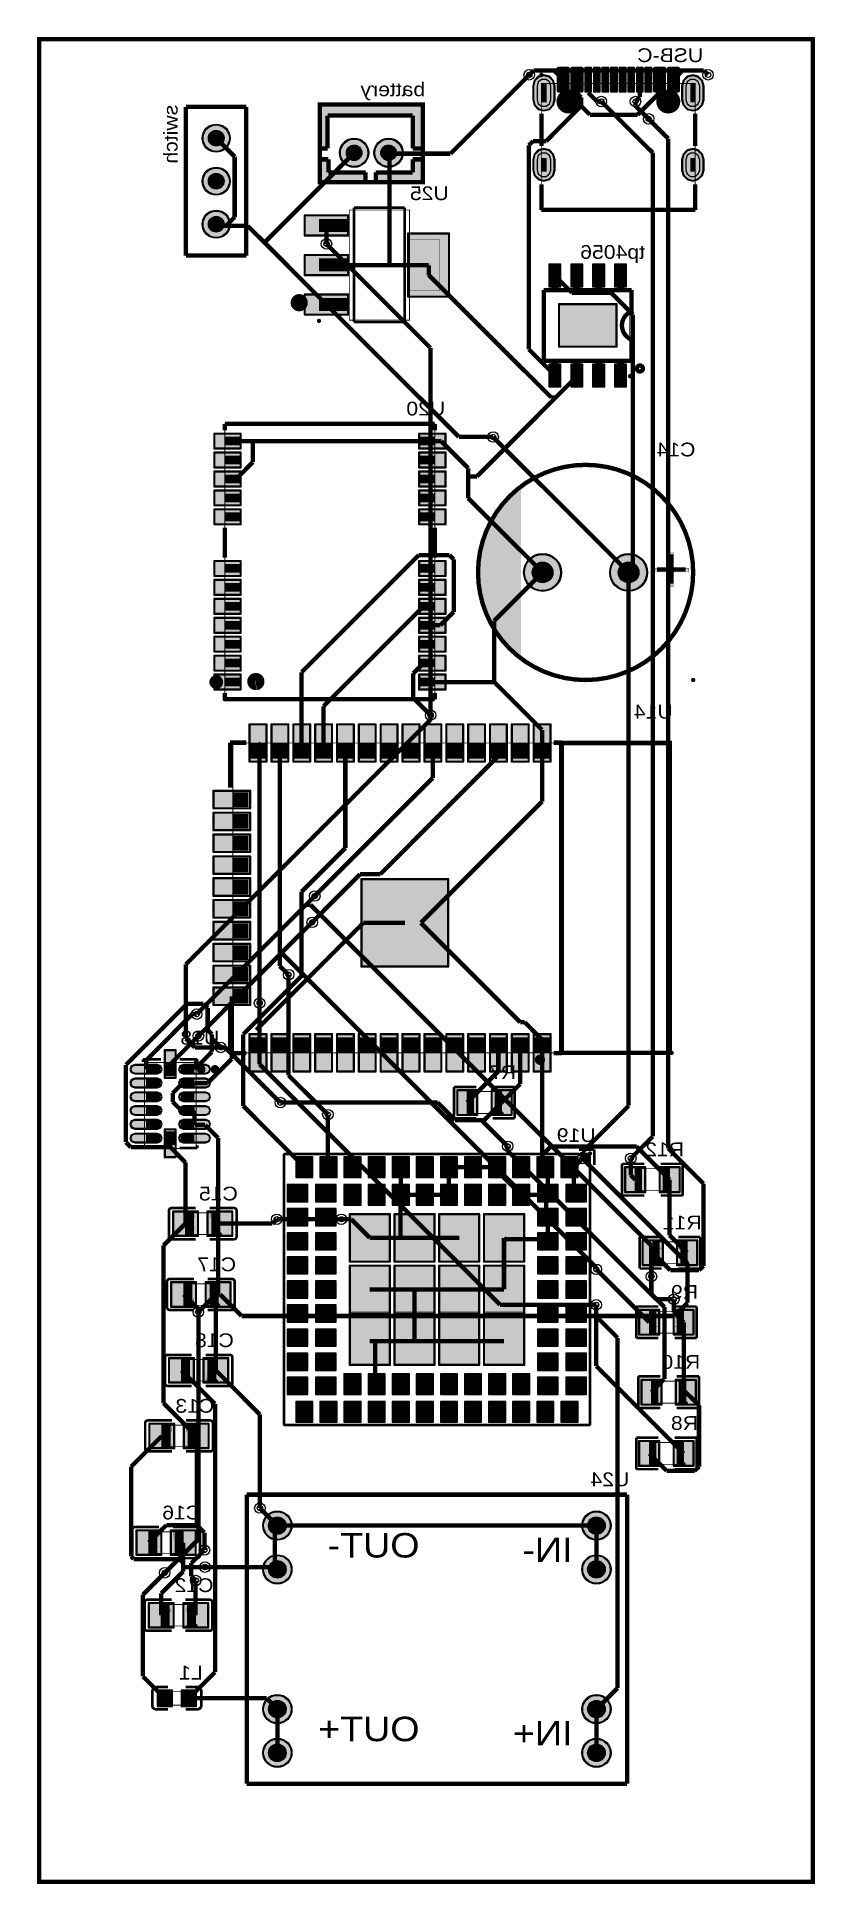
# Model space of a CAD drawing. Header units: millimetres. Extents: x -58 to -13, y -93 to 14.
import ezdxf
from ezdxf.enums import TextEntityAlignment as Align

# ---------------------------------------------------------------- set-up
doc = ezdxf.new("R2010")
doc.units = ezdxf.units.MM
doc.header["$MEASUREMENT"] = 0
for name, color, linetype, true_color in [('Board-Outline-Layer', 7, 'Continuous', 0xff00ff), ('Bottom-Layer', 7, 'Continuous', 0x0000ff), ('Bottom-Paste-Mask-Layer', 7, 'Continuous', 0x800000), ('Bottom-Solder-Mask-Layer', 7, 'Continuous', 0xaa00ff), ('Component-Marking-Layer', 7, 'Continuous', 0x66ffcc), ('Component-Shape-Layer', 7, 'Continuous', 0x00cccc), ('Document-Layer', 7, 'Continuous', 0xffffff), ('Hole-Layer', 7, 'Continuous', 0x222222), ('Multi-Layer', 7, 'Continuous', 0xc0c0c0), ('Pin-Floating-Layer', 7, 'Continuous', 0xff99ff), ('Pin-Soldering-Layer', 7, 'Continuous', 0xcc9999), ('Top-Layer', 7, 'Continuous', 0xff0000), ('Top-Paste-Mask-Layer', 7, 'Continuous', 0x808080), ('Top-Silkscreen-Layer', 7, 'Continuous', 0xffcc00), ('Top-Solder-Mask-Layer', 7, 'Continuous', 0x800080)]:
    doc.layers.add(name, color=color, linetype=linetype, true_color=true_color)
doc.styles.get("Standard").update_dxf_attribs({"font": 'arial.ttf'})

msp = doc.modelspace()

# ---------------------------------------------------------------- texts
at = {"layer": 'Top-Silkscreen-Layer', "text_generation_flag": 2, "width": 1.1}
for s, height, p in [('USB-C', 0.8, (-19.33, 12.65)), ('battery', 0.8, (-35.48, 10.67)), ('U25', 0.8, (-34.11, 4.63)), ('tp4056', 0.8, (-22.71, 1.22)), ('U20', 0.8, (-34.32, -7.88)), ('C14', 0.8, (-19.78, -10.26)), ('U14', 0.8, (-21.1, -25.49)), ('U18', 0.8, (-47.45, -44.43)), ('R7', 0.8, (-30.2, -46.44)), ('U19', 0.8, (-25.58, -50.09)), ('R12', 0.8, (-20.44, -50.92)), ('C15', 0.8, (-46.37, -53.49)), ('R11', 0.8, (-19.42, -55.17)), ('C17', 0.8, (-46.47, -57.6)), ('R9', 0.8, (-19.63, -59.2)), ('C18', 0.8, (-46.6, -62.01)), ('R10', 0.8, (-19.5, -63.27)), ('C13', 0.8, (-47.74, -65.82)), ('R8', 0.8, (-19.63, -66.82)), ('U24', 0.8, (-23.62, -70.09)), ('C16', 0.8, (-48.5, -72.02)), ('OUT-', 1.422, (-35.81, -74.42)), ('OUT-', 1.422, (-35.81, -74.42)), ('IN-', 1.422, (-26.92, -74.68)), ('IN-', 1.422, (-26.92, -74.68)), ('C12', 0.8, (-47.78, -76.24)), ('L1', 0.8, (-48.41, -81.32)), ('OUT+', 1.422, (-35.81, -85.09)), ('OUT+', 1.422, (-35.81, -85.09)), ('IN+', 1.422, (-26.92, -85.34)), ('IN+', 1.422, (-26.92, -85.34))]:
    msp.add_text(s, height=height, dxfattribs=at).set_placement(p, align=Align.BOTTOM_LEFT)
msp.add_text('switch', height=0.8, rotation=90, dxfattribs=at).set_placement((-49.63, 10.41), align=Align.BOTTOM_LEFT)

# ---------------------------------------------------------------- hatches: boundary and pattern name
at = {"layer": 'Bottom-Layer'}
for points in [[(-29.18, 10.7), (-29.1, 10.4), (-28.88, 10.18), (-28.58, 10.1), (-28.28, 10.18), (-28.06, 10.4), (-27.98, 10.7), (-27.98, 11.5), (-28.06, 11.8), (-28.28, 12.02), (-28.58, 12.1), (-28.88, 12.02), (-29.1, 11.8), (-29.18, 11.5)], [(-20.53, 10.7), (-20.45, 10.4), (-20.23, 10.18), (-19.93, 10.1), (-19.63, 10.18), (-19.41, 10.4), (-19.33, 10.7), (-19.33, 11.5), (-19.41, 11.8), (-19.63, 12.02), (-19.93, 12.1), (-20.23, 12.02), (-20.45, 11.8), (-20.53, 11.5)], [(-48.39, 8.47, 1), (-46.86, 8.47, 1)], [(-40.41, 7.62, 1), (-38.81, 7.62, 1)], [(-38.41, 7.62, 1), (-36.81, 7.62, 1)], [(-29.18, 6.62), (-29.1, 6.32), (-28.88, 6.1), (-28.58, 6.02), (-28.28, 6.1), (-28.06, 6.32), (-27.98, 6.62), (-27.98, 7.22), (-28.06, 7.52), (-28.28, 7.74), (-28.58, 7.82), (-28.88, 7.74), (-29.1, 7.52), (-29.18, 7.22)], [(-20.53, 6.62), (-20.45, 6.32), (-20.23, 6.1), (-19.93, 6.02), (-19.63, 6.1), (-19.41, 6.32), (-19.33, 6.62), (-19.33, 7.22), (-19.41, 7.52), (-19.63, 7.74), (-19.93, 7.82), (-20.23, 7.74), (-20.45, 7.52), (-20.53, 7.22)], [(-48.39, 5.97, 1), (-46.86, 5.97, 1)], [(-48.39, 3.47, 1), (-46.86, 3.47, 1)], [(-29.71, -16.76, 1), (-27.61, -16.76, 1)], [(-24.71, -16.76, 1), (-22.61, -16.76, 1)], [(-44.87, -72.14, 1), (-43.27, -72.14, 1)], [(-26.33, -72.14, 1), (-24.73, -72.14, 1)], [(-44.87, -74.68, 1), (-43.27, -74.68, 1)], [(-26.33, -74.68, 1), (-24.73, -74.68, 1)], [(-44.87, -82.8, 1), (-43.27, -82.8, 1)], [(-26.33, -82.8, 1), (-24.73, -82.8, 1)], [(-44.87, -85.34, 1), (-43.27, -85.34, 1)], [(-26.33, -85.34, 1), (-24.73, -85.34, 1)]]:
    msp.add_hatch(color=256, dxfattribs=at).paths.add_polyline_path(points)
at = {"layer": 'Bottom-Paste-Mask-Layer'}
for points in [[(-29.18, 10.7), (-29.1, 10.4), (-28.88, 10.18), (-28.58, 10.1), (-28.28, 10.18), (-28.06, 10.4), (-27.98, 10.7), (-27.98, 11.5), (-28.06, 11.8), (-28.28, 12.02), (-28.58, 12.1), (-28.88, 12.02), (-29.1, 11.8), (-29.18, 11.5)], [(-20.53, 10.7), (-20.45, 10.4), (-20.23, 10.18), (-19.93, 10.1), (-19.63, 10.18), (-19.41, 10.4), (-19.33, 10.7), (-19.33, 11.5), (-19.41, 11.8), (-19.63, 12.02), (-19.93, 12.1), (-20.23, 12.02), (-20.45, 11.8), (-20.53, 11.5)], [(-48.39, 8.47, 1), (-46.86, 8.47, 1)], [(-40.41, 7.62, 1), (-38.81, 7.62, 1)], [(-38.41, 7.62, 1), (-36.81, 7.62, 1)], [(-29.18, 6.62), (-29.1, 6.32), (-28.88, 6.1), (-28.58, 6.02), (-28.28, 6.1), (-28.06, 6.32), (-27.98, 6.62), (-27.98, 7.22), (-28.06, 7.52), (-28.28, 7.74), (-28.58, 7.82), (-28.88, 7.74), (-29.1, 7.52), (-29.18, 7.22)], [(-20.53, 6.62), (-20.45, 6.32), (-20.23, 6.1), (-19.93, 6.02), (-19.63, 6.1), (-19.41, 6.32), (-19.33, 6.62), (-19.33, 7.22), (-19.41, 7.52), (-19.63, 7.74), (-19.93, 7.82), (-20.23, 7.74), (-20.45, 7.52), (-20.53, 7.22)], [(-48.39, 5.97, 1), (-46.86, 5.97, 1)], [(-48.39, 3.47, 1), (-46.86, 3.47, 1)], [(-29.71, -16.76, 1), (-27.61, -16.76, 1)], [(-24.71, -16.76, 1), (-22.61, -16.76, 1)], [(-44.87, -72.14, 1), (-43.27, -72.14, 1)], [(-26.33, -72.14, 1), (-24.73, -72.14, 1)], [(-44.87, -74.68, 1), (-43.27, -74.68, 1)], [(-26.33, -74.68, 1), (-24.73, -74.68, 1)], [(-44.87, -82.8, 1), (-43.27, -82.8, 1)], [(-26.33, -82.8, 1), (-24.73, -82.8, 1)], [(-44.87, -85.34, 1), (-43.27, -85.34, 1)], [(-26.33, -85.34, 1), (-24.73, -85.34, 1)]]:
    msp.add_hatch(color=256, dxfattribs=at).paths.add_polyline_path(points)
at = {"layer": 'Bottom-Solder-Mask-Layer'}
for points in [[(-29.23, 10.7), (-29.15, 10.38), (-28.91, 10.14), (-28.58, 10.05), (-28.26, 10.14), (-28.02, 10.38), (-27.93, 10.7), (-27.93, 11.5), (-28.02, 11.83), (-28.26, 12.07), (-28.58, 12.15), (-28.91, 12.07), (-29.15, 11.83), (-29.23, 11.5)], [(-20.58, 10.7), (-20.5, 10.38), (-20.26, 10.14), (-19.93, 10.05), (-19.61, 10.14), (-19.37, 10.38), (-19.28, 10.7), (-19.28, 11.5), (-19.37, 11.83), (-19.61, 12.07), (-19.93, 12.15), (-20.26, 12.07), (-20.5, 11.83), (-20.58, 11.5)], [(-48.44, 8.47, 1), (-46.81, 8.47, 1)], [(-40.46, 7.62, 1), (-38.76, 7.62, 1)], [(-38.46, 7.62, 1), (-36.76, 7.62, 1)], [(-29.23, 6.62), (-29.15, 6.3), (-28.91, 6.06), (-28.58, 5.97), (-28.26, 6.06), (-28.02, 6.3), (-27.93, 6.62), (-27.93, 7.22), (-28.02, 7.55), (-28.26, 7.79), (-28.58, 7.87), (-28.91, 7.79), (-29.15, 7.55), (-29.23, 7.22)], [(-20.58, 6.62), (-20.5, 6.3), (-20.26, 6.06), (-19.93, 5.97), (-19.61, 6.06), (-19.37, 6.3), (-19.28, 6.62), (-19.28, 7.22), (-19.37, 7.55), (-19.61, 7.79), (-19.93, 7.87), (-20.26, 7.79), (-20.5, 7.55), (-20.58, 7.22)], [(-48.44, 5.97, 1), (-46.81, 5.97, 1)], [(-48.44, 3.47, 1), (-46.81, 3.47, 1)], [(-29.76, -16.76, 1), (-27.56, -16.76, 1)], [(-24.76, -16.76, 1), (-22.56, -16.76, 1)], [(-44.92, -72.14, 1), (-43.22, -72.14, 1)], [(-26.38, -72.14, 1), (-24.68, -72.14, 1)], [(-44.92, -74.68, 1), (-43.22, -74.68, 1)], [(-26.38, -74.68, 1), (-24.68, -74.68, 1)], [(-44.92, -82.8, 1), (-43.22, -82.8, 1)], [(-26.38, -82.8, 1), (-24.68, -82.8, 1)], [(-44.92, -85.34, 1), (-43.22, -85.34, 1)], [(-26.38, -85.34, 1), (-24.68, -85.34, 1)]]:
    msp.add_hatch(color=256, dxfattribs=at).paths.add_polyline_path(points)
at = {"layer": 'Component-Marking-Layer'}
for points in [[(-28.79, 12.15, 1), (-28.67, 12.15, 1)], [(-28.79, 12.15, 1), (-28.67, 12.15, 1)], [(-41.62, 10.42, 1), (-41.5, 10.42, 1)], [(-41.62, 10.42, 1), (-41.5, 10.42, 1)], [(-41.71, -2.15, 1), (-41.59, -2.15, 1)], [(-41.71, -2.15, 1), (-41.59, -2.15, 1)], [(-23.64, -5.36, 1), (-23.52, -5.36, 1)], [(-23.64, -5.36, 1), (-23.52, -5.36, 1)], [(-19.97, -23.01, 1), (-19.85, -23.01, 1)], [(-19.97, -23.01, 1), (-19.85, -23.01, 1)], [(-47.18, -24.13, 1), (-47.06, -24.13, 1)], [(-47.18, -24.13, 1), (-47.06, -24.13, 1)], [(-21.22, -44.67, 1), (-21.1, -44.67, 1)], [(-21.22, -44.67, 1), (-21.1, -44.67, 1)], [(-48.85, -45.23, 1), (-48.73, -45.23, 1)], [(-48.85, -45.23, 1), (-48.73, -45.23, 1)], [(-31.1, -48.2, 1), (-30.98, -48.2, 1)], [(-31.1, -48.2, 1), (-30.98, -48.2, 1)], [(-25.96, -50.52, 1), (-25.84, -50.52, 1)], [(-25.96, -50.52, 1), (-25.84, -50.52, 1)], [(-21.34, -52.68, 1), (-21.22, -52.68, 1)], [(-21.34, -52.68, 1), (-21.22, -52.68, 1)], [(-47.47, -55.22, 1), (-47.35, -55.22, 1)], [(-47.47, -55.22, 1), (-47.35, -55.22, 1)], [(-20.32, -56.92, 1), (-20.2, -56.92, 1)], [(-20.32, -56.92, 1), (-20.2, -56.92, 1)], [(-47.57, -59.34, 1), (-47.45, -59.34, 1)], [(-47.57, -59.34, 1), (-47.45, -59.34, 1)], [(-20.52, -60.96, 1), (-20.4, -60.96, 1)], [(-20.52, -60.96, 1), (-20.4, -60.96, 1)], [(-47.7, -63.74, 1), (-47.58, -63.74, 1)], [(-47.7, -63.74, 1), (-47.58, -63.74, 1)], [(-20.4, -65.03, 1), (-20.28, -65.03, 1)], [(-20.4, -65.03, 1), (-20.28, -65.03, 1)], [(-48.84, -67.55, 1), (-48.72, -67.55, 1)], [(-48.84, -67.55, 1), (-48.72, -67.55, 1)], [(-20.52, -68.58, 1), (-20.4, -68.58, 1)], [(-20.52, -68.58, 1), (-20.4, -68.58, 1)], [(-49.6, -73.75, 1), (-49.48, -73.75, 1)], [(-49.6, -73.75, 1), (-49.48, -73.75, 1)], [(-48.88, -77.97, 1), (-48.76, -77.97, 1)], [(-48.88, -77.97, 1), (-48.76, -77.97, 1)], [(-49.17, -82.57, 1), (-49.05, -82.57, 1)], [(-49.17, -82.57, 1), (-49.05, -82.57, 1)]]:
    msp.add_hatch(color=256, dxfattribs=at).paths.add_polyline_path(points)
at = {"layer": 'Document-Layer'}
for points in [[(-41.53, 7.87), (-41.15, 7.87), (-41.15, 9.78), (-36.2, 9.78), (-36.2, 7.87), (-35.69, 7.87), (-35.69, 10.41), (-41.53, 10.41)], [(-41.53, 7.87), (-41.15, 7.87), (-41.15, 9.78), (-36.2, 9.78), (-36.2, 7.87), (-35.69, 7.87), (-35.69, 10.41), (-41.53, 10.41)], [(-41.61, 7.24), (-41.1, 7.24), (-41.1, 6.48), (-38.94, 6.48), (-38.94, 5.97), (-41.66, 5.97)], [(-41.61, 7.24), (-41.1, 7.24), (-41.1, 6.48), (-38.94, 6.48), (-38.94, 5.97), (-41.66, 5.97)], [(-38.35, 6.48), (-38.35, 5.97), (-35.69, 5.97), (-35.69, 7.24), (-36.2, 7.24), (-36.2, 6.48)], [(-38.35, 6.48), (-38.35, 5.97), (-35.69, 5.97), (-35.69, 7.24), (-36.2, 7.24), (-36.2, 6.48)], [(-21.07, -17.58), (-21.07, -15.58), (-21.32, -15.58), (-21.32, -17.58)], [(-21.07, -17.58), (-21.07, -15.58), (-21.32, -15.58), (-21.32, -17.58)], [(-20.16, -16.51), (-22.16, -16.51), (-22.16, -16.76), (-20.16, -16.76)], [(-20.16, -16.51), (-22.16, -16.51), (-22.16, -16.76), (-20.16, -16.76)], [(-25.84, -51.12), (-26.48, -50.48), (-25.84, -50.48)], [(-25.84, -51.12), (-26.48, -50.48), (-25.84, -50.48)]]:
    msp.add_hatch(color=256, dxfattribs=at).paths.add_polyline_path(points)
at = {"layer": 'Hole-Layer'}
for points in [[(-28.98, 10.7), (-28.91, 10.47), (-28.71, 10.32), (-28.46, 10.32), (-28.26, 10.47), (-28.18, 10.7), (-28.18, 11.5), (-28.26, 11.74), (-28.46, 11.88), (-28.71, 11.88), (-28.91, 11.74), (-28.98, 11.5)], [(-20.33, 10.7), (-20.26, 10.47), (-20.06, 10.32), (-19.81, 10.32), (-19.61, 10.47), (-19.53, 10.7), (-19.53, 11.5), (-19.61, 11.74), (-19.81, 11.88), (-20.06, 11.88), (-20.26, 11.74), (-20.33, 11.5)], [(-48.08, 8.47, 1), (-47.17, 8.47, 1)], [(-40.06, 7.62, 1), (-39.16, 7.62, 1)], [(-38.06, 7.62, 1), (-37.16, 7.62, 1)], [(-28.98, 6.62), (-28.91, 6.39), (-28.71, 6.24), (-28.46, 6.24), (-28.26, 6.39), (-28.18, 6.62), (-28.18, 7.22), (-28.26, 7.46), (-28.46, 7.6), (-28.71, 7.6), (-28.91, 7.46), (-28.98, 7.22)], [(-20.33, 6.62), (-20.26, 6.39), (-20.06, 6.24), (-19.81, 6.24), (-19.61, 6.39), (-19.53, 6.62), (-19.53, 7.22), (-19.61, 7.46), (-19.81, 7.6), (-20.06, 7.6), (-20.26, 7.46), (-20.33, 7.22)], [(-48.08, 5.97, 1), (-47.17, 5.97, 1)], [(-48.08, 3.47, 1), (-47.17, 3.47, 1)], [(-29.26, -16.76, 1), (-28.06, -16.76, 1)], [(-24.26, -16.76, 1), (-23.06, -16.76, 1)], [(-44.58, -72.14, 1), (-43.56, -72.14, 1)], [(-26.04, -72.14, 1), (-25.02, -72.14, 1)], [(-44.58, -74.68, 1), (-43.56, -74.68, 1)], [(-26.04, -74.68, 1), (-25.02, -74.68, 1)], [(-44.58, -82.8, 1), (-43.56, -82.8, 1)], [(-26.04, -82.8, 1), (-25.02, -82.8, 1)], [(-44.58, -85.34, 1), (-43.56, -85.34, 1)], [(-26.04, -85.34, 1), (-25.02, -85.34, 1)]]:
    msp.add_hatch(color=256, dxfattribs=at).paths.add_polyline_path(points)
at = {"layer": 'Multi-Layer'}
for points in [[(-29.18, 10.7), (-29.1, 10.4), (-28.88, 10.18), (-28.58, 10.1), (-28.28, 10.18), (-28.06, 10.4), (-27.98, 10.7), (-27.98, 11.5), (-28.06, 11.8), (-28.28, 12.02), (-28.58, 12.1), (-28.88, 12.02), (-29.1, 11.8), (-29.18, 11.5)], [(-29.18, 10.7), (-29.1, 10.4), (-28.88, 10.18), (-28.58, 10.1), (-28.28, 10.18), (-28.06, 10.4), (-27.98, 10.7), (-27.98, 11.5), (-28.06, 11.8), (-28.28, 12.02), (-28.58, 12.1), (-28.88, 12.02), (-29.1, 11.8), (-29.18, 11.5)], [(-29.18, 10.7), (-29.1, 10.4), (-28.88, 10.18), (-28.58, 10.1), (-28.28, 10.18), (-28.06, 10.4), (-27.98, 10.7), (-27.98, 11.5), (-28.06, 11.8), (-28.28, 12.02), (-28.58, 12.1), (-28.88, 12.02), (-29.1, 11.8), (-29.18, 11.5)], [(-20.53, 10.7), (-20.45, 10.4), (-20.23, 10.18), (-19.93, 10.1), (-19.63, 10.18), (-19.41, 10.4), (-19.33, 10.7), (-19.33, 11.5), (-19.41, 11.8), (-19.63, 12.02), (-19.93, 12.1), (-20.23, 12.02), (-20.45, 11.8), (-20.53, 11.5)], [(-20.53, 10.7), (-20.45, 10.4), (-20.23, 10.18), (-19.93, 10.1), (-19.63, 10.18), (-19.41, 10.4), (-19.33, 10.7), (-19.33, 11.5), (-19.41, 11.8), (-19.63, 12.02), (-19.93, 12.1), (-20.23, 12.02), (-20.45, 11.8), (-20.53, 11.5)], [(-20.53, 10.7), (-20.45, 10.4), (-20.23, 10.18), (-19.93, 10.1), (-19.63, 10.18), (-19.41, 10.4), (-19.33, 10.7), (-19.33, 11.5), (-19.41, 11.8), (-19.63, 12.02), (-19.93, 12.1), (-20.23, 12.02), (-20.45, 11.8), (-20.53, 11.5)], [(-27.53, 10.6, 1), (-26.78, 10.6, 1)], [(-27.53, 10.6, 1), (-26.78, 10.6, 1)], [(-21.73, 10.6, 1), (-20.98, 10.6, 1)], [(-21.73, 10.6, 1), (-20.98, 10.6, 1)], [(-48.39, 8.47, 1), (-46.86, 8.47, 1)], [(-48.39, 8.47, 1), (-46.86, 8.47, 1)], [(-48.39, 8.47, 1), (-46.86, 8.47, 1)], [(-40.41, 7.62, 1), (-38.81, 7.62, 1)], [(-40.41, 7.62, 1), (-38.81, 7.62, 1)], [(-40.41, 7.62, 1), (-38.81, 7.62, 1)], [(-38.41, 7.62, 1), (-36.81, 7.62, 1)], [(-38.41, 7.62, 1), (-36.81, 7.62, 1)], [(-38.41, 7.62, 1), (-36.81, 7.62, 1)], [(-29.18, 6.62), (-29.1, 6.32), (-28.88, 6.1), (-28.58, 6.02), (-28.28, 6.1), (-28.06, 6.32), (-27.98, 6.62), (-27.98, 7.22), (-28.06, 7.52), (-28.28, 7.74), (-28.58, 7.82), (-28.88, 7.74), (-29.1, 7.52), (-29.18, 7.22)], [(-29.18, 6.62), (-29.1, 6.32), (-28.88, 6.1), (-28.58, 6.02), (-28.28, 6.1), (-28.06, 6.32), (-27.98, 6.62), (-27.98, 7.22), (-28.06, 7.52), (-28.28, 7.74), (-28.58, 7.82), (-28.88, 7.74), (-29.1, 7.52), (-29.18, 7.22)], [(-29.18, 6.62), (-29.1, 6.32), (-28.88, 6.1), (-28.58, 6.02), (-28.28, 6.1), (-28.06, 6.32), (-27.98, 6.62), (-27.98, 7.22), (-28.06, 7.52), (-28.28, 7.74), (-28.58, 7.82), (-28.88, 7.74), (-29.1, 7.52), (-29.18, 7.22)], [(-20.53, 6.62), (-20.45, 6.32), (-20.23, 6.1), (-19.93, 6.02), (-19.63, 6.1), (-19.41, 6.32), (-19.33, 6.62), (-19.33, 7.22), (-19.41, 7.52), (-19.63, 7.74), (-19.93, 7.82), (-20.23, 7.74), (-20.45, 7.52), (-20.53, 7.22)], [(-20.53, 6.62), (-20.45, 6.32), (-20.23, 6.1), (-19.93, 6.02), (-19.63, 6.1), (-19.41, 6.32), (-19.33, 6.62), (-19.33, 7.22), (-19.41, 7.52), (-19.63, 7.74), (-19.93, 7.82), (-20.23, 7.74), (-20.45, 7.52), (-20.53, 7.22)], [(-20.53, 6.62), (-20.45, 6.32), (-20.23, 6.1), (-19.93, 6.02), (-19.63, 6.1), (-19.41, 6.32), (-19.33, 6.62), (-19.33, 7.22), (-19.41, 7.52), (-19.63, 7.74), (-19.93, 7.82), (-20.23, 7.74), (-20.45, 7.52), (-20.53, 7.22)], [(-48.39, 5.97, 1), (-46.86, 5.97, 1)], [(-48.39, 5.97, 1), (-46.86, 5.97, 1)], [(-48.39, 5.97, 1), (-46.86, 5.97, 1)], [(-48.39, 3.47, 1), (-46.86, 3.47, 1)], [(-48.39, 3.47, 1), (-46.86, 3.47, 1)], [(-48.39, 3.47, 1), (-46.86, 3.47, 1)], [(-29.71, -16.76, 1), (-27.61, -16.76, 1)], [(-29.71, -16.76, 1), (-27.61, -16.76, 1)], [(-29.71, -16.76, 1), (-27.61, -16.76, 1)], [(-24.71, -16.76, 1), (-22.61, -16.76, 1)], [(-24.71, -16.76, 1), (-22.61, -16.76, 1)], [(-24.71, -16.76, 1), (-22.61, -16.76, 1)], [(-44.87, -72.14, 1), (-43.27, -72.14, 1)], [(-44.87, -72.14, 1), (-43.27, -72.14, 1)], [(-44.87, -72.14, 1), (-43.27, -72.14, 1)], [(-26.33, -72.14, 1), (-24.73, -72.14, 1)], [(-26.33, -72.14, 1), (-24.73, -72.14, 1)], [(-26.33, -72.14, 1), (-24.73, -72.14, 1)], [(-44.87, -74.68, 1), (-43.27, -74.68, 1)], [(-44.87, -74.68, 1), (-43.27, -74.68, 1)], [(-44.87, -74.68, 1), (-43.27, -74.68, 1)], [(-26.33, -74.68, 1), (-24.73, -74.68, 1)], [(-26.33, -74.68, 1), (-24.73, -74.68, 1)], [(-26.33, -74.68, 1), (-24.73, -74.68, 1)], [(-44.87, -82.8, 1), (-43.27, -82.8, 1)], [(-44.87, -82.8, 1), (-43.27, -82.8, 1)], [(-44.87, -82.8, 1), (-43.27, -82.8, 1)], [(-26.33, -82.8, 1), (-24.73, -82.8, 1)], [(-26.33, -82.8, 1), (-24.73, -82.8, 1)], [(-26.33, -82.8, 1), (-24.73, -82.8, 1)], [(-44.87, -85.34, 1), (-43.27, -85.34, 1)], [(-44.87, -85.34, 1), (-43.27, -85.34, 1)], [(-44.87, -85.34, 1), (-43.27, -85.34, 1)], [(-26.33, -85.34, 1), (-24.73, -85.34, 1)], [(-26.33, -85.34, 1), (-24.73, -85.34, 1)], [(-26.33, -85.34, 1), (-24.73, -85.34, 1)]]:
    msp.add_hatch(color=256, dxfattribs=at).paths.add_polyline_path(points)
at = {"layer": 'Pin-Floating-Layer'}
for points in [[(-39.89, 3.03), (-39.89, 3.78), (-40.91, 3.78), (-40.91, 3.03)], [(-39.89, 3.03), (-39.89, 3.78), (-40.91, 3.78), (-40.91, 3.03)], [(-35.39, -0.4), (-35.39, 2.6), (-36.41, 2.6), (-36.41, -0.4)], [(-35.39, -0.4), (-35.39, 2.6), (-36.41, 2.6), (-36.41, -0.4)], [(-39.89, 0.73), (-39.89, 1.48), (-40.91, 1.48), (-40.91, 0.73)], [(-39.89, 0.73), (-39.89, 1.48), (-40.91, 1.48), (-40.91, 0.73)], [(-39.89, -1.57), (-39.89, -0.82), (-40.91, -0.82), (-40.91, -1.57)], [(-39.89, -1.57), (-39.89, -0.82), (-40.91, -0.82), (-40.91, -1.57)], [(-27.74, -0.47), (-27.74, -0.1), (-28.14, -0.1), (-28.14, -0.47)], [(-27.74, -0.47), (-27.74, -0.1), (-28.14, -0.1), (-28.14, -0.47)], [(-26.47, -0.47), (-26.47, -0.1), (-26.87, -0.1), (-26.87, -0.47)], [(-26.47, -0.47), (-26.47, -0.1), (-26.87, -0.1), (-26.87, -0.47)], [(-25.2, -0.47), (-25.2, -0.1), (-25.6, -0.1), (-25.6, -0.47)], [(-25.2, -0.47), (-25.2, -0.1), (-25.6, -0.1), (-25.6, -0.47)], [(-23.93, -0.47), (-23.93, -0.1), (-24.33, -0.1), (-24.33, -0.47)], [(-23.93, -0.47), (-23.93, -0.1), (-24.33, -0.1), (-24.33, -0.47)], [(-27.74, -4.72), (-27.74, -4.35), (-28.14, -4.35), (-28.14, -4.72)], [(-27.74, -4.72), (-27.74, -4.35), (-28.14, -4.35), (-28.14, -4.72)], [(-26.47, -4.72), (-26.47, -4.35), (-26.87, -4.35), (-26.87, -4.72)], [(-26.47, -4.72), (-26.47, -4.35), (-26.87, -4.35), (-26.87, -4.72)], [(-25.2, -4.72), (-25.2, -4.35), (-25.6, -4.35), (-25.6, -4.72)], [(-25.2, -4.72), (-25.2, -4.35), (-25.6, -4.35), (-25.6, -4.72)], [(-23.93, -4.72), (-23.93, -4.35), (-24.33, -4.35), (-24.33, -4.72)], [(-23.93, -4.72), (-23.93, -4.35), (-24.33, -4.35), (-24.33, -4.72)]]:
    msp.add_hatch(color=256, dxfattribs=at).paths.add_polyline_path(points)
at = {"layer": 'Pin-Soldering-Layer'}
for points in [[(-27.26, 12.15), (-27.66, 12.15), (-27.66, 11.45), (-27.26, 11.45)], [(-27.26, 12.15), (-27.66, 12.15), (-27.66, 11.45), (-27.26, 11.45)], [(-26.46, 12.15), (-26.86, 12.15), (-26.86, 11.45), (-26.46, 11.45)], [(-26.46, 12.15), (-26.86, 12.15), (-26.86, 11.45), (-26.46, 11.45)], [(-25.91, 12.15), (-26.11, 12.15), (-26.11, 11.45), (-25.91, 11.45)], [(-25.91, 12.15), (-26.11, 12.15), (-26.11, 11.45), (-25.91, 11.45)], [(-25.41, 12.15), (-25.61, 12.15), (-25.61, 11.45), (-25.41, 11.45)], [(-25.41, 12.15), (-25.61, 12.15), (-25.61, 11.45), (-25.41, 11.45)], [(-24.91, 12.15), (-25.11, 12.15), (-25.11, 11.45), (-24.91, 11.45)], [(-24.91, 12.15), (-25.11, 12.15), (-25.11, 11.45), (-24.91, 11.45)], [(-24.41, 12.15), (-24.61, 12.15), (-24.61, 11.45), (-24.41, 11.45)], [(-24.41, 12.15), (-24.61, 12.15), (-24.61, 11.45), (-24.41, 11.45)], [(-23.91, 12.15), (-24.11, 12.15), (-24.11, 11.45), (-23.91, 11.45)], [(-23.91, 12.15), (-24.11, 12.15), (-24.11, 11.45), (-23.91, 11.45)], [(-23.41, 12.15), (-23.61, 12.15), (-23.61, 11.45), (-23.41, 11.45)], [(-23.41, 12.15), (-23.61, 12.15), (-23.61, 11.45), (-23.41, 11.45)], [(-22.91, 12.15), (-23.11, 12.15), (-23.11, 11.45), (-22.91, 11.45)], [(-22.91, 12.15), (-23.11, 12.15), (-23.11, 11.45), (-22.91, 11.45)], [(-22.41, 12.15), (-22.61, 12.15), (-22.61, 11.45), (-22.41, 11.45)], [(-22.41, 12.15), (-22.61, 12.15), (-22.61, 11.45), (-22.41, 11.45)], [(-21.66, 12.15), (-22.06, 12.15), (-22.06, 11.45), (-21.66, 11.45)], [(-21.66, 12.15), (-22.06, 12.15), (-22.06, 11.45), (-21.66, 11.45)], [(-20.86, 12.15), (-21.26, 12.15), (-21.26, 11.45), (-20.86, 11.45)], [(-20.86, 12.15), (-21.26, 12.15), (-21.26, 11.45), (-20.86, 11.45)], [(-28.43, 11.65), (-28.73, 11.65), (-28.73, 10.55), (-28.43, 10.55)], [(-28.43, 11.65), (-28.73, 11.65), (-28.73, 10.55), (-28.43, 10.55)], [(-19.78, 11.65), (-20.08, 11.65), (-20.08, 10.55), (-19.78, 10.55)], [(-19.78, 11.65), (-20.08, 11.65), (-20.08, 10.55), (-19.78, 10.55)], [(-39.86, 7.37), (-39.36, 7.37), (-39.36, 7.87), (-39.86, 7.87)], [(-39.86, 7.37), (-39.36, 7.37), (-39.36, 7.87), (-39.86, 7.87)], [(-37.86, 7.37), (-37.36, 7.37), (-37.36, 7.87), (-37.86, 7.87)], [(-37.86, 7.37), (-37.36, 7.37), (-37.36, 7.87), (-37.86, 7.87)], [(-28.43, 7.32), (-28.73, 7.32), (-28.73, 6.52), (-28.43, 6.52)], [(-28.43, 7.32), (-28.73, 7.32), (-28.73, 6.52), (-28.43, 6.52)], [(-19.78, 7.32), (-20.08, 7.32), (-20.08, 6.52), (-19.78, 6.52)], [(-19.78, 7.32), (-20.08, 7.32), (-20.08, 6.52), (-19.78, 6.52)], [(-40.9, 3.03), (-40.9, 3.78), (-41.65, 3.78), (-41.65, 3.03)], [(-40.9, 3.03), (-40.9, 3.78), (-41.65, 3.78), (-41.65, 3.03)], [(-34.65, -0.4), (-34.65, 2.6), (-35.4, 2.6), (-35.4, -0.4)], [(-34.65, -0.4), (-34.65, 2.6), (-35.4, 2.6), (-35.4, -0.4)], [(-40.9, 0.73), (-40.9, 1.48), (-41.65, 1.48), (-41.65, 0.73)], [(-40.9, 0.73), (-40.9, 1.48), (-41.65, 1.48), (-41.65, 0.73)], [(-27.74, -0.11), (-27.74, 0.54), (-28.14, 0.54), (-28.14, -0.11)], [(-27.74, -0.11), (-27.74, 0.54), (-28.14, 0.54), (-28.14, -0.11)], [(-26.47, -0.11), (-26.47, 0.54), (-26.87, 0.54), (-26.87, -0.11)], [(-26.47, -0.11), (-26.47, 0.54), (-26.87, 0.54), (-26.87, -0.11)], [(-25.2, -0.11), (-25.2, 0.54), (-25.6, 0.54), (-25.6, -0.11)], [(-25.2, -0.11), (-25.2, 0.54), (-25.6, 0.54), (-25.6, -0.11)], [(-23.93, -0.11), (-23.93, 0.54), (-24.33, 0.54), (-24.33, -0.11)], [(-23.93, -0.11), (-23.93, 0.54), (-24.33, 0.54), (-24.33, -0.11)], [(-40.9, -1.57), (-40.9, -0.82), (-41.65, -0.82), (-41.65, -1.57)], [(-40.9, -1.57), (-40.9, -0.82), (-41.65, -0.82), (-41.65, -1.57)], [(-27.69, -3.61), (-24.39, -3.61), (-24.39, -1.21), (-27.69, -1.21)], [(-27.69, -3.61), (-24.39, -3.61), (-24.39, -1.21), (-27.69, -1.21)], [(-27.74, -5.36), (-27.74, -4.71), (-28.14, -4.71), (-28.14, -5.36)], [(-27.74, -5.36), (-27.74, -4.71), (-28.14, -4.71), (-28.14, -5.36)], [(-26.47, -5.36), (-26.47, -4.71), (-26.87, -4.71), (-26.87, -5.36)], [(-26.47, -5.36), (-26.47, -4.71), (-26.87, -4.71), (-26.87, -5.36)], [(-25.2, -5.36), (-25.2, -4.71), (-25.6, -4.71), (-25.6, -5.36)], [(-25.2, -5.36), (-25.2, -4.71), (-25.6, -4.71), (-25.6, -5.36)], [(-23.93, -5.36), (-23.93, -4.71), (-24.33, -4.71), (-24.33, -5.36)], [(-23.93, -5.36), (-23.93, -4.71), (-24.33, -4.71), (-24.33, -5.36)], [(-46.22, -9.38), (-46.22, -8.88), (-47.12, -8.88), (-47.12, -9.38)], [(-46.22, -9.38), (-46.22, -8.88), (-47.12, -8.88), (-47.12, -9.38)], [(-34.92, -9.38), (-34.92, -8.88), (-35.82, -8.88), (-35.82, -9.38)], [(-34.92, -9.38), (-34.92, -8.88), (-35.82, -8.88), (-35.82, -9.38)], [(-46.22, -10.48), (-46.22, -9.98), (-47.12, -9.98), (-47.12, -10.48)], [(-46.22, -10.48), (-46.22, -9.98), (-47.12, -9.98), (-47.12, -10.48)], [(-34.92, -10.48), (-34.92, -9.98), (-35.82, -9.98), (-35.82, -10.48)], [(-34.92, -10.48), (-34.92, -9.98), (-35.82, -9.98), (-35.82, -10.48)], [(-46.22, -11.58), (-46.22, -11.08), (-47.12, -11.08), (-47.12, -11.58)], [(-46.22, -11.58), (-46.22, -11.08), (-47.12, -11.08), (-47.12, -11.58)], [(-34.92, -11.58), (-34.92, -11.08), (-35.82, -11.08), (-35.82, -11.58)], [(-34.92, -11.58), (-34.92, -11.08), (-35.82, -11.08), (-35.82, -11.58)], [(-46.22, -12.68), (-46.22, -12.18), (-47.12, -12.18), (-47.12, -12.68)], [(-46.22, -12.68), (-46.22, -12.18), (-47.12, -12.18), (-47.12, -12.68)], [(-34.92, -12.68), (-34.92, -12.18), (-35.82, -12.18), (-35.82, -12.68)], [(-34.92, -12.68), (-34.92, -12.18), (-35.82, -12.18), (-35.82, -12.68)], [(-46.22, -13.78), (-46.22, -13.28), (-47.12, -13.28), (-47.12, -13.78)], [(-46.22, -13.78), (-46.22, -13.28), (-47.12, -13.28), (-47.12, -13.78)], [(-34.92, -13.78), (-34.92, -13.28), (-35.82, -13.28), (-35.82, -13.78)], [(-34.92, -13.78), (-34.92, -13.28), (-35.82, -13.28), (-35.82, -13.78)], [(-46.22, -16.78), (-46.22, -16.28), (-47.12, -16.28), (-47.12, -16.78)], [(-46.22, -16.78), (-46.22, -16.28), (-47.12, -16.28), (-47.12, -16.78)], [(-34.92, -16.78), (-34.92, -16.28), (-35.82, -16.28), (-35.82, -16.78)], [(-34.92, -16.78), (-34.92, -16.28), (-35.82, -16.28), (-35.82, -16.78)], [(-28.96, -16.76, 1), (-28.36, -16.76, 1)], [(-28.96, -16.76, 1), (-28.36, -16.76, 1)], [(-23.96, -16.76, 1), (-23.36, -16.76, 1)], [(-23.96, -16.76, 1), (-23.36, -16.76, 1)], [(-46.22, -17.88), (-46.22, -17.38), (-47.12, -17.38), (-47.12, -17.88)], [(-46.22, -17.88), (-46.22, -17.38), (-47.12, -17.38), (-47.12, -17.88)], [(-34.92, -17.88), (-34.92, -17.38), (-35.82, -17.38), (-35.82, -17.88)], [(-34.92, -17.88), (-34.92, -17.38), (-35.82, -17.38), (-35.82, -17.88)], [(-46.22, -18.98), (-46.22, -18.48), (-47.12, -18.48), (-47.12, -18.98)], [(-46.22, -18.98), (-46.22, -18.48), (-47.12, -18.48), (-47.12, -18.98)], [(-34.92, -18.98), (-34.92, -18.48), (-35.82, -18.48), (-35.82, -18.98)], [(-34.92, -18.98), (-34.92, -18.48), (-35.82, -18.48), (-35.82, -18.98)], [(-46.22, -20.08), (-46.22, -19.58), (-47.12, -19.58), (-47.12, -20.08)], [(-46.22, -20.08), (-46.22, -19.58), (-47.12, -19.58), (-47.12, -20.08)], [(-34.92, -20.08), (-34.92, -19.58), (-35.82, -19.58), (-35.82, -20.08)], [(-34.92, -20.08), (-34.92, -19.58), (-35.82, -19.58), (-35.82, -20.08)], [(-46.22, -21.18), (-46.22, -20.68), (-47.12, -20.68), (-47.12, -21.18)], [(-46.22, -21.18), (-46.22, -20.68), (-47.12, -20.68), (-47.12, -21.18)], [(-34.92, -21.18), (-34.92, -20.68), (-35.82, -20.68), (-35.82, -21.18)], [(-34.92, -21.18), (-34.92, -20.68), (-35.82, -20.68), (-35.82, -21.18)], [(-46.22, -22.28), (-46.22, -21.78), (-47.12, -21.78), (-47.12, -22.28)], [(-46.22, -22.28), (-46.22, -21.78), (-47.12, -21.78), (-47.12, -22.28)], [(-34.92, -22.28), (-34.92, -21.78), (-35.82, -21.78), (-35.82, -22.28)], [(-34.92, -22.28), (-34.92, -21.78), (-35.82, -21.78), (-35.82, -22.28)], [(-46.22, -23.38), (-46.22, -22.88), (-47.12, -22.88), (-47.12, -23.38)], [(-46.22, -23.38), (-46.22, -22.88), (-47.12, -22.88), (-47.12, -23.38)], [(-34.92, -23.38), (-34.92, -22.88), (-35.82, -22.88), (-35.82, -23.38)], [(-34.92, -23.38), (-34.92, -22.88), (-35.82, -22.88), (-35.82, -23.38)], [(-45.62, -27.57), (-44.77, -27.57), (-44.77, -26.67), (-45.62, -26.67)], [(-45.62, -27.57), (-44.77, -27.57), (-44.77, -26.67), (-45.62, -26.67)], [(-44.35, -27.57), (-43.5, -27.57), (-43.5, -26.67), (-44.35, -26.67)], [(-44.35, -27.57), (-43.5, -27.57), (-43.5, -26.67), (-44.35, -26.67)], [(-43.08, -27.57), (-42.23, -27.57), (-42.23, -26.67), (-43.08, -26.67)], [(-43.08, -27.57), (-42.23, -27.57), (-42.23, -26.67), (-43.08, -26.67)], [(-41.81, -27.57), (-40.96, -27.57), (-40.96, -26.67), (-41.81, -26.67)], [(-41.81, -27.57), (-40.96, -27.57), (-40.96, -26.67), (-41.81, -26.67)], [(-40.54, -27.57), (-39.69, -27.57), (-39.69, -26.67), (-40.54, -26.67)], [(-40.54, -27.57), (-39.69, -27.57), (-39.69, -26.67), (-40.54, -26.67)], [(-39.27, -27.57), (-38.42, -27.57), (-38.42, -26.67), (-39.27, -26.67)], [(-39.27, -27.57), (-38.42, -27.57), (-38.42, -26.67), (-39.27, -26.67)], [(-38, -27.57), (-37.15, -27.57), (-37.15, -26.67), (-38, -26.67)], [(-38, -27.57), (-37.15, -27.57), (-37.15, -26.67), (-38, -26.67)], [(-36.73, -27.57), (-35.88, -27.57), (-35.88, -26.67), (-36.73, -26.67)], [(-36.73, -27.57), (-35.88, -27.57), (-35.88, -26.67), (-36.73, -26.67)], [(-35.46, -27.57), (-34.61, -27.57), (-34.61, -26.67), (-35.46, -26.67)], [(-35.46, -27.57), (-34.61, -27.57), (-34.61, -26.67), (-35.46, -26.67)], [(-34.19, -27.57), (-33.34, -27.57), (-33.34, -26.67), (-34.19, -26.67)], [(-34.19, -27.57), (-33.34, -27.57), (-33.34, -26.67), (-34.19, -26.67)], [(-32.92, -27.57), (-32.07, -27.57), (-32.07, -26.67), (-32.92, -26.67)], [(-32.92, -27.57), (-32.07, -27.57), (-32.07, -26.67), (-32.92, -26.67)], [(-31.65, -27.57), (-30.8, -27.57), (-30.8, -26.67), (-31.65, -26.67)], [(-31.65, -27.57), (-30.8, -27.57), (-30.8, -26.67), (-31.65, -26.67)], [(-30.38, -27.57), (-29.53, -27.57), (-29.53, -26.67), (-30.38, -26.67)], [(-30.38, -27.57), (-29.53, -27.57), (-29.53, -26.67), (-30.38, -26.67)], [(-29.11, -27.57), (-28.26, -27.57), (-28.26, -26.67), (-29.11, -26.67)], [(-29.11, -27.57), (-28.26, -27.57), (-28.26, -26.67), (-29.11, -26.67)], [(-45.76, -30.38), (-45.76, -29.53), (-46.66, -29.53), (-46.66, -30.38)], [(-45.76, -30.38), (-45.76, -29.53), (-46.66, -29.53), (-46.66, -30.38)], [(-45.76, -31.65), (-45.76, -30.8), (-46.66, -30.8), (-46.66, -31.65)], [(-45.76, -31.65), (-45.76, -30.8), (-46.66, -30.8), (-46.66, -31.65)], [(-45.76, -32.92), (-45.76, -32.07), (-46.66, -32.07), (-46.66, -32.92)], [(-45.76, -32.92), (-45.76, -32.07), (-46.66, -32.07), (-46.66, -32.92)], [(-45.76, -34.19), (-45.76, -33.34), (-46.66, -33.34), (-46.66, -34.19)], [(-45.76, -34.19), (-45.76, -33.34), (-46.66, -33.34), (-46.66, -34.19)], [(-45.76, -35.46), (-45.76, -34.61), (-46.66, -34.61), (-46.66, -35.46)], [(-45.76, -35.46), (-45.76, -34.61), (-46.66, -34.61), (-46.66, -35.46)], [(-34.16, -39.62), (-34.16, -34.62), (-39.16, -34.62), (-39.16, -39.62)], [(-34.16, -39.62), (-34.16, -34.62), (-39.16, -34.62), (-39.16, -39.62)], [(-45.76, -36.73), (-45.76, -35.88), (-46.66, -35.88), (-46.66, -36.73)], [(-45.76, -36.73), (-45.76, -35.88), (-46.66, -35.88), (-46.66, -36.73)], [(-45.76, -38), (-45.76, -37.15), (-46.66, -37.15), (-46.66, -38)], [(-45.76, -38), (-45.76, -37.15), (-46.66, -37.15), (-46.66, -38)], [(-45.76, -39.27), (-45.76, -38.42), (-46.66, -38.42), (-46.66, -39.27)], [(-45.76, -39.27), (-45.76, -38.42), (-46.66, -38.42), (-46.66, -39.27)], [(-45.76, -40.54), (-45.76, -39.69), (-46.66, -39.69), (-46.66, -40.54)], [(-45.76, -40.54), (-45.76, -39.69), (-46.66, -39.69), (-46.66, -40.54)], [(-45.76, -41.81), (-45.76, -40.96), (-46.66, -40.96), (-46.66, -41.81)], [(-45.76, -41.81), (-45.76, -40.96), (-46.66, -40.96), (-46.66, -41.81)], [(-44.77, -43.77), (-45.62, -43.77), (-45.62, -44.67), (-44.77, -44.67)], [(-44.77, -43.77), (-45.62, -43.77), (-45.62, -44.67), (-44.77, -44.67)], [(-43.5, -43.77), (-44.35, -43.77), (-44.35, -44.67), (-43.5, -44.67)], [(-43.5, -43.77), (-44.35, -43.77), (-44.35, -44.67), (-43.5, -44.67)], [(-42.23, -43.77), (-43.08, -43.77), (-43.08, -44.67), (-42.23, -44.67)], [(-42.23, -43.77), (-43.08, -43.77), (-43.08, -44.67), (-42.23, -44.67)], [(-40.96, -43.77), (-41.81, -43.77), (-41.81, -44.67), (-40.96, -44.67)], [(-40.96, -43.77), (-41.81, -43.77), (-41.81, -44.67), (-40.96, -44.67)], [(-39.69, -43.77), (-40.54, -43.77), (-40.54, -44.67), (-39.69, -44.67)], [(-39.69, -43.77), (-40.54, -43.77), (-40.54, -44.67), (-39.69, -44.67)], [(-38.42, -43.77), (-39.27, -43.77), (-39.27, -44.67), (-38.42, -44.67)], [(-38.42, -43.77), (-39.27, -43.77), (-39.27, -44.67), (-38.42, -44.67)], [(-37.15, -43.77), (-38, -43.77), (-38, -44.67), (-37.15, -44.67)], [(-37.15, -43.77), (-38, -43.77), (-38, -44.67), (-37.15, -44.67)], [(-35.88, -43.77), (-36.73, -43.77), (-36.73, -44.67), (-35.88, -44.67)], [(-35.88, -43.77), (-36.73, -43.77), (-36.73, -44.67), (-35.88, -44.67)], [(-34.61, -43.77), (-35.46, -43.77), (-35.46, -44.67), (-34.61, -44.67)], [(-34.61, -43.77), (-35.46, -43.77), (-35.46, -44.67), (-34.61, -44.67)], [(-33.34, -43.77), (-34.19, -43.77), (-34.19, -44.67), (-33.34, -44.67)], [(-33.34, -43.77), (-34.19, -43.77), (-34.19, -44.67), (-33.34, -44.67)], [(-32.07, -43.77), (-32.92, -43.77), (-32.92, -44.67), (-32.07, -44.67)], [(-32.07, -43.77), (-32.92, -43.77), (-32.92, -44.67), (-32.07, -44.67)], [(-30.8, -43.77), (-31.65, -43.77), (-31.65, -44.67), (-30.8, -44.67)], [(-30.8, -43.77), (-31.65, -43.77), (-31.65, -44.67), (-30.8, -44.67)], [(-29.53, -43.77), (-30.38, -43.77), (-30.38, -44.67), (-29.53, -44.67)], [(-29.53, -43.77), (-30.38, -43.77), (-30.38, -44.67), (-29.53, -44.67)], [(-28.26, -43.77), (-29.11, -43.77), (-29.11, -44.67), (-28.26, -44.67)], [(-28.26, -43.77), (-29.11, -43.77), (-29.11, -44.67), (-28.26, -44.67)], [(-51.69, -45.38), (-51.69, -45.88), (-50.89, -45.88), (-50.89, -45.38)], [(-51.69, -45.38), (-51.69, -45.88), (-50.89, -45.88), (-50.89, -45.38)], [(-50.54, -45.23), (-50.54, -46.03), (-50.04, -46.03), (-50.04, -45.23)], [(-50.54, -45.23), (-50.54, -46.03), (-50.04, -46.03), (-50.04, -45.23)], [(-49.69, -45.38), (-49.69, -45.88), (-48.89, -45.88), (-48.89, -45.38)], [(-49.69, -45.38), (-49.69, -45.88), (-48.89, -45.88), (-48.89, -45.38)], [(-51.69, -46.18), (-51.69, -46.68), (-50.89, -46.68), (-50.89, -46.18)], [(-51.69, -46.18), (-51.69, -46.68), (-50.89, -46.68), (-50.89, -46.18)], [(-51.69, -46.98), (-51.69, -47.48), (-50.89, -47.48), (-50.89, -46.98)], [(-51.69, -46.98), (-51.69, -47.48), (-50.89, -47.48), (-50.89, -46.98)], [(-49.69, -46.18), (-49.69, -46.68), (-48.89, -46.68), (-48.89, -46.18)], [(-49.69, -46.18), (-49.69, -46.68), (-48.89, -46.68), (-48.89, -46.18)], [(-49.69, -46.98), (-49.69, -47.48), (-48.89, -47.48), (-48.89, -46.98)], [(-49.69, -46.98), (-49.69, -47.48), (-48.89, -47.48), (-48.89, -46.98)], [(-33.04, -48.2), (-33.04, -46.92), (-32.64, -46.92), (-32.64, -48.2)], [(-33.04, -48.2), (-33.04, -46.92), (-32.64, -46.92), (-32.64, -48.2)], [(-31.04, -48.2), (-31.04, -46.92), (-31.44, -46.92), (-31.44, -48.2)], [(-31.04, -48.2), (-31.04, -46.92), (-31.44, -46.92), (-31.44, -48.2)], [(-51.69, -47.78), (-51.69, -48.28), (-50.89, -48.28), (-50.89, -47.78)], [(-51.69, -47.78), (-51.69, -48.28), (-50.89, -48.28), (-50.89, -47.78)], [(-49.69, -47.78), (-49.69, -48.28), (-48.89, -48.28), (-48.89, -47.78)], [(-49.69, -47.78), (-49.69, -48.28), (-48.89, -48.28), (-48.89, -47.78)], [(-51.69, -48.57), (-51.69, -49.08), (-50.89, -49.08), (-50.89, -48.57)], [(-51.69, -48.57), (-51.69, -49.08), (-50.89, -49.08), (-50.89, -48.57)], [(-50.54, -49.23), (-50.54, -50.03), (-50.04, -50.03), (-50.04, -49.23)], [(-50.54, -49.23), (-50.54, -50.03), (-50.04, -50.03), (-50.04, -49.23)], [(-49.69, -48.57), (-49.69, -49.08), (-48.89, -49.08), (-48.89, -48.57)], [(-49.69, -48.57), (-49.69, -49.08), (-48.89, -49.08), (-48.89, -48.57)], [(-51.69, -49.38), (-51.69, -49.88), (-50.89, -49.88), (-50.89, -49.38)], [(-51.69, -49.38), (-51.69, -49.88), (-50.89, -49.88), (-50.89, -49.38)], [(-49.69, -49.38), (-49.69, -49.88), (-48.89, -49.88), (-48.89, -49.38)], [(-49.69, -49.38), (-49.69, -49.88), (-48.89, -49.88), (-48.89, -49.38)], [(-42.9, -51.82), (-42.1, -51.82), (-42.1, -50.82), (-42.9, -50.82)], [(-42.9, -51.82), (-42.1, -51.82), (-42.1, -50.82), (-42.9, -50.82)], [(-41.5, -51.82), (-40.7, -51.82), (-40.7, -50.82), (-41.5, -50.82)], [(-41.5, -51.82), (-40.7, -51.82), (-40.7, -50.82), (-41.5, -50.82)], [(-40.1, -51.82), (-39.3, -51.82), (-39.3, -50.82), (-40.1, -50.82)], [(-40.1, -51.82), (-39.3, -51.82), (-39.3, -50.82), (-40.1, -50.82)], [(-38.7, -51.82), (-37.9, -51.82), (-37.9, -50.82), (-38.7, -50.82)], [(-38.7, -51.82), (-37.9, -51.82), (-37.9, -50.82), (-38.7, -50.82)], [(-37.3, -51.82), (-36.5, -51.82), (-36.5, -50.82), (-37.3, -50.82)], [(-37.3, -51.82), (-36.5, -51.82), (-36.5, -50.82), (-37.3, -50.82)], [(-35.9, -51.82), (-35.1, -51.82), (-35.1, -50.82), (-35.9, -50.82)], [(-35.9, -51.82), (-35.1, -51.82), (-35.1, -50.82), (-35.9, -50.82)], [(-34.5, -51.82), (-33.7, -51.82), (-33.7, -50.82), (-34.5, -50.82)], [(-34.5, -51.82), (-33.7, -51.82), (-33.7, -50.82), (-34.5, -50.82)], [(-33.1, -51.82), (-32.3, -51.82), (-32.3, -50.82), (-33.1, -50.82)], [(-33.1, -51.82), (-32.3, -51.82), (-32.3, -50.82), (-33.1, -50.82)], [(-31.7, -51.82), (-30.9, -51.82), (-30.9, -50.82), (-31.7, -50.82)], [(-31.7, -51.82), (-30.9, -51.82), (-30.9, -50.82), (-31.7, -50.82)], [(-30.3, -51.82), (-29.5, -51.82), (-29.5, -50.82), (-30.3, -50.82)], [(-30.3, -51.82), (-29.5, -51.82), (-29.5, -50.82), (-30.3, -50.82)], [(-28.9, -51.82), (-28.1, -51.82), (-28.1, -50.82), (-28.9, -50.82)], [(-28.9, -51.82), (-28.1, -51.82), (-28.1, -50.82), (-28.9, -50.82)], [(-27.5, -51.82), (-26.7, -51.82), (-26.7, -50.82), (-27.5, -50.82)], [(-27.5, -51.82), (-26.7, -51.82), (-26.7, -50.82), (-27.5, -50.82)], [(-23.28, -52.68), (-23.28, -51.4), (-22.88, -51.4), (-22.88, -52.68)], [(-23.28, -52.68), (-23.28, -51.4), (-22.88, -51.4), (-22.88, -52.68)], [(-21.28, -52.68), (-21.28, -51.4), (-21.68, -51.4), (-21.68, -52.68)], [(-21.28, -52.68), (-21.28, -51.4), (-21.68, -51.4), (-21.68, -52.68)], [(-43.4, -52.42), (-43.4, -53.22), (-42.4, -53.22), (-42.4, -52.42)], [(-43.4, -52.42), (-43.4, -53.22), (-42.4, -53.22), (-42.4, -52.42)], [(-41.75, -52.42), (-41.75, -53.22), (-40.75, -53.22), (-40.75, -52.42)], [(-41.75, -52.42), (-41.75, -53.22), (-40.75, -53.22), (-40.75, -52.42)], [(-40.1, -53.42), (-39.3, -53.42), (-39.3, -52.42), (-40.1, -52.42)], [(-40.1, -53.42), (-39.3, -53.42), (-39.3, -52.42), (-40.1, -52.42)], [(-38.7, -53.42), (-37.9, -53.42), (-37.9, -52.42), (-38.7, -52.42)], [(-38.7, -53.42), (-37.9, -53.42), (-37.9, -52.42), (-38.7, -52.42)], [(-37.3, -53.42), (-36.5, -53.42), (-36.5, -52.42), (-37.3, -52.42)], [(-37.3, -53.42), (-36.5, -53.42), (-36.5, -52.42), (-37.3, -52.42)], [(-35.9, -53.42), (-35.1, -53.42), (-35.1, -52.42), (-35.9, -52.42)], [(-35.9, -53.42), (-35.1, -53.42), (-35.1, -52.42), (-35.9, -52.42)], [(-34.5, -53.42), (-33.7, -53.42), (-33.7, -52.42), (-34.5, -52.42)], [(-34.5, -53.42), (-33.7, -53.42), (-33.7, -52.42), (-34.5, -52.42)], [(-33.1, -53.42), (-32.3, -53.42), (-32.3, -52.42), (-33.1, -52.42)], [(-33.1, -53.42), (-32.3, -53.42), (-32.3, -52.42), (-33.1, -52.42)], [(-31.7, -53.42), (-30.9, -53.42), (-30.9, -52.42), (-31.7, -52.42)], [(-31.7, -53.42), (-30.9, -53.42), (-30.9, -52.42), (-31.7, -52.42)], [(-30.3, -53.42), (-29.5, -53.42), (-29.5, -52.42), (-30.3, -52.42)], [(-30.3, -53.42), (-29.5, -53.42), (-29.5, -52.42), (-30.3, -52.42)], [(-28.85, -52.42), (-28.85, -53.22), (-27.85, -53.22), (-27.85, -52.42)], [(-28.85, -52.42), (-28.85, -53.22), (-27.85, -53.22), (-27.85, -52.42)], [(-27.2, -52.42), (-27.2, -53.22), (-26.2, -53.22), (-26.2, -52.42)], [(-27.2, -52.42), (-27.2, -53.22), (-26.2, -53.22), (-26.2, -52.42)], [(-49.41, -53.97), (-49.41, -55.22), (-48.91, -55.22), (-48.91, -53.97)], [(-49.41, -53.97), (-49.41, -55.22), (-48.91, -55.22), (-48.91, -53.97)], [(-47.41, -55.22), (-47.41, -53.97), (-47.91, -53.97), (-47.91, -55.22)], [(-47.41, -55.22), (-47.41, -53.97), (-47.91, -53.97), (-47.91, -55.22)], [(-43.4, -53.82), (-43.4, -54.62), (-42.4, -54.62), (-42.4, -53.82)], [(-43.4, -53.82), (-43.4, -54.62), (-42.4, -54.62), (-42.4, -53.82)], [(-41.75, -53.82), (-41.75, -54.62), (-40.75, -54.62), (-40.75, -53.82)], [(-41.75, -53.82), (-41.75, -54.62), (-40.75, -54.62), (-40.75, -53.82)], [(-37.6, -56.72), (-37.6, -54.12), (-39.8, -54.12), (-39.8, -56.72)], [(-37.6, -56.72), (-37.6, -54.12), (-39.8, -54.12), (-39.8, -56.72)], [(-35, -56.72), (-35, -54.12), (-37.2, -54.12), (-37.2, -56.72)], [(-35, -56.72), (-35, -54.12), (-37.2, -54.12), (-37.2, -56.72)], [(-32.4, -56.72), (-32.4, -54.12), (-34.6, -54.12), (-34.6, -56.72)], [(-32.4, -56.72), (-32.4, -54.12), (-34.6, -54.12), (-34.6, -56.72)], [(-29.8, -56.72), (-29.8, -54.12), (-32, -54.12), (-32, -56.72)], [(-29.8, -56.72), (-29.8, -54.12), (-32, -54.12), (-32, -56.72)], [(-28.85, -53.82), (-28.85, -54.62), (-27.85, -54.62), (-27.85, -53.82)], [(-28.85, -53.82), (-28.85, -54.62), (-27.85, -54.62), (-27.85, -53.82)], [(-27.2, -53.82), (-27.2, -54.62), (-26.2, -54.62), (-26.2, -53.82)], [(-27.2, -53.82), (-27.2, -54.62), (-26.2, -54.62), (-26.2, -53.82)], [(-43.4, -55.22), (-43.4, -56.02), (-42.4, -56.02), (-42.4, -55.22)], [(-43.4, -55.22), (-43.4, -56.02), (-42.4, -56.02), (-42.4, -55.22)], [(-41.75, -55.22), (-41.75, -56.02), (-40.75, -56.02), (-40.75, -55.22)], [(-41.75, -55.22), (-41.75, -56.02), (-40.75, -56.02), (-40.75, -55.22)], [(-28.85, -55.22), (-28.85, -56.02), (-27.85, -56.02), (-27.85, -55.22)], [(-28.85, -55.22), (-28.85, -56.02), (-27.85, -56.02), (-27.85, -55.22)], [(-27.2, -55.22), (-27.2, -56.02), (-26.2, -56.02), (-26.2, -55.22)], [(-27.2, -55.22), (-27.2, -56.02), (-26.2, -56.02), (-26.2, -55.22)], [(-22.26, -56.92), (-22.26, -55.65), (-21.86, -55.65), (-21.86, -56.92)], [(-22.26, -56.92), (-22.26, -55.65), (-21.86, -55.65), (-21.86, -56.92)], [(-20.26, -56.92), (-20.26, -55.65), (-20.66, -55.65), (-20.66, -56.92)], [(-20.26, -56.92), (-20.26, -55.65), (-20.66, -55.65), (-20.66, -56.92)], [(-43.4, -56.62), (-43.4, -57.42), (-42.4, -57.42), (-42.4, -56.62)], [(-43.4, -56.62), (-43.4, -57.42), (-42.4, -57.42), (-42.4, -56.62)], [(-41.75, -56.62), (-41.75, -57.42), (-40.75, -57.42), (-40.75, -56.62)], [(-41.75, -56.62), (-41.75, -57.42), (-40.75, -57.42), (-40.75, -56.62)], [(-28.85, -56.62), (-28.85, -57.42), (-27.85, -57.42), (-27.85, -56.62)], [(-28.85, -56.62), (-28.85, -57.42), (-27.85, -57.42), (-27.85, -56.62)], [(-27.2, -56.62), (-27.2, -57.42), (-26.2, -57.42), (-26.2, -56.62)], [(-27.2, -56.62), (-27.2, -57.42), (-26.2, -57.42), (-26.2, -56.62)], [(-37.6, -59.72), (-37.6, -57.12), (-39.8, -57.12), (-39.8, -59.72)], [(-37.6, -59.72), (-37.6, -57.12), (-39.8, -57.12), (-39.8, -59.72)], [(-35, -59.72), (-35, -57.12), (-37.2, -57.12), (-37.2, -59.72)], [(-35, -59.72), (-35, -57.12), (-37.2, -57.12), (-37.2, -59.72)], [(-32.4, -59.72), (-32.4, -57.12), (-34.6, -57.12), (-34.6, -59.72)], [(-32.4, -59.72), (-32.4, -57.12), (-34.6, -57.12), (-34.6, -59.72)], [(-29.8, -59.72), (-29.8, -57.12), (-32, -57.12), (-32, -59.72)], [(-29.8, -59.72), (-29.8, -57.12), (-32, -57.12), (-32, -59.72)], [(-49.51, -58.09), (-49.51, -59.34), (-49.01, -59.34), (-49.01, -58.09)], [(-49.51, -58.09), (-49.51, -59.34), (-49.01, -59.34), (-49.01, -58.09)], [(-47.51, -59.34), (-47.51, -58.09), (-48.01, -58.09), (-48.01, -59.34)], [(-47.51, -59.34), (-47.51, -58.09), (-48.01, -58.09), (-48.01, -59.34)], [(-42.4, -58.82), (-42.4, -58.02), (-43.4, -58.02), (-43.4, -58.82)], [(-42.4, -58.82), (-42.4, -58.02), (-43.4, -58.02), (-43.4, -58.82)], [(-40.75, -58.82), (-40.75, -58.02), (-41.75, -58.02), (-41.75, -58.82)], [(-40.75, -58.82), (-40.75, -58.02), (-41.75, -58.02), (-41.75, -58.82)], [(-28.85, -58.02), (-28.85, -58.82), (-27.85, -58.82), (-27.85, -58.02)], [(-28.85, -58.02), (-28.85, -58.82), (-27.85, -58.82), (-27.85, -58.02)], [(-27.2, -58.02), (-27.2, -58.82), (-26.2, -58.82), (-26.2, -58.02)], [(-27.2, -58.02), (-27.2, -58.82), (-26.2, -58.82), (-26.2, -58.02)], [(-42.4, -60.22), (-42.4, -59.42), (-43.4, -59.42), (-43.4, -60.22)], [(-42.4, -60.22), (-42.4, -59.42), (-43.4, -59.42), (-43.4, -60.22)], [(-40.75, -60.22), (-40.75, -59.42), (-41.75, -59.42), (-41.75, -60.22)], [(-40.75, -60.22), (-40.75, -59.42), (-41.75, -59.42), (-41.75, -60.22)], [(-27.85, -60.22), (-27.85, -59.42), (-28.85, -59.42), (-28.85, -60.22)], [(-27.85, -60.22), (-27.85, -59.42), (-28.85, -59.42), (-28.85, -60.22)], [(-26.2, -60.22), (-26.2, -59.42), (-27.2, -59.42), (-27.2, -60.22)], [(-26.2, -60.22), (-26.2, -59.42), (-27.2, -59.42), (-27.2, -60.22)], [(-22.46, -60.96), (-22.46, -59.69), (-22.06, -59.69), (-22.06, -60.96)], [(-22.46, -60.96), (-22.46, -59.69), (-22.06, -59.69), (-22.06, -60.96)], [(-20.46, -60.96), (-20.46, -59.69), (-20.86, -59.69), (-20.86, -60.96)], [(-20.46, -60.96), (-20.46, -59.69), (-20.86, -59.69), (-20.86, -60.96)], [(-42.4, -61.62), (-42.4, -60.82), (-43.4, -60.82), (-43.4, -61.62)], [(-42.4, -61.62), (-42.4, -60.82), (-43.4, -60.82), (-43.4, -61.62)], [(-40.75, -61.62), (-40.75, -60.82), (-41.75, -60.82), (-41.75, -61.62)], [(-40.75, -61.62), (-40.75, -60.82), (-41.75, -60.82), (-41.75, -61.62)], [(-39.8, -60.12), (-39.8, -62.72), (-37.6, -62.72), (-37.6, -60.12)], [(-39.8, -60.12), (-39.8, -62.72), (-37.6, -62.72), (-37.6, -60.12)], [(-37.2, -60.12), (-37.2, -62.72), (-35, -62.72), (-35, -60.12)], [(-37.2, -60.12), (-37.2, -62.72), (-35, -62.72), (-35, -60.12)], [(-34.6, -60.12), (-34.6, -62.72), (-32.4, -62.72), (-32.4, -60.12)], [(-34.6, -60.12), (-34.6, -62.72), (-32.4, -62.72), (-32.4, -60.12)], [(-32, -60.12), (-32, -62.72), (-29.8, -62.72), (-29.8, -60.12)], [(-32, -60.12), (-32, -62.72), (-29.8, -62.72), (-29.8, -60.12)], [(-27.85, -61.62), (-27.85, -60.82), (-28.85, -60.82), (-28.85, -61.62)], [(-27.85, -61.62), (-27.85, -60.82), (-28.85, -60.82), (-28.85, -61.62)], [(-26.2, -61.62), (-26.2, -60.82), (-27.2, -60.82), (-27.2, -61.62)], [(-26.2, -61.62), (-26.2, -60.82), (-27.2, -60.82), (-27.2, -61.62)], [(-42.4, -63.02), (-42.4, -62.22), (-43.4, -62.22), (-43.4, -63.02)], [(-42.4, -63.02), (-42.4, -62.22), (-43.4, -62.22), (-43.4, -63.02)], [(-40.75, -63.02), (-40.75, -62.22), (-41.75, -62.22), (-41.75, -63.02)], [(-40.75, -63.02), (-40.75, -62.22), (-41.75, -62.22), (-41.75, -63.02)], [(-27.85, -63.02), (-27.85, -62.22), (-28.85, -62.22), (-28.85, -63.02)], [(-27.85, -63.02), (-27.85, -62.22), (-28.85, -62.22), (-28.85, -63.02)], [(-26.2, -63.02), (-26.2, -62.22), (-27.2, -62.22), (-27.2, -63.02)], [(-26.2, -63.02), (-26.2, -62.22), (-27.2, -62.22), (-27.2, -63.02)], [(-49.64, -62.49), (-49.64, -63.74), (-49.14, -63.74), (-49.14, -62.49)], [(-49.64, -62.49), (-49.64, -63.74), (-49.14, -63.74), (-49.14, -62.49)], [(-47.64, -63.74), (-47.64, -62.49), (-48.14, -62.49), (-48.14, -63.74)], [(-47.64, -63.74), (-47.64, -62.49), (-48.14, -62.49), (-48.14, -63.74)], [(-42.4, -64.42), (-42.4, -63.62), (-43.4, -63.62), (-43.4, -64.42)], [(-42.4, -64.42), (-42.4, -63.62), (-43.4, -63.62), (-43.4, -64.42)], [(-40.75, -64.42), (-40.75, -63.62), (-41.75, -63.62), (-41.75, -64.42)], [(-40.75, -64.42), (-40.75, -63.62), (-41.75, -63.62), (-41.75, -64.42)], [(-39.3, -63.42), (-40.1, -63.42), (-40.1, -64.42), (-39.3, -64.42)], [(-39.3, -63.42), (-40.1, -63.42), (-40.1, -64.42), (-39.3, -64.42)], [(-37.9, -63.42), (-38.7, -63.42), (-38.7, -64.42), (-37.9, -64.42)], [(-37.9, -63.42), (-38.7, -63.42), (-38.7, -64.42), (-37.9, -64.42)], [(-36.5, -63.42), (-37.3, -63.42), (-37.3, -64.42), (-36.5, -64.42)], [(-36.5, -63.42), (-37.3, -63.42), (-37.3, -64.42), (-36.5, -64.42)], [(-35.1, -63.42), (-35.9, -63.42), (-35.9, -64.42), (-35.1, -64.42)], [(-35.1, -63.42), (-35.9, -63.42), (-35.9, -64.42), (-35.1, -64.42)], [(-33.7, -63.42), (-34.5, -63.42), (-34.5, -64.42), (-33.7, -64.42)], [(-33.7, -63.42), (-34.5, -63.42), (-34.5, -64.42), (-33.7, -64.42)], [(-32.3, -63.42), (-33.1, -63.42), (-33.1, -64.42), (-32.3, -64.42)], [(-32.3, -63.42), (-33.1, -63.42), (-33.1, -64.42), (-32.3, -64.42)], [(-30.9, -63.42), (-31.7, -63.42), (-31.7, -64.42), (-30.9, -64.42)], [(-30.9, -63.42), (-31.7, -63.42), (-31.7, -64.42), (-30.9, -64.42)], [(-29.5, -63.42), (-30.3, -63.42), (-30.3, -64.42), (-29.5, -64.42)], [(-29.5, -63.42), (-30.3, -63.42), (-30.3, -64.42), (-29.5, -64.42)], [(-27.85, -64.42), (-27.85, -63.62), (-28.85, -63.62), (-28.85, -64.42)], [(-27.85, -64.42), (-27.85, -63.62), (-28.85, -63.62), (-28.85, -64.42)], [(-26.2, -64.42), (-26.2, -63.62), (-27.2, -63.62), (-27.2, -64.42)], [(-26.2, -64.42), (-26.2, -63.62), (-27.2, -63.62), (-27.2, -64.42)], [(-22.34, -65.03), (-22.34, -63.75), (-21.94, -63.75), (-21.94, -65.03)], [(-22.34, -65.03), (-22.34, -63.75), (-21.94, -63.75), (-21.94, -65.03)], [(-20.34, -65.03), (-20.34, -63.75), (-20.74, -63.75), (-20.74, -65.03)], [(-20.34, -65.03), (-20.34, -63.75), (-20.74, -63.75), (-20.74, -65.03)], [(-42.1, -65.02), (-42.9, -65.02), (-42.9, -66.02), (-42.1, -66.02)], [(-42.1, -65.02), (-42.9, -65.02), (-42.9, -66.02), (-42.1, -66.02)], [(-40.7, -65.02), (-41.5, -65.02), (-41.5, -66.02), (-40.7, -66.02)], [(-40.7, -65.02), (-41.5, -65.02), (-41.5, -66.02), (-40.7, -66.02)], [(-39.3, -65.02), (-40.1, -65.02), (-40.1, -66.02), (-39.3, -66.02)], [(-39.3, -65.02), (-40.1, -65.02), (-40.1, -66.02), (-39.3, -66.02)], [(-37.9, -65.02), (-38.7, -65.02), (-38.7, -66.02), (-37.9, -66.02)], [(-37.9, -65.02), (-38.7, -65.02), (-38.7, -66.02), (-37.9, -66.02)], [(-36.5, -65.02), (-37.3, -65.02), (-37.3, -66.02), (-36.5, -66.02)], [(-36.5, -65.02), (-37.3, -65.02), (-37.3, -66.02), (-36.5, -66.02)], [(-35.1, -65.02), (-35.9, -65.02), (-35.9, -66.02), (-35.1, -66.02)], [(-35.1, -65.02), (-35.9, -65.02), (-35.9, -66.02), (-35.1, -66.02)], [(-33.7, -65.02), (-34.5, -65.02), (-34.5, -66.02), (-33.7, -66.02)], [(-33.7, -65.02), (-34.5, -65.02), (-34.5, -66.02), (-33.7, -66.02)], [(-32.3, -65.02), (-33.1, -65.02), (-33.1, -66.02), (-32.3, -66.02)], [(-32.3, -65.02), (-33.1, -65.02), (-33.1, -66.02), (-32.3, -66.02)], [(-30.9, -65.02), (-31.7, -65.02), (-31.7, -66.02), (-30.9, -66.02)], [(-30.9, -65.02), (-31.7, -65.02), (-31.7, -66.02), (-30.9, -66.02)], [(-29.5, -65.02), (-30.3, -65.02), (-30.3, -66.02), (-29.5, -66.02)], [(-29.5, -65.02), (-30.3, -65.02), (-30.3, -66.02), (-29.5, -66.02)], [(-28.1, -65.02), (-28.9, -65.02), (-28.9, -66.02), (-28.1, -66.02)], [(-28.1, -65.02), (-28.9, -65.02), (-28.9, -66.02), (-28.1, -66.02)], [(-26.7, -65.02), (-27.5, -65.02), (-27.5, -66.02), (-26.7, -66.02)], [(-26.7, -65.02), (-27.5, -65.02), (-27.5, -66.02), (-26.7, -66.02)], [(-50.78, -66.3), (-50.78, -67.55), (-50.28, -67.55), (-50.28, -66.3)], [(-50.78, -66.3), (-50.78, -67.55), (-50.28, -67.55), (-50.28, -66.3)], [(-48.78, -67.55), (-48.78, -66.3), (-49.28, -66.3), (-49.28, -67.55)], [(-48.78, -67.55), (-48.78, -66.3), (-49.28, -66.3), (-49.28, -67.55)], [(-22.46, -68.58), (-22.46, -67.31), (-22.06, -67.31), (-22.06, -68.58)], [(-22.46, -68.58), (-22.46, -67.31), (-22.06, -67.31), (-22.06, -68.58)], [(-20.46, -68.58), (-20.46, -67.31), (-20.86, -67.31), (-20.86, -68.58)], [(-20.46, -68.58), (-20.46, -67.31), (-20.86, -67.31), (-20.86, -68.58)], [(-51.54, -72.5), (-51.54, -73.75), (-51.04, -73.75), (-51.04, -72.5)], [(-51.54, -72.5), (-51.54, -73.75), (-51.04, -73.75), (-51.04, -72.5)], [(-49.54, -73.75), (-49.54, -72.5), (-50.04, -72.5), (-50.04, -73.75)], [(-49.54, -73.75), (-49.54, -72.5), (-50.04, -72.5), (-50.04, -73.75)], [(-50.82, -76.72), (-50.82, -77.97), (-50.32, -77.97), (-50.32, -76.72)], [(-50.82, -76.72), (-50.82, -77.97), (-50.32, -77.97), (-50.32, -76.72)], [(-48.82, -77.97), (-48.82, -76.72), (-49.32, -76.72), (-49.32, -77.97)], [(-48.82, -77.97), (-48.82, -76.72), (-49.32, -76.72), (-49.32, -77.97)], [(-50.71, -82.57), (-50.41, -82.57), (-50.41, -81.77), (-50.71, -81.77)], [(-50.71, -82.57), (-50.41, -82.57), (-50.41, -81.77), (-50.71, -81.77)], [(-49.41, -82.57), (-49.11, -82.57), (-49.11, -81.77), (-49.41, -81.77)], [(-49.41, -82.57), (-49.11, -82.57), (-49.11, -81.77), (-49.41, -81.77)]]:
    msp.add_hatch(color=256, dxfattribs=at).paths.add_polyline_path(points)
at = {"layer": 'Top-Layer'}
for points in [[(-29.18, 10.7), (-29.1, 10.4), (-28.88, 10.18), (-28.58, 10.1), (-28.28, 10.18), (-28.06, 10.4), (-27.98, 10.7), (-27.98, 11.5), (-28.06, 11.8), (-28.28, 12.02), (-28.58, 12.1), (-28.88, 12.02), (-29.1, 11.8), (-29.18, 11.5)], [(-27.16, 12.52), (-27.46, 12.52), (-27.46, 12.52), (-27.76, 12.52), (-27.76, 11.22), (-27.46, 11.22), (-27.46, 11.22), (-27.16, 11.22)], [(-26.96, 11.22), (-26.66, 11.22), (-26.66, 11.22), (-26.36, 11.22), (-26.36, 12.52), (-26.66, 12.52), (-26.66, 12.52), (-26.96, 12.52)], [(-25.86, 11.22), (-25.86, 12.52), (-26.16, 12.52), (-26.16, 11.22)], [(-25.36, 11.22), (-25.36, 12.52), (-25.66, 12.52), (-25.66, 11.22)], [(-24.86, 11.22), (-24.86, 12.52), (-25.16, 12.52), (-25.16, 11.22)], [(-24.36, 11.22), (-24.36, 12.52), (-24.66, 12.52), (-24.66, 11.22)], [(-23.86, 11.22), (-23.86, 12.52), (-24.16, 12.52), (-24.16, 11.22)], [(-23.36, 11.22), (-23.36, 12.52), (-23.66, 12.52), (-23.66, 11.22)], [(-22.86, 11.22), (-22.86, 12.52), (-23.16, 12.52), (-23.16, 11.22)], [(-22.36, 11.22), (-22.36, 12.52), (-22.66, 12.52), (-22.66, 11.22)], [(-22.16, 11.22), (-21.86, 11.22), (-21.86, 11.22), (-21.56, 11.22), (-21.56, 12.52), (-21.86, 12.52), (-21.86, 12.52), (-22.16, 12.52)], [(-21.36, 11.22), (-21.06, 11.22), (-21.06, 11.22), (-20.76, 11.22), (-20.76, 12.52), (-21.06, 12.52), (-21.06, 12.52), (-21.36, 12.52)], [(-20.53, 10.7), (-20.45, 10.4), (-20.23, 10.18), (-19.93, 10.1), (-19.63, 10.18), (-19.41, 10.4), (-19.33, 10.7), (-19.33, 11.5), (-19.41, 11.8), (-19.63, 12.02), (-19.93, 12.1), (-20.23, 12.02), (-20.45, 11.8), (-20.53, 11.5)], [(-48.39, 8.47, 1), (-46.86, 8.47, 1)], [(-40.41, 7.62, 1), (-38.81, 7.62, 1)], [(-38.41, 7.62, 1), (-36.81, 7.62, 1)], [(-29.18, 6.62), (-29.1, 6.32), (-28.88, 6.1), (-28.58, 6.02), (-28.28, 6.1), (-28.06, 6.32), (-27.98, 6.62), (-27.98, 7.22), (-28.06, 7.52), (-28.28, 7.74), (-28.58, 7.82), (-28.88, 7.74), (-29.1, 7.52), (-29.18, 7.22)], [(-20.53, 6.62), (-20.45, 6.32), (-20.23, 6.1), (-19.93, 6.02), (-19.63, 6.1), (-19.41, 6.32), (-19.33, 6.62), (-19.33, 7.22), (-19.41, 7.52), (-19.63, 7.74), (-19.93, 7.82), (-20.23, 7.74), (-20.45, 7.52), (-20.53, 7.22)], [(-48.39, 5.97, 1), (-46.86, 5.97, 1)], [(-48.39, 3.47, 1), (-46.86, 3.47, 1)], [(-39.97, 2.85), (-39.97, 3.95), (-42.47, 3.95), (-42.47, 2.85)], [(-34.11, -0.7), (-34.11, 2.9), (-36.45, 2.9), (-36.45, -0.7)], [(-39.97, 0.55), (-39.97, 1.65), (-42.47, 1.65), (-42.47, 0.55)], [(-27.64, -0.1), (-27.64, 1.1), (-28.24, 1.1), (-28.24, -0.1)], [(-26.37, -0.1), (-26.37, 1.1), (-26.97, 1.1), (-26.97, -0.1)], [(-25.1, -0.1), (-25.1, 1.1), (-25.7, 1.1), (-25.7, -0.1)], [(-23.83, -0.1), (-23.83, 1.1), (-24.43, 1.1), (-24.43, -0.1)], [(-39.97, -1.75), (-39.97, -0.65), (-42.47, -0.65), (-42.47, -1.75)], [(-27.69, -1.21), (-27.69, -3.61), (-24.39, -3.61), (-24.39, -1.21)], [(-27.64, -5.92), (-27.64, -4.72), (-28.24, -4.72), (-28.24, -5.92)], [(-26.37, -5.92), (-26.37, -4.72), (-26.97, -4.72), (-26.97, -5.92)], [(-25.1, -5.92), (-25.1, -4.72), (-25.7, -4.72), (-25.7, -5.92)], [(-23.83, -5.92), (-23.83, -4.72), (-24.43, -4.72), (-24.43, -5.92)], [(-46.22, -8.73), (-47.72, -8.73), (-47.72, -9.53), (-46.22, -9.53)], [(-34.32, -8.73), (-35.82, -8.73), (-35.82, -9.53), (-34.32, -9.53)], [(-46.22, -9.83), (-47.72, -9.83), (-47.72, -10.63), (-46.22, -10.63)], [(-34.32, -9.83), (-35.82, -9.83), (-35.82, -10.63), (-34.32, -10.63)], [(-46.22, -10.93), (-47.72, -10.93), (-47.72, -11.73), (-46.22, -11.73)], [(-34.32, -10.93), (-35.82, -10.93), (-35.82, -11.73), (-34.32, -11.73)], [(-46.22, -12.03), (-47.72, -12.03), (-47.72, -12.83), (-46.22, -12.83)], [(-34.32, -12.03), (-35.82, -12.03), (-35.82, -12.83), (-34.32, -12.83)], [(-46.22, -13.13), (-47.72, -13.13), (-47.72, -13.93), (-46.22, -13.93)], [(-34.32, -13.13), (-35.82, -13.13), (-35.82, -13.93), (-34.32, -13.93)], [(-29.71, -16.76, 1), (-27.61, -16.76, 1)], [(-24.71, -16.76, 1), (-22.61, -16.76, 1)], [(-46.22, -16.13), (-47.72, -16.13), (-47.72, -16.93), (-46.22, -16.93)], [(-34.32, -16.13), (-35.82, -16.13), (-35.82, -16.93), (-34.32, -16.93)], [(-46.22, -17.23), (-47.72, -17.23), (-47.72, -18.03), (-46.22, -18.03)], [(-34.32, -17.23), (-35.82, -17.23), (-35.82, -18.03), (-34.32, -18.03)], [(-46.22, -18.33), (-47.72, -18.33), (-47.72, -19.13), (-46.22, -19.13)], [(-34.32, -18.33), (-35.82, -18.33), (-35.82, -19.13), (-34.32, -19.13)], [(-46.22, -19.43), (-47.72, -19.43), (-47.72, -20.23), (-46.22, -20.23)], [(-34.32, -19.43), (-35.82, -19.43), (-35.82, -20.23), (-34.32, -20.23)], [(-46.22, -20.53), (-47.72, -20.53), (-47.72, -21.33), (-46.22, -21.33)], [(-34.32, -20.53), (-35.82, -20.53), (-35.82, -21.33), (-34.32, -21.33)], [(-46.22, -21.63), (-47.72, -21.63), (-47.72, -22.43), (-46.22, -22.43)], [(-34.32, -21.63), (-35.82, -21.63), (-35.82, -22.43), (-34.32, -22.43)], [(-46.22, -22.73), (-47.72, -22.73), (-47.72, -23.53), (-46.22, -23.53)], [(-34.32, -22.73), (-35.82, -22.73), (-35.82, -23.53), (-34.32, -23.53)], [(-44.72, -27.72), (-44.72, -25.62), (-45.67, -25.62), (-45.67, -27.72)], [(-43.45, -27.72), (-43.45, -25.62), (-44.4, -25.62), (-44.4, -27.72)], [(-42.18, -27.72), (-42.18, -25.62), (-43.13, -25.62), (-43.13, -27.72)], [(-40.91, -27.72), (-40.91, -25.62), (-41.86, -25.62), (-41.86, -27.72)], [(-39.64, -27.72), (-39.64, -25.62), (-40.59, -25.62), (-40.59, -27.72)], [(-38.37, -27.72), (-38.37, -25.62), (-39.32, -25.62), (-39.32, -27.72)], [(-37.1, -27.72), (-37.1, -25.62), (-38.05, -25.62), (-38.05, -27.72)], [(-35.83, -27.72), (-35.83, -25.62), (-36.78, -25.62), (-36.78, -27.72)], [(-34.56, -27.72), (-34.56, -25.62), (-35.51, -25.62), (-35.51, -27.72)], [(-33.29, -27.72), (-33.29, -25.62), (-34.24, -25.62), (-34.24, -27.72)], [(-32.02, -27.72), (-32.02, -25.62), (-32.97, -25.62), (-32.97, -27.72)], [(-30.75, -27.72), (-30.75, -25.62), (-31.7, -25.62), (-31.7, -27.72)], [(-29.48, -27.72), (-29.48, -25.62), (-30.43, -25.62), (-30.43, -27.72)], [(-28.21, -27.72), (-28.21, -25.62), (-29.16, -25.62), (-29.16, -27.72)], [(-45.67, -30.43), (-45.67, -29.48), (-47.77, -29.48), (-47.77, -30.43)], [(-45.67, -31.7), (-45.67, -30.75), (-47.77, -30.75), (-47.77, -31.7)], [(-45.67, -32.97), (-45.67, -32.02), (-47.77, -32.02), (-47.77, -32.97)], [(-45.67, -34.24), (-45.67, -33.29), (-47.77, -33.29), (-47.77, -34.24)], [(-45.67, -35.51), (-45.67, -34.56), (-47.77, -34.56), (-47.77, -35.51)], [(-39.16, -39.62), (-34.16, -39.62), (-34.16, -34.62), (-39.16, -34.62)], [(-45.67, -36.78), (-45.67, -35.83), (-47.77, -35.83), (-47.77, -36.78)], [(-45.67, -38.05), (-45.67, -37.1), (-47.77, -37.1), (-47.77, -38.05)], [(-45.67, -39.32), (-45.67, -38.37), (-47.77, -38.37), (-47.77, -39.32)], [(-45.67, -40.59), (-45.67, -39.64), (-47.77, -39.64), (-47.77, -40.59)], [(-45.67, -41.86), (-45.67, -40.91), (-47.77, -40.91), (-47.77, -41.86)], [(-44.72, -45.72), (-44.72, -43.62), (-45.67, -43.62), (-45.67, -45.72)], [(-43.45, -45.72), (-43.45, -43.62), (-44.4, -43.62), (-44.4, -45.72)], [(-42.18, -45.72), (-42.18, -43.62), (-43.13, -43.62), (-43.13, -45.72)], [(-40.91, -45.72), (-40.91, -43.62), (-41.86, -43.62), (-41.86, -45.72)], [(-39.64, -45.72), (-39.64, -43.62), (-40.59, -43.62), (-40.59, -45.72)], [(-38.37, -45.72), (-38.37, -43.62), (-39.32, -43.62), (-39.32, -45.72)], [(-37.1, -45.72), (-37.1, -43.62), (-38.05, -43.62), (-38.05, -45.72)], [(-35.83, -45.72), (-35.83, -43.62), (-36.78, -43.62), (-36.78, -45.72)], [(-34.56, -45.72), (-34.56, -43.62), (-35.51, -43.62), (-35.51, -45.72)], [(-33.29, -45.72), (-33.29, -43.62), (-34.24, -43.62), (-34.24, -45.72)], [(-32.02, -45.72), (-32.02, -43.62), (-32.97, -43.62), (-32.97, -45.72)], [(-30.75, -45.72), (-30.75, -43.62), (-31.7, -43.62), (-31.7, -45.72)], [(-29.48, -45.72), (-29.48, -43.62), (-30.43, -43.62), (-30.43, -45.72)], [(-28.21, -45.72), (-28.21, -43.62), (-29.16, -43.62), (-29.16, -45.72)], [(-49.99, -44.56), (-50.59, -44.56), (-50.59, -46.1), (-49.99, -46.1)], [(-51.04, -45.85), (-50.88, -45.78), (-50.82, -45.63), (-50.88, -45.47), (-51.04, -45.4), (-52.36, -45.4), (-52.52, -45.47), (-52.59, -45.63), (-52.52, -45.78), (-52.36, -45.85)], [(-48.22, -45.85), (-48.06, -45.78), (-48, -45.63), (-48.06, -45.47), (-48.22, -45.4), (-49.54, -45.4), (-49.7, -45.47), (-49.77, -45.63), (-49.7, -45.78), (-49.54, -45.85)], [(-51.04, -46.65), (-50.88, -46.58), (-50.82, -46.43), (-50.88, -46.27), (-51.04, -46.2), (-52.36, -46.2), (-52.52, -46.27), (-52.59, -46.43), (-52.52, -46.58), (-52.36, -46.65)], [(-51.04, -47.45), (-50.88, -47.38), (-50.82, -47.23), (-50.88, -47.07), (-51.04, -47), (-52.36, -47), (-52.52, -47.07), (-52.59, -47.23), (-52.52, -47.38), (-52.36, -47.45)], [(-48.22, -46.65), (-48.06, -46.58), (-48, -46.43), (-48.06, -46.27), (-48.22, -46.2), (-49.54, -46.2), (-49.7, -46.27), (-49.77, -46.43), (-49.7, -46.58), (-49.54, -46.65)], [(-48.22, -47.45), (-48.06, -47.38), (-48, -47.23), (-48.06, -47.07), (-48.22, -47), (-49.54, -47), (-49.7, -47.07), (-49.77, -47.23), (-49.7, -47.38), (-49.54, -47.45)], [(-32.47, -48.25), (-32.47, -46.87), (-33.6, -46.87), (-33.6, -48.25)], [(-30.47, -48.25), (-30.47, -46.87), (-31.6, -46.87), (-31.6, -48.25)], [(-51.04, -48.25), (-50.88, -48.18), (-50.82, -48.03), (-50.88, -47.87), (-51.04, -47.8), (-52.36, -47.8), (-52.52, -47.87), (-52.59, -48.03), (-52.52, -48.18), (-52.36, -48.25)], [(-48.22, -48.25), (-48.06, -48.18), (-48, -48.03), (-48.06, -47.87), (-48.22, -47.8), (-49.54, -47.8), (-49.7, -47.87), (-49.77, -48.03), (-49.7, -48.18), (-49.54, -48.25)], [(-51.04, -49.05), (-50.88, -48.98), (-50.82, -48.82), (-50.88, -48.67), (-51.04, -48.6), (-52.36, -48.6), (-52.52, -48.67), (-52.59, -48.82), (-52.52, -48.98), (-52.36, -49.05)], [(-49.99, -49.15), (-50.59, -49.15), (-50.59, -50.7), (-49.99, -50.7)], [(-48.22, -49.05), (-48.06, -48.98), (-48, -48.82), (-48.06, -48.67), (-48.22, -48.6), (-49.54, -48.6), (-49.7, -48.67), (-49.77, -48.82), (-49.7, -48.98), (-49.54, -49.05)], [(-51.04, -49.85), (-50.88, -49.78), (-50.82, -49.63), (-50.88, -49.47), (-51.04, -49.4), (-52.36, -49.4), (-52.52, -49.47), (-52.59, -49.63), (-52.52, -49.78), (-52.36, -49.85)], [(-48.22, -49.85), (-48.06, -49.78), (-48, -49.63), (-48.06, -49.47), (-48.22, -49.4), (-49.54, -49.4), (-49.7, -49.47), (-49.77, -49.63), (-49.7, -49.78), (-49.54, -49.85)], [(-42.95, -50.77), (-42.95, -51.87), (-42.05, -51.87), (-42.05, -50.77)], [(-41.55, -50.77), (-41.55, -51.87), (-40.65, -51.87), (-40.65, -50.77)], [(-40.15, -50.77), (-40.15, -51.87), (-39.25, -51.87), (-39.25, -50.77)], [(-38.75, -50.77), (-38.75, -51.87), (-37.85, -51.87), (-37.85, -50.77)], [(-37.35, -50.77), (-37.35, -51.87), (-36.45, -51.87), (-36.45, -50.77)], [(-35.95, -50.77), (-35.95, -51.87), (-35.05, -51.87), (-35.05, -50.77)], [(-34.55, -50.77), (-34.55, -51.87), (-33.65, -51.87), (-33.65, -50.77)], [(-33.15, -50.77), (-33.15, -51.87), (-32.25, -51.87), (-32.25, -50.77)], [(-31.75, -50.77), (-31.75, -51.87), (-30.85, -51.87), (-30.85, -50.77)], [(-30.35, -50.77), (-30.35, -51.87), (-29.45, -51.87), (-29.45, -50.77)], [(-28.95, -50.77), (-28.95, -51.87), (-28.05, -51.87), (-28.05, -50.77)], [(-27.55, -50.77), (-27.55, -51.87), (-26.65, -51.87), (-26.65, -50.77)], [(-22.71, -52.73), (-22.71, -51.35), (-23.84, -51.35), (-23.84, -52.73)], [(-20.71, -52.73), (-20.71, -51.35), (-21.84, -51.35), (-21.84, -52.73)], [(-43.45, -53.27), (-42.35, -53.27), (-42.35, -52.37), (-43.45, -52.37)], [(-41.8, -53.27), (-40.7, -53.27), (-40.7, -52.37), (-41.8, -52.37)], [(-40.15, -52.37), (-40.15, -53.47), (-39.25, -53.47), (-39.25, -52.37)], [(-38.75, -52.37), (-38.75, -53.47), (-37.85, -53.47), (-37.85, -52.37)], [(-37.35, -52.37), (-37.35, -53.47), (-36.45, -53.47), (-36.45, -52.37)], [(-35.95, -52.37), (-35.95, -53.47), (-35.05, -53.47), (-35.05, -52.37)], [(-34.55, -52.37), (-34.55, -53.47), (-33.65, -53.47), (-33.65, -52.37)], [(-33.15, -52.37), (-33.15, -53.47), (-32.25, -53.47), (-32.25, -52.37)], [(-31.75, -52.37), (-31.75, -53.47), (-30.85, -53.47), (-30.85, -52.37)], [(-30.35, -52.37), (-30.35, -53.47), (-29.45, -53.47), (-29.45, -52.37)], [(-28.9, -53.27), (-27.8, -53.27), (-27.8, -52.37), (-28.9, -52.37)], [(-27.25, -53.27), (-26.15, -53.27), (-26.15, -52.37), (-27.25, -52.37)], [(-48.7, -55.27), (-48.7, -53.92), (-50.11, -53.92), (-50.11, -55.27)], [(-46.7, -55.27), (-46.7, -53.92), (-48.11, -53.92), (-48.11, -55.27)], [(-43.45, -54.67), (-42.35, -54.67), (-42.35, -53.77), (-43.45, -53.77)], [(-41.8, -54.67), (-40.7, -54.67), (-40.7, -53.77), (-41.8, -53.77)], [(-37.55, -54.07), (-39.85, -54.07), (-39.85, -56.77), (-37.55, -56.77)], [(-34.95, -54.07), (-37.25, -54.07), (-37.25, -56.77), (-34.95, -56.77)], [(-32.35, -54.07), (-34.65, -54.07), (-34.65, -56.77), (-32.35, -56.77)], [(-29.75, -54.07), (-32.05, -54.07), (-32.05, -56.77), (-29.75, -56.77)], [(-28.9, -54.67), (-27.8, -54.67), (-27.8, -53.77), (-28.9, -53.77)], [(-27.25, -54.67), (-26.15, -54.67), (-26.15, -53.77), (-27.25, -53.77)], [(-43.45, -56.07), (-42.35, -56.07), (-42.35, -55.17), (-43.45, -55.17)], [(-41.8, -56.07), (-40.7, -56.07), (-40.7, -55.17), (-41.8, -55.17)], [(-28.9, -56.07), (-27.8, -56.07), (-27.8, -55.17), (-28.9, -55.17)], [(-27.25, -56.07), (-26.15, -56.07), (-26.15, -55.17), (-27.25, -55.17)], [(-21.69, -56.97), (-21.69, -55.6), (-22.83, -55.6), (-22.83, -56.97)], [(-19.69, -56.97), (-19.69, -55.6), (-20.83, -55.6), (-20.83, -56.97)], [(-43.45, -57.47), (-42.35, -57.47), (-42.35, -56.57), (-43.45, -56.57)], [(-41.8, -57.47), (-40.7, -57.47), (-40.7, -56.57), (-41.8, -56.57)], [(-28.9, -57.47), (-27.8, -57.47), (-27.8, -56.57), (-28.9, -56.57)], [(-27.25, -57.47), (-26.15, -57.47), (-26.15, -56.57), (-27.25, -56.57)], [(-37.55, -57.07), (-39.85, -57.07), (-39.85, -59.77), (-37.55, -59.77)], [(-34.95, -57.07), (-37.25, -57.07), (-37.25, -59.77), (-34.95, -59.77)], [(-32.35, -57.07), (-34.65, -57.07), (-34.65, -59.77), (-32.35, -59.77)], [(-29.75, -57.07), (-32.05, -57.07), (-32.05, -59.77), (-29.75, -59.77)], [(-48.81, -59.39), (-48.81, -58.04), (-50.22, -58.04), (-50.22, -59.39)], [(-46.81, -59.39), (-46.81, -58.04), (-48.22, -58.04), (-48.22, -59.39)], [(-42.35, -57.97), (-43.45, -57.97), (-43.45, -58.87), (-42.35, -58.87)], [(-40.7, -57.97), (-41.8, -57.97), (-41.8, -58.87), (-40.7, -58.87)], [(-28.9, -58.87), (-27.8, -58.87), (-27.8, -57.97), (-28.9, -57.97)], [(-27.25, -58.87), (-26.15, -58.87), (-26.15, -57.97), (-27.25, -57.97)], [(-42.35, -59.37), (-43.45, -59.37), (-43.45, -60.27), (-42.35, -60.27)], [(-40.7, -59.37), (-41.8, -59.37), (-41.8, -60.27), (-40.7, -60.27)], [(-39.85, -62.77), (-37.55, -62.77), (-37.55, -60.07), (-39.85, -60.07)], [(-37.25, -62.77), (-34.95, -62.77), (-34.95, -60.07), (-37.25, -60.07)], [(-34.65, -62.77), (-32.35, -62.77), (-32.35, -60.07), (-34.65, -60.07)], [(-32.05, -62.77), (-29.75, -62.77), (-29.75, -60.07), (-32.05, -60.07)], [(-27.8, -59.37), (-28.9, -59.37), (-28.9, -60.27), (-27.8, -60.27)], [(-26.15, -59.37), (-27.25, -59.37), (-27.25, -60.27), (-26.15, -60.27)], [(-21.9, -61.01), (-21.9, -59.64), (-23.03, -59.64), (-23.03, -61.01)], [(-19.9, -61.01), (-19.9, -59.64), (-21.03, -59.64), (-21.03, -61.01)], [(-42.35, -60.77), (-43.45, -60.77), (-43.45, -61.67), (-42.35, -61.67)], [(-40.7, -60.77), (-41.8, -60.77), (-41.8, -61.67), (-40.7, -61.67)], [(-27.8, -60.77), (-28.9, -60.77), (-28.9, -61.67), (-27.8, -61.67)], [(-26.15, -60.77), (-27.25, -60.77), (-27.25, -61.67), (-26.15, -61.67)], [(-42.35, -62.17), (-43.45, -62.17), (-43.45, -63.07), (-42.35, -63.07)], [(-40.7, -62.17), (-41.8, -62.17), (-41.8, -63.07), (-40.7, -63.07)], [(-27.8, -62.17), (-28.9, -62.17), (-28.9, -63.07), (-27.8, -63.07)], [(-26.15, -62.17), (-27.25, -62.17), (-27.25, -63.07), (-26.15, -63.07)], [(-48.94, -63.79), (-48.94, -62.44), (-50.35, -62.44), (-50.35, -63.79)], [(-46.94, -63.79), (-46.94, -62.44), (-48.35, -62.44), (-48.35, -63.79)], [(-42.35, -63.57), (-43.45, -63.57), (-43.45, -64.47), (-42.35, -64.47)], [(-40.7, -63.57), (-41.8, -63.57), (-41.8, -64.47), (-40.7, -64.47)], [(-39.25, -64.47), (-39.25, -63.37), (-40.15, -63.37), (-40.15, -64.47)], [(-37.85, -64.47), (-37.85, -63.37), (-38.75, -63.37), (-38.75, -64.47)], [(-36.45, -64.47), (-36.45, -63.37), (-37.35, -63.37), (-37.35, -64.47)], [(-35.05, -64.47), (-35.05, -63.37), (-35.95, -63.37), (-35.95, -64.47)], [(-33.65, -64.47), (-33.65, -63.37), (-34.55, -63.37), (-34.55, -64.47)], [(-32.25, -64.47), (-32.25, -63.37), (-33.15, -63.37), (-33.15, -64.47)], [(-30.85, -64.47), (-30.85, -63.37), (-31.75, -63.37), (-31.75, -64.47)], [(-29.45, -64.47), (-29.45, -63.37), (-30.35, -63.37), (-30.35, -64.47)], [(-27.8, -63.57), (-28.9, -63.57), (-28.9, -64.47), (-27.8, -64.47)], [(-26.15, -63.57), (-27.25, -63.57), (-27.25, -64.47), (-26.15, -64.47)], [(-21.77, -65.08), (-21.77, -63.7), (-22.9, -63.7), (-22.9, -65.08)], [(-19.77, -65.08), (-19.77, -63.7), (-20.9, -63.7), (-20.9, -65.08)], [(-42.05, -66.07), (-42.05, -64.97), (-42.95, -64.97), (-42.95, -66.07)], [(-40.65, -66.07), (-40.65, -64.97), (-41.55, -64.97), (-41.55, -66.07)], [(-39.25, -66.07), (-39.25, -64.97), (-40.15, -64.97), (-40.15, -66.07)], [(-37.85, -66.07), (-37.85, -64.97), (-38.75, -64.97), (-38.75, -66.07)], [(-36.45, -66.07), (-36.45, -64.97), (-37.35, -64.97), (-37.35, -66.07)], [(-35.05, -66.07), (-35.05, -64.97), (-35.95, -64.97), (-35.95, -66.07)], [(-33.65, -66.07), (-33.65, -64.97), (-34.55, -64.97), (-34.55, -66.07)], [(-32.25, -66.07), (-32.25, -64.97), (-33.15, -64.97), (-33.15, -66.07)], [(-30.85, -66.07), (-30.85, -64.97), (-31.75, -64.97), (-31.75, -66.07)], [(-29.45, -66.07), (-29.45, -64.97), (-30.35, -64.97), (-30.35, -66.07)], [(-28.05, -66.07), (-28.05, -64.97), (-28.95, -64.97), (-28.95, -66.07)], [(-26.65, -66.07), (-26.65, -64.97), (-27.55, -64.97), (-27.55, -66.07)], [(-50.08, -67.6), (-50.08, -66.25), (-51.49, -66.25), (-51.49, -67.6)], [(-48.08, -67.6), (-48.08, -66.25), (-49.49, -66.25), (-49.49, -67.6)], [(-21.9, -68.63), (-21.9, -67.26), (-23.03, -67.26), (-23.03, -68.63)], [(-19.9, -68.63), (-19.9, -67.26), (-21.03, -67.26), (-21.03, -68.63)], [(-44.87, -72.14, 1), (-43.27, -72.14, 1)], [(-26.33, -72.14, 1), (-24.73, -72.14, 1)], [(-50.83, -73.8), (-50.83, -72.45), (-52.24, -72.45), (-52.24, -73.8)], [(-48.83, -73.8), (-48.83, -72.45), (-50.24, -72.45), (-50.24, -73.8)], [(-44.87, -74.68, 1), (-43.27, -74.68, 1)], [(-26.33, -74.68, 1), (-24.73, -74.68, 1)], [(-50.11, -78.02), (-50.11, -76.67), (-51.52, -76.67), (-51.52, -78.02)], [(-48.11, -78.02), (-48.11, -76.67), (-49.52, -76.67), (-49.52, -78.02)], [(-51.01, -81.74), (-51.01, -82.6), (-50.21, -82.6), (-50.21, -81.74)], [(-49.61, -81.74), (-49.61, -82.6), (-48.81, -82.6), (-48.81, -81.74)], [(-44.87, -82.8, 1), (-43.27, -82.8, 1)], [(-26.33, -82.8, 1), (-24.73, -82.8, 1)], [(-44.87, -85.34, 1), (-43.27, -85.34, 1)], [(-26.33, -85.34, 1), (-24.73, -85.34, 1)]]:
    msp.add_hatch(color=256, dxfattribs=at).paths.add_polyline_path(points)
at = {"layer": 'Top-Paste-Mask-Layer'}
for points in [[(-28.63, 12.1), (-28.6, 12.1), (-28.57, 12.1), (-28.54, 12.1), (-28.51, 12.1), (-28.48, 12.09), (-28.45, 12.09), (-28.42, 12.08), (-28.39, 12.07), (-28.36, 12.06), (-28.34, 12.05), (-28.31, 12.04), (-28.28, 12.02), (-28.26, 12.01), (-28.23, 11.99), (-28.21, 11.97), (-28.19, 11.95), (-28.16, 11.93), (-28.14, 11.91), (-28.12, 11.89), (-28.1, 11.87), (-28.09, 11.84), (-28.07, 11.82), (-28.06, 11.79), (-28.04, 11.76), (-28.03, 11.74), (-28.02, 11.71), (-28.01, 11.68), (-28, 11.65), (-27.99, 11.62), (-27.99, 11.59), (-27.99, 11.56), (-27.98, 11.53), (-27.98, 11.5), (-27.98, 10.7), (-27.98, 10.67), (-27.99, 10.64), (-27.99, 10.61), (-27.99, 10.58), (-28, 10.56), (-28.01, 10.53), (-28.02, 10.5), (-28.03, 10.47), (-28.04, 10.44), (-28.06, 10.42), (-28.07, 10.39), (-28.09, 10.37), (-28.1, 10.34), (-28.12, 10.32), (-28.14, 10.3), (-28.16, 10.27), (-28.19, 10.25), (-28.21, 10.23), (-28.23, 10.22), (-28.26, 10.2), (-28.28, 10.18), (-28.31, 10.17), (-28.34, 10.16), (-28.36, 10.15), (-28.39, 10.14), (-28.42, 10.13), (-28.45, 10.12), (-28.48, 10.11), (-28.51, 10.11), (-28.54, 10.11), (-28.57, 10.1), (-28.6, 10.1), (-28.63, 10.11), (-28.66, 10.11), (-28.69, 10.11), (-28.72, 10.12), (-28.74, 10.13), (-28.77, 10.14), (-28.8, 10.15), (-28.83, 10.16), (-28.86, 10.17), (-28.88, 10.18), (-28.91, 10.2), (-28.93, 10.22), (-28.96, 10.23), (-28.98, 10.25), (-29, 10.27), (-29.02, 10.3), (-29.04, 10.32), (-29.06, 10.34), (-29.08, 10.37), (-29.09, 10.39), (-29.11, 10.42), (-29.12, 10.44), (-29.14, 10.47), (-29.15, 10.5), (-29.16, 10.53), (-29.16, 10.56), (-29.17, 10.58), (-29.18, 10.61), (-29.18, 10.64), (-29.18, 10.67), (-29.18, 10.7), (-29.18, 11.5), (-29.18, 11.53), (-29.18, 11.56), (-29.18, 11.59), (-29.17, 11.62), (-29.16, 11.65), (-29.16, 11.68), (-29.15, 11.71), (-29.14, 11.74), (-29.12, 11.76), (-29.11, 11.79), (-29.09, 11.82), (-29.08, 11.84), (-29.06, 11.87), (-29.04, 11.89), (-29.02, 11.91), (-29, 11.93), (-28.98, 11.95), (-28.96, 11.97), (-28.93, 11.99), (-28.91, 12.01), (-28.88, 12.02), (-28.86, 12.04), (-28.83, 12.05), (-28.8, 12.06), (-28.77, 12.07), (-28.74, 12.08), (-28.72, 12.09), (-28.69, 12.09), (-28.66, 12.1)], [(-29.18, 10.7), (-29.1, 10.4), (-28.88, 10.18), (-28.58, 10.1), (-28.28, 10.18), (-28.06, 10.4), (-27.98, 10.7), (-27.98, 11.5), (-28.06, 11.8), (-28.28, 12.02), (-28.58, 12.1), (-28.88, 12.02), (-29.1, 11.8), (-29.18, 11.5)], [(-28.63, 12.1), (-28.6, 12.1), (-28.57, 12.1), (-28.54, 12.1), (-28.51, 12.1), (-28.48, 12.09), (-28.45, 12.09), (-28.42, 12.08), (-28.39, 12.07), (-28.36, 12.06), (-28.34, 12.05), (-28.31, 12.04), (-28.28, 12.02), (-28.26, 12.01), (-28.23, 11.99), (-28.21, 11.97), (-28.19, 11.95), (-28.16, 11.93), (-28.14, 11.91), (-28.12, 11.89), (-28.1, 11.87), (-28.09, 11.84), (-28.07, 11.82), (-28.06, 11.79), (-28.04, 11.76), (-28.03, 11.74), (-28.02, 11.71), (-28.01, 11.68), (-28, 11.65), (-27.99, 11.62), (-27.99, 11.59), (-27.99, 11.56), (-27.98, 11.53), (-27.98, 11.5), (-27.98, 10.7), (-27.98, 10.67), (-27.99, 10.64), (-27.99, 10.61), (-27.99, 10.58), (-28, 10.56), (-28.01, 10.53), (-28.02, 10.5), (-28.03, 10.47), (-28.04, 10.44), (-28.06, 10.42), (-28.07, 10.39), (-28.09, 10.37), (-28.1, 10.34), (-28.12, 10.32), (-28.14, 10.3), (-28.16, 10.27), (-28.19, 10.25), (-28.21, 10.23), (-28.23, 10.22), (-28.26, 10.2), (-28.28, 10.18), (-28.31, 10.17), (-28.34, 10.16), (-28.36, 10.15), (-28.39, 10.14), (-28.42, 10.13), (-28.45, 10.12), (-28.48, 10.11), (-28.51, 10.11), (-28.54, 10.11), (-28.57, 10.1), (-28.6, 10.1), (-28.63, 10.11), (-28.66, 10.11), (-28.69, 10.11), (-28.72, 10.12), (-28.74, 10.13), (-28.77, 10.14), (-28.8, 10.15), (-28.83, 10.16), (-28.86, 10.17), (-28.88, 10.18), (-28.91, 10.2), (-28.93, 10.22), (-28.96, 10.23), (-28.98, 10.25), (-29, 10.27), (-29.02, 10.3), (-29.04, 10.32), (-29.06, 10.34), (-29.08, 10.37), (-29.09, 10.39), (-29.11, 10.42), (-29.12, 10.44), (-29.14, 10.47), (-29.15, 10.5), (-29.16, 10.53), (-29.16, 10.56), (-29.17, 10.58), (-29.18, 10.61), (-29.18, 10.64), (-29.18, 10.67), (-29.18, 10.7), (-29.18, 11.5), (-29.18, 11.53), (-29.18, 11.56), (-29.18, 11.59), (-29.17, 11.62), (-29.16, 11.65), (-29.16, 11.68), (-29.15, 11.71), (-29.14, 11.74), (-29.12, 11.76), (-29.11, 11.79), (-29.09, 11.82), (-29.08, 11.84), (-29.06, 11.87), (-29.04, 11.89), (-29.02, 11.91), (-29, 11.93), (-28.98, 11.95), (-28.96, 11.97), (-28.93, 11.99), (-28.91, 12.01), (-28.88, 12.02), (-28.86, 12.04), (-28.83, 12.05), (-28.8, 12.06), (-28.77, 12.07), (-28.74, 12.08), (-28.72, 12.09), (-28.69, 12.09), (-28.66, 12.1)], [(-27.76, 11.22), (-27.76, 12.52), (-27.46, 12.52), (-27.46, 12.52), (-27.16, 12.52), (-27.16, 11.22), (-27.46, 11.22), (-27.46, 11.22)], [(-27.76, 11.22), (-27.76, 12.52), (-27.46, 12.52), (-27.46, 12.52), (-27.16, 12.52), (-27.16, 11.22), (-27.46, 11.22), (-27.46, 11.22)], [(-26.96, 11.22), (-26.96, 12.52), (-26.66, 12.52), (-26.66, 12.52), (-26.36, 12.52), (-26.36, 11.22), (-26.66, 11.22), (-26.66, 11.22)], [(-26.96, 11.22), (-26.96, 12.52), (-26.66, 12.52), (-26.66, 12.52), (-26.36, 12.52), (-26.36, 11.22), (-26.66, 11.22), (-26.66, 11.22)], [(-26.16, 11.22), (-26.16, 12.52), (-25.86, 12.52), (-25.86, 11.22)], [(-26.16, 11.22), (-26.16, 12.52), (-25.86, 12.52), (-25.86, 11.22)], [(-25.66, 11.22), (-25.66, 12.52), (-25.36, 12.52), (-25.36, 11.22)], [(-25.66, 11.22), (-25.66, 12.52), (-25.36, 12.52), (-25.36, 11.22)], [(-25.16, 11.22), (-25.16, 12.52), (-24.86, 12.52), (-24.86, 11.22)], [(-25.16, 11.22), (-25.16, 12.52), (-24.86, 12.52), (-24.86, 11.22)], [(-24.66, 11.22), (-24.66, 12.52), (-24.36, 12.52), (-24.36, 11.22)], [(-24.66, 11.22), (-24.66, 12.52), (-24.36, 12.52), (-24.36, 11.22)], [(-24.16, 11.22), (-24.16, 12.52), (-23.86, 12.52), (-23.86, 11.22)], [(-24.16, 11.22), (-24.16, 12.52), (-23.86, 12.52), (-23.86, 11.22)], [(-23.66, 11.22), (-23.66, 12.52), (-23.36, 12.52), (-23.36, 11.22)], [(-23.66, 11.22), (-23.66, 12.52), (-23.36, 12.52), (-23.36, 11.22)], [(-22.86, 12.52), (-22.86, 11.22), (-23.16, 11.22), (-23.16, 12.52)], [(-22.86, 12.52), (-22.86, 11.22), (-23.16, 11.22), (-23.16, 12.52)], [(-22.66, 11.22), (-22.66, 12.52), (-22.36, 12.52), (-22.36, 11.22)], [(-22.66, 11.22), (-22.66, 12.52), (-22.36, 12.52), (-22.36, 11.22)], [(-22.16, 11.22), (-22.16, 12.52), (-21.86, 12.52), (-21.86, 12.52), (-21.56, 12.52), (-21.56, 11.22), (-21.86, 11.22), (-21.86, 11.22)], [(-22.16, 11.22), (-22.16, 12.52), (-21.86, 12.52), (-21.86, 12.52), (-21.56, 12.52), (-21.56, 11.22), (-21.86, 11.22), (-21.86, 11.22)], [(-21.36, 11.22), (-21.36, 12.52), (-21.06, 12.52), (-21.06, 12.52), (-20.76, 12.52), (-20.76, 11.22), (-21.06, 11.22), (-21.06, 11.22)], [(-21.36, 11.22), (-21.36, 12.52), (-21.06, 12.52), (-21.06, 12.52), (-20.76, 12.52), (-20.76, 11.22), (-21.06, 11.22), (-21.06, 11.22)], [(-19.98, 12.1), (-19.95, 12.1), (-19.92, 12.1), (-19.89, 12.1), (-19.86, 12.1), (-19.83, 12.09), (-19.8, 12.09), (-19.77, 12.08), (-19.74, 12.07), (-19.71, 12.06), (-19.69, 12.05), (-19.66, 12.04), (-19.63, 12.02), (-19.61, 12.01), (-19.58, 11.99), (-19.56, 11.97), (-19.53, 11.95), (-19.51, 11.93), (-19.49, 11.91), (-19.47, 11.89), (-19.45, 11.87), (-19.44, 11.84), (-19.42, 11.82), (-19.41, 11.79), (-19.39, 11.76), (-19.38, 11.74), (-19.37, 11.71), (-19.36, 11.68), (-19.35, 11.65), (-19.34, 11.62), (-19.34, 11.59), (-19.33, 11.56), (-19.33, 11.53), (-19.33, 11.5), (-19.33, 10.7), (-19.33, 10.67), (-19.33, 10.64), (-19.34, 10.61), (-19.34, 10.58), (-19.35, 10.56), (-19.36, 10.53), (-19.37, 10.5), (-19.38, 10.47), (-19.39, 10.44), (-19.41, 10.42), (-19.42, 10.39), (-19.44, 10.37), (-19.45, 10.34), (-19.47, 10.32), (-19.49, 10.3), (-19.51, 10.27), (-19.53, 10.25), (-19.56, 10.23), (-19.58, 10.22), (-19.61, 10.2), (-19.63, 10.18), (-19.66, 10.17), (-19.69, 10.16), (-19.71, 10.15), (-19.74, 10.14), (-19.77, 10.13), (-19.8, 10.12), (-19.83, 10.11), (-19.86, 10.11), (-19.89, 10.11), (-19.92, 10.1), (-19.95, 10.1), (-19.98, 10.11), (-20.01, 10.11), (-20.04, 10.11), (-20.07, 10.12), (-20.09, 10.13), (-20.12, 10.14), (-20.15, 10.15), (-20.18, 10.16), (-20.21, 10.17), (-20.23, 10.18), (-20.26, 10.2), (-20.28, 10.22), (-20.31, 10.23), (-20.33, 10.25), (-20.35, 10.27), (-20.37, 10.3), (-20.39, 10.32), (-20.41, 10.34), (-20.43, 10.37), (-20.44, 10.39), (-20.46, 10.42), (-20.47, 10.44), (-20.48, 10.47), (-20.5, 10.5), (-20.51, 10.53), (-20.51, 10.56), (-20.52, 10.58), (-20.53, 10.61), (-20.53, 10.64), (-20.53, 10.67), (-20.53, 10.7), (-20.53, 11.5), (-20.53, 11.53), (-20.53, 11.56), (-20.53, 11.59), (-20.52, 11.62), (-20.51, 11.65), (-20.51, 11.68), (-20.5, 11.71), (-20.48, 11.74), (-20.47, 11.76), (-20.46, 11.79), (-20.44, 11.82), (-20.43, 11.84), (-20.41, 11.87), (-20.39, 11.89), (-20.37, 11.91), (-20.35, 11.93), (-20.33, 11.95), (-20.31, 11.97), (-20.28, 11.99), (-20.26, 12.01), (-20.23, 12.02), (-20.21, 12.04), (-20.18, 12.05), (-20.15, 12.06), (-20.12, 12.07), (-20.09, 12.08), (-20.07, 12.09), (-20.04, 12.09), (-20.01, 12.1)], [(-20.53, 10.7), (-20.45, 10.4), (-20.23, 10.18), (-19.93, 10.1), (-19.63, 10.18), (-19.41, 10.4), (-19.33, 10.7), (-19.33, 11.5), (-19.41, 11.8), (-19.63, 12.02), (-19.93, 12.1), (-20.23, 12.02), (-20.45, 11.8), (-20.53, 11.5)], [(-19.98, 12.1), (-19.95, 12.1), (-19.92, 12.1), (-19.89, 12.1), (-19.86, 12.1), (-19.83, 12.09), (-19.8, 12.09), (-19.77, 12.08), (-19.74, 12.07), (-19.71, 12.06), (-19.69, 12.05), (-19.66, 12.04), (-19.63, 12.02), (-19.61, 12.01), (-19.58, 11.99), (-19.56, 11.97), (-19.53, 11.95), (-19.51, 11.93), (-19.49, 11.91), (-19.47, 11.89), (-19.45, 11.87), (-19.44, 11.84), (-19.42, 11.82), (-19.41, 11.79), (-19.39, 11.76), (-19.38, 11.74), (-19.37, 11.71), (-19.36, 11.68), (-19.35, 11.65), (-19.34, 11.62), (-19.34, 11.59), (-19.33, 11.56), (-19.33, 11.53), (-19.33, 11.5), (-19.33, 10.7), (-19.33, 10.67), (-19.33, 10.64), (-19.34, 10.61), (-19.34, 10.58), (-19.35, 10.56), (-19.36, 10.53), (-19.37, 10.5), (-19.38, 10.47), (-19.39, 10.44), (-19.41, 10.42), (-19.42, 10.39), (-19.44, 10.37), (-19.45, 10.34), (-19.47, 10.32), (-19.49, 10.3), (-19.51, 10.27), (-19.53, 10.25), (-19.56, 10.23), (-19.58, 10.22), (-19.61, 10.2), (-19.63, 10.18), (-19.66, 10.17), (-19.69, 10.16), (-19.71, 10.15), (-19.74, 10.14), (-19.77, 10.13), (-19.8, 10.12), (-19.83, 10.11), (-19.86, 10.11), (-19.89, 10.11), (-19.92, 10.1), (-19.95, 10.1), (-19.98, 10.11), (-20.01, 10.11), (-20.04, 10.11), (-20.07, 10.12), (-20.09, 10.13), (-20.12, 10.14), (-20.15, 10.15), (-20.18, 10.16), (-20.21, 10.17), (-20.23, 10.18), (-20.26, 10.2), (-20.28, 10.22), (-20.31, 10.23), (-20.33, 10.25), (-20.35, 10.27), (-20.37, 10.3), (-20.39, 10.32), (-20.41, 10.34), (-20.43, 10.37), (-20.44, 10.39), (-20.46, 10.42), (-20.47, 10.44), (-20.48, 10.47), (-20.5, 10.5), (-20.51, 10.53), (-20.51, 10.56), (-20.52, 10.58), (-20.53, 10.61), (-20.53, 10.64), (-20.53, 10.67), (-20.53, 10.7), (-20.53, 11.5), (-20.53, 11.53), (-20.53, 11.56), (-20.53, 11.59), (-20.52, 11.62), (-20.51, 11.65), (-20.51, 11.68), (-20.5, 11.71), (-20.48, 11.74), (-20.47, 11.76), (-20.46, 11.79), (-20.44, 11.82), (-20.43, 11.84), (-20.41, 11.87), (-20.39, 11.89), (-20.37, 11.91), (-20.35, 11.93), (-20.33, 11.95), (-20.31, 11.97), (-20.28, 11.99), (-20.26, 12.01), (-20.23, 12.02), (-20.21, 12.04), (-20.18, 12.05), (-20.15, 12.06), (-20.12, 12.07), (-20.09, 12.08), (-20.07, 12.09), (-20.04, 12.09), (-20.01, 12.1)], [(-48.39, 8.47, 1), (-46.86, 8.47, 1)], [(-40.41, 7.62, 1), (-38.81, 7.62, 1)], [(-38.41, 7.62, 1), (-36.81, 7.62, 1)], [(-28.63, 7.82), (-28.6, 7.82), (-28.57, 7.82), (-28.54, 7.82), (-28.51, 7.82), (-28.48, 7.81), (-28.45, 7.81), (-28.42, 7.8), (-28.39, 7.79), (-28.36, 7.78), (-28.34, 7.77), (-28.31, 7.76), (-28.28, 7.74), (-28.26, 7.73), (-28.23, 7.71), (-28.21, 7.69), (-28.19, 7.67), (-28.16, 7.65), (-28.14, 7.63), (-28.12, 7.61), (-28.1, 7.59), (-28.09, 7.56), (-28.07, 7.54), (-28.06, 7.51), (-28.04, 7.48), (-28.03, 7.46), (-28.02, 7.43), (-28.01, 7.4), (-28, 7.37), (-27.99, 7.34), (-27.99, 7.31), (-27.99, 7.28), (-27.98, 7.25), (-27.98, 7.22), (-27.98, 6.62), (-27.98, 6.59), (-27.99, 6.56), (-27.99, 6.53), (-27.99, 6.5), (-28, 6.48), (-28.01, 6.45), (-28.02, 6.42), (-28.03, 6.39), (-28.04, 6.36), (-28.06, 6.34), (-28.07, 6.31), (-28.09, 6.29), (-28.1, 6.26), (-28.12, 6.24), (-28.14, 6.22), (-28.16, 6.19), (-28.19, 6.17), (-28.21, 6.15), (-28.23, 6.14), (-28.26, 6.12), (-28.28, 6.1), (-28.31, 6.09), (-28.34, 6.08), (-28.36, 6.07), (-28.39, 6.06), (-28.42, 6.05), (-28.45, 6.04), (-28.48, 6.03), (-28.51, 6.03), (-28.54, 6.03), (-28.57, 6.02), (-28.6, 6.02), (-28.63, 6.03), (-28.66, 6.03), (-28.69, 6.03), (-28.72, 6.04), (-28.74, 6.05), (-28.77, 6.06), (-28.8, 6.07), (-28.83, 6.08), (-28.86, 6.09), (-28.88, 6.1), (-28.91, 6.12), (-28.93, 6.14), (-28.96, 6.15), (-28.98, 6.17), (-29, 6.19), (-29.02, 6.22), (-29.04, 6.24), (-29.06, 6.26), (-29.08, 6.29), (-29.09, 6.31), (-29.11, 6.34), (-29.12, 6.36), (-29.14, 6.39), (-29.15, 6.42), (-29.16, 6.45), (-29.16, 6.48), (-29.17, 6.5), (-29.18, 6.53), (-29.18, 6.56), (-29.18, 6.59), (-29.18, 6.62), (-29.18, 7.22), (-29.18, 7.25), (-29.18, 7.28), (-29.18, 7.31), (-29.17, 7.34), (-29.16, 7.37), (-29.16, 7.4), (-29.15, 7.43), (-29.14, 7.46), (-29.12, 7.48), (-29.11, 7.51), (-29.09, 7.54), (-29.08, 7.56), (-29.06, 7.59), (-29.04, 7.61), (-29.02, 7.63), (-29, 7.65), (-28.98, 7.67), (-28.96, 7.69), (-28.93, 7.71), (-28.91, 7.73), (-28.88, 7.74), (-28.86, 7.76), (-28.83, 7.77), (-28.8, 7.78), (-28.77, 7.79), (-28.74, 7.8), (-28.72, 7.81), (-28.69, 7.81), (-28.66, 7.82)], [(-29.18, 6.62), (-29.1, 6.32), (-28.88, 6.1), (-28.58, 6.02), (-28.28, 6.1), (-28.06, 6.32), (-27.98, 6.62), (-27.98, 7.22), (-28.06, 7.52), (-28.28, 7.74), (-28.58, 7.82), (-28.88, 7.74), (-29.1, 7.52), (-29.18, 7.22)], [(-28.63, 7.82), (-28.6, 7.82), (-28.57, 7.82), (-28.54, 7.82), (-28.51, 7.82), (-28.48, 7.81), (-28.45, 7.81), (-28.42, 7.8), (-28.39, 7.79), (-28.36, 7.78), (-28.34, 7.77), (-28.31, 7.76), (-28.28, 7.74), (-28.26, 7.73), (-28.23, 7.71), (-28.21, 7.69), (-28.19, 7.67), (-28.16, 7.65), (-28.14, 7.63), (-28.12, 7.61), (-28.1, 7.59), (-28.09, 7.56), (-28.07, 7.54), (-28.06, 7.51), (-28.04, 7.48), (-28.03, 7.46), (-28.02, 7.43), (-28.01, 7.4), (-28, 7.37), (-27.99, 7.34), (-27.99, 7.31), (-27.99, 7.28), (-27.98, 7.25), (-27.98, 7.22), (-27.98, 6.62), (-27.98, 6.59), (-27.99, 6.56), (-27.99, 6.53), (-27.99, 6.5), (-28, 6.48), (-28.01, 6.45), (-28.02, 6.42), (-28.03, 6.39), (-28.04, 6.36), (-28.06, 6.34), (-28.07, 6.31), (-28.09, 6.29), (-28.1, 6.26), (-28.12, 6.24), (-28.14, 6.22), (-28.16, 6.19), (-28.19, 6.17), (-28.21, 6.15), (-28.23, 6.14), (-28.26, 6.12), (-28.28, 6.1), (-28.31, 6.09), (-28.34, 6.08), (-28.36, 6.07), (-28.39, 6.06), (-28.42, 6.05), (-28.45, 6.04), (-28.48, 6.03), (-28.51, 6.03), (-28.54, 6.03), (-28.57, 6.02), (-28.6, 6.02), (-28.63, 6.03), (-28.66, 6.03), (-28.69, 6.03), (-28.72, 6.04), (-28.74, 6.05), (-28.77, 6.06), (-28.8, 6.07), (-28.83, 6.08), (-28.86, 6.09), (-28.88, 6.1), (-28.91, 6.12), (-28.93, 6.14), (-28.96, 6.15), (-28.98, 6.17), (-29, 6.19), (-29.02, 6.22), (-29.04, 6.24), (-29.06, 6.26), (-29.08, 6.29), (-29.09, 6.31), (-29.11, 6.34), (-29.12, 6.36), (-29.14, 6.39), (-29.15, 6.42), (-29.16, 6.45), (-29.16, 6.48), (-29.17, 6.5), (-29.18, 6.53), (-29.18, 6.56), (-29.18, 6.59), (-29.18, 6.62), (-29.18, 7.22), (-29.18, 7.25), (-29.18, 7.28), (-29.18, 7.31), (-29.17, 7.34), (-29.16, 7.37), (-29.16, 7.4), (-29.15, 7.43), (-29.14, 7.46), (-29.12, 7.48), (-29.11, 7.51), (-29.09, 7.54), (-29.08, 7.56), (-29.06, 7.59), (-29.04, 7.61), (-29.02, 7.63), (-29, 7.65), (-28.98, 7.67), (-28.96, 7.69), (-28.93, 7.71), (-28.91, 7.73), (-28.88, 7.74), (-28.86, 7.76), (-28.83, 7.77), (-28.8, 7.78), (-28.77, 7.79), (-28.74, 7.8), (-28.72, 7.81), (-28.69, 7.81), (-28.66, 7.82)], [(-19.92, 7.82), (-19.89, 7.82), (-19.86, 7.82), (-19.83, 7.81), (-19.8, 7.81), (-19.77, 7.8), (-19.74, 7.79), (-19.71, 7.78), (-19.69, 7.77), (-19.66, 7.76), (-19.63, 7.74), (-19.61, 7.73), (-19.58, 7.71), (-19.56, 7.69), (-19.53, 7.67), (-19.51, 7.65), (-19.49, 7.63), (-19.47, 7.61), (-19.45, 7.59), (-19.44, 7.56), (-19.42, 7.54), (-19.41, 7.51), (-19.39, 7.48), (-19.38, 7.46), (-19.37, 7.43), (-19.36, 7.4), (-19.35, 7.37), (-19.34, 7.34), (-19.34, 7.31), (-19.33, 7.28), (-19.33, 7.25), (-19.33, 7.22), (-19.33, 6.62), (-19.33, 6.59), (-19.33, 6.56), (-19.34, 6.53), (-19.34, 6.5), (-19.35, 6.48), (-19.36, 6.45), (-19.37, 6.42), (-19.38, 6.39), (-19.39, 6.36), (-19.41, 6.34), (-19.42, 6.31), (-19.44, 6.29), (-19.45, 6.26), (-19.47, 6.24), (-19.49, 6.22), (-19.51, 6.19), (-19.53, 6.17), (-19.56, 6.15), (-19.58, 6.14), (-19.61, 6.12), (-19.63, 6.1), (-19.66, 6.09), (-19.69, 6.08), (-19.71, 6.07), (-19.74, 6.06), (-19.77, 6.05), (-19.8, 6.04), (-19.83, 6.03), (-19.86, 6.03), (-19.89, 6.03), (-19.92, 6.02), (-19.95, 6.02), (-19.98, 6.03), (-20.01, 6.03), (-20.04, 6.03), (-20.07, 6.04), (-20.09, 6.05), (-20.12, 6.06), (-20.15, 6.07), (-20.18, 6.08), (-20.21, 6.09), (-20.23, 6.1), (-20.26, 6.12), (-20.28, 6.14), (-20.31, 6.15), (-20.33, 6.17), (-20.35, 6.19), (-20.37, 6.22), (-20.39, 6.24), (-20.41, 6.26), (-20.43, 6.29), (-20.44, 6.31), (-20.46, 6.34), (-20.47, 6.36), (-20.48, 6.39), (-20.5, 6.42), (-20.51, 6.45), (-20.51, 6.48), (-20.52, 6.5), (-20.53, 6.53), (-20.53, 6.56), (-20.53, 6.59), (-20.53, 6.62), (-20.53, 7.22), (-20.53, 7.25), (-20.53, 7.28), (-20.53, 7.31), (-20.52, 7.34), (-20.51, 7.37), (-20.51, 7.4), (-20.5, 7.43), (-20.48, 7.46), (-20.47, 7.48), (-20.46, 7.51), (-20.44, 7.54), (-20.43, 7.56), (-20.41, 7.59), (-20.39, 7.61), (-20.37, 7.63), (-20.35, 7.65), (-20.33, 7.67), (-20.31, 7.69), (-20.28, 7.71), (-20.26, 7.73), (-20.23, 7.74), (-20.21, 7.76), (-20.18, 7.77), (-20.15, 7.78), (-20.12, 7.79), (-20.09, 7.8), (-20.07, 7.81), (-20.04, 7.81), (-20.01, 7.82), (-19.98, 7.82), (-19.95, 7.82)], [(-20.53, 6.62), (-20.45, 6.32), (-20.23, 6.1), (-19.93, 6.02), (-19.63, 6.1), (-19.41, 6.32), (-19.33, 6.62), (-19.33, 7.22), (-19.41, 7.52), (-19.63, 7.74), (-19.93, 7.82), (-20.23, 7.74), (-20.45, 7.52), (-20.53, 7.22)], [(-19.92, 7.82), (-19.89, 7.82), (-19.86, 7.82), (-19.83, 7.81), (-19.8, 7.81), (-19.77, 7.8), (-19.74, 7.79), (-19.71, 7.78), (-19.69, 7.77), (-19.66, 7.76), (-19.63, 7.74), (-19.61, 7.73), (-19.58, 7.71), (-19.56, 7.69), (-19.53, 7.67), (-19.51, 7.65), (-19.49, 7.63), (-19.47, 7.61), (-19.45, 7.59), (-19.44, 7.56), (-19.42, 7.54), (-19.41, 7.51), (-19.39, 7.48), (-19.38, 7.46), (-19.37, 7.43), (-19.36, 7.4), (-19.35, 7.37), (-19.34, 7.34), (-19.34, 7.31), (-19.33, 7.28), (-19.33, 7.25), (-19.33, 7.22), (-19.33, 6.62), (-19.33, 6.59), (-19.33, 6.56), (-19.34, 6.53), (-19.34, 6.5), (-19.35, 6.48), (-19.36, 6.45), (-19.37, 6.42), (-19.38, 6.39), (-19.39, 6.36), (-19.41, 6.34), (-19.42, 6.31), (-19.44, 6.29), (-19.45, 6.26), (-19.47, 6.24), (-19.49, 6.22), (-19.51, 6.19), (-19.53, 6.17), (-19.56, 6.15), (-19.58, 6.14), (-19.61, 6.12), (-19.63, 6.1), (-19.66, 6.09), (-19.69, 6.08), (-19.71, 6.07), (-19.74, 6.06), (-19.77, 6.05), (-19.8, 6.04), (-19.83, 6.03), (-19.86, 6.03), (-19.89, 6.03), (-19.92, 6.02), (-19.95, 6.02), (-19.98, 6.03), (-20.01, 6.03), (-20.04, 6.03), (-20.07, 6.04), (-20.09, 6.05), (-20.12, 6.06), (-20.15, 6.07), (-20.18, 6.08), (-20.21, 6.09), (-20.23, 6.1), (-20.26, 6.12), (-20.28, 6.14), (-20.31, 6.15), (-20.33, 6.17), (-20.35, 6.19), (-20.37, 6.22), (-20.39, 6.24), (-20.41, 6.26), (-20.43, 6.29), (-20.44, 6.31), (-20.46, 6.34), (-20.47, 6.36), (-20.48, 6.39), (-20.5, 6.42), (-20.51, 6.45), (-20.51, 6.48), (-20.52, 6.5), (-20.53, 6.53), (-20.53, 6.56), (-20.53, 6.59), (-20.53, 6.62), (-20.53, 7.22), (-20.53, 7.25), (-20.53, 7.28), (-20.53, 7.31), (-20.52, 7.34), (-20.51, 7.37), (-20.51, 7.4), (-20.5, 7.43), (-20.48, 7.46), (-20.47, 7.48), (-20.46, 7.51), (-20.44, 7.54), (-20.43, 7.56), (-20.41, 7.59), (-20.39, 7.61), (-20.37, 7.63), (-20.35, 7.65), (-20.33, 7.67), (-20.31, 7.69), (-20.28, 7.71), (-20.26, 7.73), (-20.23, 7.74), (-20.21, 7.76), (-20.18, 7.77), (-20.15, 7.78), (-20.12, 7.79), (-20.09, 7.8), (-20.07, 7.81), (-20.04, 7.81), (-20.01, 7.82), (-19.98, 7.82), (-19.95, 7.82)], [(-48.39, 5.97, 1), (-46.86, 5.97, 1)], [(-48.39, 3.47, 1), (-46.86, 3.47, 1)], [(-39.97, 2.85), (-39.97, 3.95), (-42.47, 3.95), (-42.47, 2.85)], [(-34.11, -0.7), (-34.11, 2.9), (-36.45, 2.9), (-36.45, -0.7)], [(-39.97, 0.55), (-39.97, 1.65), (-42.47, 1.65), (-42.47, 0.55)], [(-27.64, -0.1), (-27.64, 1.1), (-28.24, 1.1), (-28.24, -0.1)], [(-26.37, -0.1), (-26.37, 1.1), (-26.97, 1.1), (-26.97, -0.1)], [(-25.1, -0.1), (-25.1, 1.1), (-25.7, 1.1), (-25.7, -0.1)], [(-23.83, -0.1), (-23.83, 1.1), (-24.43, 1.1), (-24.43, -0.1)], [(-39.97, -1.75), (-39.97, -0.65), (-42.47, -0.65), (-42.47, -1.75)], [(-27.69, -1.21), (-27.69, -3.61), (-24.39, -3.61), (-24.39, -1.21)], [(-27.64, -5.92), (-27.64, -4.72), (-28.24, -4.72), (-28.24, -5.92)], [(-26.37, -5.92), (-26.37, -4.72), (-26.97, -4.72), (-26.97, -5.92)], [(-25.1, -5.92), (-25.1, -4.72), (-25.7, -4.72), (-25.7, -5.92)], [(-23.83, -5.92), (-23.83, -4.72), (-24.43, -4.72), (-24.43, -5.92)], [(-46.22, -8.73), (-47.72, -8.73), (-47.72, -9.53), (-46.22, -9.53)], [(-34.32, -8.73), (-35.82, -8.73), (-35.82, -9.53), (-34.32, -9.53)], [(-46.22, -9.83), (-47.72, -9.83), (-47.72, -10.63), (-46.22, -10.63)], [(-34.32, -9.83), (-35.82, -9.83), (-35.82, -10.63), (-34.32, -10.63)], [(-46.22, -10.93), (-47.72, -10.93), (-47.72, -11.73), (-46.22, -11.73)], [(-34.32, -10.93), (-35.82, -10.93), (-35.82, -11.73), (-34.32, -11.73)], [(-46.22, -12.03), (-47.72, -12.03), (-47.72, -12.83), (-46.22, -12.83)], [(-34.32, -12.03), (-35.82, -12.03), (-35.82, -12.83), (-34.32, -12.83)], [(-46.22, -13.13), (-47.72, -13.13), (-47.72, -13.93), (-46.22, -13.93)], [(-34.32, -13.13), (-35.82, -13.13), (-35.82, -13.93), (-34.32, -13.93)], [(-29.71, -16.76, 1), (-27.61, -16.76, 1)], [(-24.71, -16.76, 1), (-22.61, -16.76, 1)], [(-46.22, -16.13), (-47.72, -16.13), (-47.72, -16.93), (-46.22, -16.93)], [(-34.32, -16.13), (-35.82, -16.13), (-35.82, -16.93), (-34.32, -16.93)], [(-46.22, -17.23), (-47.72, -17.23), (-47.72, -18.03), (-46.22, -18.03)], [(-34.32, -17.23), (-35.82, -17.23), (-35.82, -18.03), (-34.32, -18.03)], [(-46.22, -18.33), (-47.72, -18.33), (-47.72, -19.13), (-46.22, -19.13)], [(-34.32, -18.33), (-35.82, -18.33), (-35.82, -19.13), (-34.32, -19.13)], [(-46.22, -19.43), (-47.72, -19.43), (-47.72, -20.23), (-46.22, -20.23)], [(-34.32, -19.43), (-35.82, -19.43), (-35.82, -20.23), (-34.32, -20.23)], [(-46.22, -20.53), (-47.72, -20.53), (-47.72, -21.33), (-46.22, -21.33)], [(-34.32, -20.53), (-35.82, -20.53), (-35.82, -21.33), (-34.32, -21.33)], [(-46.22, -21.63), (-47.72, -21.63), (-47.72, -22.43), (-46.22, -22.43)], [(-34.32, -21.63), (-35.82, -21.63), (-35.82, -22.43), (-34.32, -22.43)], [(-46.22, -22.73), (-47.72, -22.73), (-47.72, -23.53), (-46.22, -23.53)], [(-34.32, -22.73), (-35.82, -22.73), (-35.82, -23.53), (-34.32, -23.53)], [(-44.72, -27.72), (-44.72, -25.62), (-45.67, -25.62), (-45.67, -27.72)], [(-43.45, -27.72), (-43.45, -25.62), (-44.4, -25.62), (-44.4, -27.72)], [(-42.18, -27.72), (-42.18, -25.62), (-43.13, -25.62), (-43.13, -27.72)], [(-40.91, -27.72), (-40.91, -25.62), (-41.86, -25.62), (-41.86, -27.72)], [(-39.64, -27.72), (-39.64, -25.62), (-40.59, -25.62), (-40.59, -27.72)], [(-38.37, -27.72), (-38.37, -25.62), (-39.32, -25.62), (-39.32, -27.72)], [(-37.1, -27.72), (-37.1, -25.62), (-38.05, -25.62), (-38.05, -27.72)], [(-35.83, -27.72), (-35.83, -25.62), (-36.78, -25.62), (-36.78, -27.72)], [(-34.56, -27.72), (-34.56, -25.62), (-35.51, -25.62), (-35.51, -27.72)], [(-33.29, -27.72), (-33.29, -25.62), (-34.24, -25.62), (-34.24, -27.72)], [(-32.02, -27.72), (-32.02, -25.62), (-32.97, -25.62), (-32.97, -27.72)], [(-30.75, -27.72), (-30.75, -25.62), (-31.7, -25.62), (-31.7, -27.72)], [(-29.48, -27.72), (-29.48, -25.62), (-30.43, -25.62), (-30.43, -27.72)], [(-28.21, -27.72), (-28.21, -25.62), (-29.16, -25.62), (-29.16, -27.72)], [(-45.67, -30.43), (-45.67, -29.48), (-47.77, -29.48), (-47.77, -30.43)], [(-45.67, -31.7), (-45.67, -30.75), (-47.77, -30.75), (-47.77, -31.7)], [(-45.67, -32.97), (-45.67, -32.02), (-47.77, -32.02), (-47.77, -32.97)], [(-45.67, -34.24), (-45.67, -33.29), (-47.77, -33.29), (-47.77, -34.24)], [(-45.67, -35.51), (-45.67, -34.56), (-47.77, -34.56), (-47.77, -35.51)], [(-39.16, -39.62), (-34.16, -39.62), (-34.16, -34.62), (-39.16, -34.62)], [(-45.67, -36.78), (-45.67, -35.83), (-47.77, -35.83), (-47.77, -36.78)], [(-45.67, -38.05), (-45.67, -37.1), (-47.77, -37.1), (-47.77, -38.05)], [(-45.67, -39.32), (-45.67, -38.37), (-47.77, -38.37), (-47.77, -39.32)], [(-45.67, -40.59), (-45.67, -39.64), (-47.77, -39.64), (-47.77, -40.59)], [(-45.67, -41.86), (-45.67, -40.91), (-47.77, -40.91), (-47.77, -41.86)], [(-44.72, -45.72), (-44.72, -43.62), (-45.67, -43.62), (-45.67, -45.72)], [(-43.45, -45.72), (-43.45, -43.62), (-44.4, -43.62), (-44.4, -45.72)], [(-42.18, -45.72), (-42.18, -43.62), (-43.13, -43.62), (-43.13, -45.72)], [(-40.91, -45.72), (-40.91, -43.62), (-41.86, -43.62), (-41.86, -45.72)], [(-39.64, -45.72), (-39.64, -43.62), (-40.59, -43.62), (-40.59, -45.72)], [(-38.37, -45.72), (-38.37, -43.62), (-39.32, -43.62), (-39.32, -45.72)], [(-37.1, -45.72), (-37.1, -43.62), (-38.05, -43.62), (-38.05, -45.72)], [(-35.83, -45.72), (-35.83, -43.62), (-36.78, -43.62), (-36.78, -45.72)], [(-34.56, -45.72), (-34.56, -43.62), (-35.51, -43.62), (-35.51, -45.72)], [(-33.29, -45.72), (-33.29, -43.62), (-34.24, -43.62), (-34.24, -45.72)], [(-32.02, -45.72), (-32.02, -43.62), (-32.97, -43.62), (-32.97, -45.72)], [(-30.75, -45.72), (-30.75, -43.62), (-31.7, -43.62), (-31.7, -45.72)], [(-29.48, -45.72), (-29.48, -43.62), (-30.43, -43.62), (-30.43, -45.72)], [(-28.21, -45.72), (-28.21, -43.62), (-29.16, -43.62), (-29.16, -45.72)], [(-49.99, -44.56), (-50.59, -44.56), (-50.59, -46.1), (-49.99, -46.1)], [(-51.04, -45.85), (-50.88, -45.78), (-50.82, -45.63), (-50.88, -45.47), (-51.04, -45.4), (-52.36, -45.4), (-52.52, -45.47), (-52.59, -45.63), (-52.52, -45.78), (-52.36, -45.85)], [(-48.22, -45.85), (-48.06, -45.78), (-48, -45.63), (-48.06, -45.47), (-48.22, -45.4), (-49.54, -45.4), (-49.7, -45.47), (-49.77, -45.63), (-49.7, -45.78), (-49.54, -45.85)], [(-51.04, -46.65), (-50.88, -46.58), (-50.82, -46.43), (-50.88, -46.27), (-51.04, -46.2), (-52.36, -46.2), (-52.52, -46.27), (-52.59, -46.43), (-52.52, -46.58), (-52.36, -46.65)], [(-51.04, -47.45), (-50.88, -47.38), (-50.82, -47.23), (-50.88, -47.07), (-51.04, -47), (-52.36, -47), (-52.52, -47.07), (-52.59, -47.23), (-52.52, -47.38), (-52.36, -47.45)], [(-48.22, -46.65), (-48.06, -46.58), (-48, -46.43), (-48.06, -46.27), (-48.22, -46.2), (-49.54, -46.2), (-49.7, -46.27), (-49.77, -46.43), (-49.7, -46.58), (-49.54, -46.65)], [(-48.22, -47.45), (-48.06, -47.38), (-48, -47.23), (-48.06, -47.07), (-48.22, -47), (-49.54, -47), (-49.7, -47.07), (-49.77, -47.23), (-49.7, -47.38), (-49.54, -47.45)], [(-32.49, -48.2), (-32.49, -47.78), (-32.93, -47.78), (-32.93, -47.33), (-32.49, -47.33), (-32.49, -46.92), (-32.54, -46.87), (-33.69, -46.87), (-33.74, -46.92), (-33.74, -48.2), (-33.69, -48.25), (-32.54, -48.25)], [(-32.49, -48.2), (-32.49, -47.78), (-32.93, -47.78), (-32.93, -47.33), (-32.49, -47.33), (-32.49, -46.92), (-32.54, -46.87), (-33.69, -46.87), (-33.74, -46.92), (-33.74, -48.2), (-33.69, -48.25), (-32.54, -48.25)], [(-30.34, -48.2), (-30.34, -46.92), (-30.39, -46.87), (-31.54, -46.87), (-31.59, -46.92), (-31.59, -47.33), (-31.14, -47.33), (-31.14, -47.78), (-31.58, -47.78), (-31.59, -48.2), (-31.54, -48.25), (-30.39, -48.25)], [(-30.34, -48.2), (-30.34, -46.92), (-30.39, -46.87), (-31.54, -46.87), (-31.59, -46.92), (-31.59, -47.33), (-31.14, -47.33), (-31.14, -47.78), (-31.58, -47.78), (-31.59, -48.2), (-31.54, -48.25), (-30.39, -48.25)], [(-51.04, -48.25), (-50.88, -48.18), (-50.82, -48.03), (-50.88, -47.87), (-51.04, -47.8), (-52.36, -47.8), (-52.52, -47.87), (-52.59, -48.03), (-52.52, -48.18), (-52.36, -48.25)], [(-48.22, -48.25), (-48.06, -48.18), (-48, -48.03), (-48.06, -47.87), (-48.22, -47.8), (-49.54, -47.8), (-49.7, -47.87), (-49.77, -48.03), (-49.7, -48.18), (-49.54, -48.25)], [(-51.04, -49.05), (-50.88, -48.98), (-50.82, -48.82), (-50.88, -48.67), (-51.04, -48.6), (-52.36, -48.6), (-52.52, -48.67), (-52.59, -48.82), (-52.52, -48.98), (-52.36, -49.05)], [(-49.99, -49.15), (-50.59, -49.15), (-50.59, -50.7), (-49.99, -50.7)], [(-48.22, -49.05), (-48.06, -48.98), (-48, -48.82), (-48.06, -48.67), (-48.22, -48.6), (-49.54, -48.6), (-49.7, -48.67), (-49.77, -48.82), (-49.7, -48.98), (-49.54, -49.05)], [(-51.04, -49.85), (-50.88, -49.78), (-50.82, -49.63), (-50.88, -49.47), (-51.04, -49.4), (-52.36, -49.4), (-52.52, -49.47), (-52.59, -49.63), (-52.52, -49.78), (-52.36, -49.85)], [(-48.22, -49.85), (-48.06, -49.78), (-48, -49.63), (-48.06, -49.47), (-48.22, -49.4), (-49.54, -49.4), (-49.7, -49.47), (-49.77, -49.63), (-49.7, -49.78), (-49.54, -49.85)], [(-42.95, -50.77), (-42.95, -51.87), (-42.05, -51.87), (-42.05, -50.77)], [(-41.55, -50.77), (-41.55, -51.87), (-40.65, -51.87), (-40.65, -50.77)], [(-40.15, -50.77), (-40.15, -51.87), (-39.25, -51.87), (-39.25, -50.77)], [(-38.75, -50.77), (-38.75, -51.87), (-37.85, -51.87), (-37.85, -50.77)], [(-37.35, -50.77), (-37.35, -51.87), (-36.45, -51.87), (-36.45, -50.77)], [(-35.95, -50.77), (-35.95, -51.87), (-35.05, -51.87), (-35.05, -50.77)], [(-34.55, -50.77), (-34.55, -51.87), (-33.65, -51.87), (-33.65, -50.77)], [(-33.15, -50.77), (-33.15, -51.87), (-32.25, -51.87), (-32.25, -50.77)], [(-31.75, -50.77), (-31.75, -51.87), (-30.85, -51.87), (-30.85, -50.77)], [(-30.35, -50.77), (-30.35, -51.87), (-29.45, -51.87), (-29.45, -50.77)], [(-28.95, -50.77), (-28.95, -51.87), (-28.05, -51.87), (-28.05, -50.77)], [(-27.55, -50.77), (-27.55, -51.87), (-26.65, -51.87), (-26.65, -50.77)], [(-22.73, -52.68), (-22.73, -52.26), (-23.17, -52.26), (-23.17, -51.81), (-22.73, -51.81), (-22.73, -51.4), (-22.78, -51.35), (-23.93, -51.35), (-23.98, -51.4), (-23.98, -52.68), (-23.93, -52.73), (-22.78, -52.73)], [(-22.73, -52.68), (-22.73, -52.26), (-23.17, -52.26), (-23.17, -51.81), (-22.73, -51.81), (-22.73, -51.4), (-22.78, -51.35), (-23.93, -51.35), (-23.98, -51.4), (-23.98, -52.68), (-23.93, -52.73), (-22.78, -52.73)], [(-20.58, -52.68), (-20.58, -51.4), (-20.63, -51.35), (-21.78, -51.35), (-21.83, -51.4), (-21.83, -51.81), (-21.38, -51.81), (-21.38, -52.26), (-21.82, -52.26), (-21.83, -52.68), (-21.78, -52.73), (-20.63, -52.73)], [(-20.58, -52.68), (-20.58, -51.4), (-20.63, -51.35), (-21.78, -51.35), (-21.83, -51.4), (-21.83, -51.81), (-21.38, -51.81), (-21.38, -52.26), (-21.82, -52.26), (-21.83, -52.68), (-21.78, -52.73), (-20.63, -52.73)], [(-43.45, -53.27), (-42.35, -53.27), (-42.35, -52.37), (-43.45, -52.37)], [(-41.8, -53.27), (-40.7, -53.27), (-40.7, -52.37), (-41.8, -52.37)], [(-40.15, -52.37), (-40.15, -53.47), (-39.25, -53.47), (-39.25, -52.37)], [(-38.75, -52.37), (-38.75, -53.47), (-37.85, -53.47), (-37.85, -52.37)], [(-37.35, -52.37), (-37.35, -53.47), (-36.45, -53.47), (-36.45, -52.37)], [(-35.95, -52.37), (-35.95, -53.47), (-35.05, -53.47), (-35.05, -52.37)], [(-34.55, -52.37), (-34.55, -53.47), (-33.65, -53.47), (-33.65, -52.37)], [(-33.15, -52.37), (-33.15, -53.47), (-32.25, -53.47), (-32.25, -52.37)], [(-31.75, -52.37), (-31.75, -53.47), (-30.85, -53.47), (-30.85, -52.37)], [(-30.35, -52.37), (-30.35, -53.47), (-29.45, -53.47), (-29.45, -52.37)], [(-28.9, -53.27), (-27.8, -53.27), (-27.8, -52.37), (-28.9, -52.37)], [(-27.25, -53.27), (-26.15, -53.27), (-26.15, -52.37), (-27.25, -52.37)], [(-50.11, -53.95), (-50.11, -55.23), (-50.06, -55.28), (-48.91, -55.28), (-48.86, -55.23), (-48.86, -54.82), (-49.31, -54.82), (-49.31, -54.37), (-48.87, -54.37), (-48.86, -53.95), (-48.91, -53.9), (-50.06, -53.9)], [(-50.11, -53.95), (-50.11, -55.23), (-50.06, -55.28), (-48.91, -55.28), (-48.86, -55.23), (-48.86, -54.82), (-49.31, -54.82), (-49.31, -54.37), (-48.87, -54.37), (-48.86, -53.95), (-48.91, -53.9), (-50.06, -53.9)], [(-46.7, -55.23), (-46.7, -53.95), (-46.75, -53.9), (-47.9, -53.9), (-47.95, -53.95), (-47.96, -54.36), (-47.51, -54.36), (-47.51, -54.81), (-47.95, -54.81), (-47.95, -55.23), (-47.9, -55.28), (-46.75, -55.28)], [(-46.7, -55.23), (-46.7, -53.95), (-46.75, -53.9), (-47.9, -53.9), (-47.95, -53.95), (-47.96, -54.36), (-47.51, -54.36), (-47.51, -54.81), (-47.95, -54.81), (-47.95, -55.23), (-47.9, -55.28), (-46.75, -55.28)], [(-43.45, -54.67), (-42.35, -54.67), (-42.35, -53.77), (-43.45, -53.77)], [(-41.8, -54.67), (-40.7, -54.67), (-40.7, -53.77), (-41.8, -53.77)], [(-37.55, -54.07), (-39.85, -54.07), (-39.85, -56.77), (-37.55, -56.77)], [(-34.95, -54.07), (-37.25, -54.07), (-37.25, -56.77), (-34.95, -56.77)], [(-32.35, -54.07), (-34.65, -54.07), (-34.65, -56.77), (-32.35, -56.77)], [(-29.75, -54.07), (-32.05, -54.07), (-32.05, -56.77), (-29.75, -56.77)], [(-28.9, -54.67), (-27.8, -54.67), (-27.8, -53.77), (-28.9, -53.77)], [(-27.25, -54.67), (-26.15, -54.67), (-26.15, -53.77), (-27.25, -53.77)], [(-43.45, -56.07), (-42.35, -56.07), (-42.35, -55.17), (-43.45, -55.17)], [(-41.8, -56.07), (-40.7, -56.07), (-40.7, -55.17), (-41.8, -55.17)], [(-28.9, -56.07), (-27.8, -56.07), (-27.8, -55.17), (-28.9, -55.17)], [(-27.25, -56.07), (-26.15, -56.07), (-26.15, -55.17), (-27.25, -55.17)], [(-21.71, -56.93), (-21.71, -56.51), (-22.16, -56.51), (-22.16, -56.06), (-21.72, -56.06), (-21.71, -55.65), (-21.76, -55.6), (-22.91, -55.6), (-22.96, -55.65), (-22.96, -56.93), (-22.91, -56.98), (-21.76, -56.98)], [(-21.71, -56.93), (-21.71, -56.51), (-22.16, -56.51), (-22.16, -56.06), (-21.72, -56.06), (-21.71, -55.65), (-21.76, -55.6), (-22.91, -55.6), (-22.96, -55.65), (-22.96, -56.93), (-22.91, -56.98), (-21.76, -56.98)], [(-19.56, -56.93), (-19.56, -55.65), (-19.61, -55.6), (-20.76, -55.6), (-20.81, -55.65), (-20.82, -56.06), (-20.37, -56.06), (-20.37, -56.51), (-20.81, -56.51), (-20.81, -56.93), (-20.76, -56.98), (-19.61, -56.98)], [(-19.56, -56.93), (-19.56, -55.65), (-19.61, -55.6), (-20.76, -55.6), (-20.81, -55.65), (-20.82, -56.06), (-20.37, -56.06), (-20.37, -56.51), (-20.81, -56.51), (-20.81, -56.93), (-20.76, -56.98), (-19.61, -56.98)], [(-43.45, -57.47), (-42.35, -57.47), (-42.35, -56.57), (-43.45, -56.57)], [(-41.8, -57.47), (-40.7, -57.47), (-40.7, -56.57), (-41.8, -56.57)], [(-28.9, -57.47), (-27.8, -57.47), (-27.8, -56.57), (-28.9, -56.57)], [(-27.25, -57.47), (-26.15, -57.47), (-26.15, -56.57), (-27.25, -56.57)], [(-37.55, -57.07), (-39.85, -57.07), (-39.85, -59.77), (-37.55, -59.77)], [(-34.95, -57.07), (-37.25, -57.07), (-37.25, -59.77), (-34.95, -59.77)], [(-32.35, -57.07), (-34.65, -57.07), (-34.65, -59.77), (-32.35, -59.77)], [(-29.75, -57.07), (-32.05, -57.07), (-32.05, -59.77), (-29.75, -59.77)], [(-50.22, -58.07), (-50.22, -59.35), (-50.17, -59.4), (-49.02, -59.4), (-48.97, -59.35), (-48.96, -58.94), (-49.41, -58.94), (-49.41, -58.49), (-48.97, -58.49), (-48.97, -58.07), (-49.02, -58.02), (-50.17, -58.02)], [(-50.22, -58.07), (-50.22, -59.35), (-50.17, -59.4), (-49.02, -59.4), (-48.97, -59.35), (-48.96, -58.94), (-49.41, -58.94), (-49.41, -58.49), (-48.97, -58.49), (-48.97, -58.07), (-49.02, -58.02), (-50.17, -58.02)], [(-46.81, -59.35), (-46.81, -58.07), (-46.86, -58.02), (-48.01, -58.02), (-48.06, -58.07), (-48.06, -58.48), (-47.61, -58.48), (-47.61, -58.93), (-48.05, -58.93), (-48.06, -59.35), (-48.01, -59.4), (-46.86, -59.4)], [(-46.81, -59.35), (-46.81, -58.07), (-46.86, -58.02), (-48.01, -58.02), (-48.06, -58.07), (-48.06, -58.48), (-47.61, -58.48), (-47.61, -58.93), (-48.05, -58.93), (-48.06, -59.35), (-48.01, -59.4), (-46.86, -59.4)], [(-42.35, -57.97), (-43.45, -57.97), (-43.45, -58.87), (-42.35, -58.87)], [(-40.7, -57.97), (-41.8, -57.97), (-41.8, -58.87), (-40.7, -58.87)], [(-28.9, -58.87), (-27.8, -58.87), (-27.8, -57.97), (-28.9, -57.97)], [(-27.25, -58.87), (-26.15, -58.87), (-26.15, -57.97), (-27.25, -57.97)], [(-42.35, -59.37), (-43.45, -59.37), (-43.45, -60.27), (-42.35, -60.27)], [(-40.7, -59.37), (-41.8, -59.37), (-41.8, -60.27), (-40.7, -60.27)], [(-39.85, -62.77), (-37.55, -62.77), (-37.55, -60.07), (-39.85, -60.07)], [(-37.25, -62.77), (-34.95, -62.77), (-34.95, -60.07), (-37.25, -60.07)], [(-34.65, -62.77), (-32.35, -62.77), (-32.35, -60.07), (-34.65, -60.07)], [(-32.05, -62.77), (-29.75, -62.77), (-29.75, -60.07), (-32.05, -60.07)], [(-27.8, -59.37), (-28.9, -59.37), (-28.9, -60.27), (-27.8, -60.27)], [(-26.15, -59.37), (-27.25, -59.37), (-27.25, -60.27), (-26.15, -60.27)], [(-21.91, -60.97), (-21.91, -60.55), (-22.36, -60.55), (-22.36, -60.1), (-21.92, -60.1), (-21.91, -59.69), (-21.96, -59.64), (-23.11, -59.64), (-23.16, -59.69), (-23.16, -60.97), (-23.11, -61.02), (-21.96, -61.02)], [(-21.91, -60.97), (-21.91, -60.55), (-22.36, -60.55), (-22.36, -60.1), (-21.92, -60.1), (-21.91, -59.69), (-21.96, -59.64), (-23.11, -59.64), (-23.16, -59.69), (-23.16, -60.97), (-23.11, -61.02), (-21.96, -61.02)], [(-19.76, -60.97), (-19.76, -59.69), (-19.81, -59.64), (-20.96, -59.64), (-21.01, -59.69), (-21.02, -60.1), (-20.57, -60.1), (-20.57, -60.55), (-21.01, -60.55), (-21.01, -60.97), (-20.96, -61.02), (-19.81, -61.02)], [(-19.76, -60.97), (-19.76, -59.69), (-19.81, -59.64), (-20.96, -59.64), (-21.01, -59.69), (-21.02, -60.1), (-20.57, -60.1), (-20.57, -60.55), (-21.01, -60.55), (-21.01, -60.97), (-20.96, -61.02), (-19.81, -61.02)], [(-42.35, -60.77), (-43.45, -60.77), (-43.45, -61.67), (-42.35, -61.67)], [(-40.7, -60.77), (-41.8, -60.77), (-41.8, -61.67), (-40.7, -61.67)], [(-27.8, -60.77), (-28.9, -60.77), (-28.9, -61.67), (-27.8, -61.67)], [(-26.15, -60.77), (-27.25, -60.77), (-27.25, -61.67), (-26.15, -61.67)], [(-42.35, -62.17), (-43.45, -62.17), (-43.45, -63.07), (-42.35, -63.07)], [(-40.7, -62.17), (-41.8, -62.17), (-41.8, -63.07), (-40.7, -63.07)], [(-27.8, -62.17), (-28.9, -62.17), (-28.9, -63.07), (-27.8, -63.07)], [(-26.15, -62.17), (-27.25, -62.17), (-27.25, -63.07), (-26.15, -63.07)], [(-50.35, -62.48), (-50.35, -63.76), (-50.3, -63.81), (-49.15, -63.81), (-49.1, -63.76), (-49.09, -63.35), (-49.54, -63.35), (-49.54, -62.9), (-49.1, -62.9), (-49.1, -62.48), (-49.15, -62.43), (-50.3, -62.43)], [(-50.35, -62.48), (-50.35, -63.76), (-50.3, -63.81), (-49.15, -63.81), (-49.1, -63.76), (-49.09, -63.35), (-49.54, -63.35), (-49.54, -62.9), (-49.1, -62.9), (-49.1, -62.48), (-49.15, -62.43), (-50.3, -62.43)], [(-46.94, -63.76), (-46.94, -62.48), (-46.99, -62.43), (-48.14, -62.43), (-48.19, -62.48), (-48.19, -62.89), (-47.74, -62.89), (-47.74, -63.34), (-48.18, -63.34), (-48.19, -63.76), (-48.14, -63.81), (-46.99, -63.81)], [(-46.94, -63.76), (-46.94, -62.48), (-46.99, -62.43), (-48.14, -62.43), (-48.19, -62.48), (-48.19, -62.89), (-47.74, -62.89), (-47.74, -63.34), (-48.18, -63.34), (-48.19, -63.76), (-48.14, -63.81), (-46.99, -63.81)], [(-42.35, -63.57), (-43.45, -63.57), (-43.45, -64.47), (-42.35, -64.47)], [(-40.7, -63.57), (-41.8, -63.57), (-41.8, -64.47), (-40.7, -64.47)], [(-39.25, -64.47), (-39.25, -63.37), (-40.15, -63.37), (-40.15, -64.47)], [(-37.85, -64.47), (-37.85, -63.37), (-38.75, -63.37), (-38.75, -64.47)], [(-36.45, -64.47), (-36.45, -63.37), (-37.35, -63.37), (-37.35, -64.47)], [(-35.05, -64.47), (-35.05, -63.37), (-35.95, -63.37), (-35.95, -64.47)], [(-33.65, -64.47), (-33.65, -63.37), (-34.55, -63.37), (-34.55, -64.47)], [(-32.25, -64.47), (-32.25, -63.37), (-33.15, -63.37), (-33.15, -64.47)], [(-30.85, -64.47), (-30.85, -63.37), (-31.75, -63.37), (-31.75, -64.47)], [(-29.45, -64.47), (-29.45, -63.37), (-30.35, -63.37), (-30.35, -64.47)], [(-27.8, -63.57), (-28.9, -63.57), (-28.9, -64.47), (-27.8, -64.47)], [(-26.15, -63.57), (-27.25, -63.57), (-27.25, -64.47), (-26.15, -64.47)], [(-21.79, -65.03), (-21.79, -64.61), (-22.23, -64.61), (-22.23, -64.16), (-21.79, -64.16), (-21.79, -63.75), (-21.84, -63.7), (-22.99, -63.7), (-23.04, -63.75), (-23.04, -65.03), (-22.99, -65.08), (-21.84, -65.08)], [(-21.79, -65.03), (-21.79, -64.61), (-22.23, -64.61), (-22.23, -64.16), (-21.79, -64.16), (-21.79, -63.75), (-21.84, -63.7), (-22.99, -63.7), (-23.04, -63.75), (-23.04, -65.03), (-22.99, -65.08), (-21.84, -65.08)], [(-19.64, -65.03), (-19.64, -63.75), (-19.69, -63.7), (-20.84, -63.7), (-20.89, -63.75), (-20.89, -64.16), (-20.44, -64.16), (-20.44, -64.61), (-20.88, -64.61), (-20.89, -65.03), (-20.84, -65.08), (-19.69, -65.08)], [(-19.64, -65.03), (-19.64, -63.75), (-19.69, -63.7), (-20.84, -63.7), (-20.89, -63.75), (-20.89, -64.16), (-20.44, -64.16), (-20.44, -64.61), (-20.88, -64.61), (-20.89, -65.03), (-20.84, -65.08), (-19.69, -65.08)], [(-42.05, -66.07), (-42.05, -64.97), (-42.95, -64.97), (-42.95, -66.07)], [(-40.65, -66.07), (-40.65, -64.97), (-41.55, -64.97), (-41.55, -66.07)], [(-39.25, -66.07), (-39.25, -64.97), (-40.15, -64.97), (-40.15, -66.07)], [(-37.85, -66.07), (-37.85, -64.97), (-38.75, -64.97), (-38.75, -66.07)], [(-36.45, -66.07), (-36.45, -64.97), (-37.35, -64.97), (-37.35, -66.07)], [(-35.05, -66.07), (-35.05, -64.97), (-35.95, -64.97), (-35.95, -66.07)], [(-33.65, -66.07), (-33.65, -64.97), (-34.55, -64.97), (-34.55, -66.07)], [(-32.25, -66.07), (-32.25, -64.97), (-33.15, -64.97), (-33.15, -66.07)], [(-30.85, -66.07), (-30.85, -64.97), (-31.75, -64.97), (-31.75, -66.07)], [(-29.45, -66.07), (-29.45, -64.97), (-30.35, -64.97), (-30.35, -66.07)], [(-28.05, -66.07), (-28.05, -64.97), (-28.95, -64.97), (-28.95, -66.07)], [(-26.65, -66.07), (-26.65, -64.97), (-27.55, -64.97), (-27.55, -66.07)], [(-51.49, -66.29), (-51.49, -67.57), (-51.44, -67.62), (-50.29, -67.62), (-50.24, -67.57), (-50.23, -67.16), (-50.68, -67.16), (-50.68, -66.71), (-50.24, -66.71), (-50.24, -66.29), (-50.29, -66.24), (-51.44, -66.24)], [(-51.49, -66.29), (-51.49, -67.57), (-51.44, -67.62), (-50.29, -67.62), (-50.24, -67.57), (-50.23, -67.16), (-50.68, -67.16), (-50.68, -66.71), (-50.24, -66.71), (-50.24, -66.29), (-50.29, -66.24), (-51.44, -66.24)], [(-48.08, -67.57), (-48.08, -66.29), (-48.13, -66.24), (-49.28, -66.24), (-49.33, -66.29), (-49.33, -66.7), (-48.88, -66.7), (-48.88, -67.15), (-49.32, -67.15), (-49.33, -67.57), (-49.28, -67.62), (-48.13, -67.62)], [(-48.08, -67.57), (-48.08, -66.29), (-48.13, -66.24), (-49.28, -66.24), (-49.33, -66.29), (-49.33, -66.7), (-48.88, -66.7), (-48.88, -67.15), (-49.32, -67.15), (-49.33, -67.57), (-49.28, -67.62), (-48.13, -67.62)], [(-21.91, -68.59), (-21.91, -68.17), (-22.36, -68.17), (-22.36, -67.72), (-21.92, -67.72), (-21.91, -67.31), (-21.96, -67.26), (-23.11, -67.26), (-23.16, -67.31), (-23.16, -68.59), (-23.11, -68.64), (-21.96, -68.64)], [(-21.91, -68.59), (-21.91, -68.17), (-22.36, -68.17), (-22.36, -67.72), (-21.92, -67.72), (-21.91, -67.31), (-21.96, -67.26), (-23.11, -67.26), (-23.16, -67.31), (-23.16, -68.59), (-23.11, -68.64), (-21.96, -68.64)], [(-19.76, -68.59), (-19.76, -67.31), (-19.81, -67.26), (-20.96, -67.26), (-21.01, -67.31), (-21.02, -67.72), (-20.57, -67.72), (-20.57, -68.17), (-21.01, -68.17), (-21.01, -68.59), (-20.96, -68.64), (-19.81, -68.64)], [(-19.76, -68.59), (-19.76, -67.31), (-19.81, -67.26), (-20.96, -67.26), (-21.01, -67.31), (-21.02, -67.72), (-20.57, -67.72), (-20.57, -68.17), (-21.01, -68.17), (-21.01, -68.59), (-20.96, -68.64), (-19.81, -68.64)], [(-44.87, -72.14, 1), (-43.27, -72.14, 1)], [(-26.33, -72.14, 1), (-24.73, -72.14, 1)], [(-52.24, -72.48), (-52.24, -73.76), (-52.19, -73.81), (-51.04, -73.81), (-50.99, -73.76), (-50.99, -73.35), (-51.44, -73.35), (-51.44, -72.9), (-51, -72.9), (-50.99, -72.48), (-51.04, -72.43), (-52.19, -72.43)], [(-52.24, -72.48), (-52.24, -73.76), (-52.19, -73.81), (-51.04, -73.81), (-50.99, -73.76), (-50.99, -73.35), (-51.44, -73.35), (-51.44, -72.9), (-51, -72.9), (-50.99, -72.48), (-51.04, -72.43), (-52.19, -72.43)], [(-48.83, -73.76), (-48.83, -72.48), (-48.88, -72.43), (-50.03, -72.43), (-50.08, -72.48), (-50.09, -72.89), (-49.64, -72.89), (-49.64, -73.34), (-50.08, -73.34), (-50.08, -73.76), (-50.03, -73.81), (-48.88, -73.81)], [(-48.83, -73.76), (-48.83, -72.48), (-48.88, -72.43), (-50.03, -72.43), (-50.08, -72.48), (-50.09, -72.89), (-49.64, -72.89), (-49.64, -73.34), (-50.08, -73.34), (-50.08, -73.76), (-50.03, -73.81), (-48.88, -73.81)], [(-44.87, -74.68, 1), (-43.27, -74.68, 1)], [(-26.33, -74.68, 1), (-24.73, -74.68, 1)], [(-51.52, -76.71), (-51.52, -77.99), (-51.47, -78.04), (-50.32, -78.04), (-50.27, -77.99), (-50.27, -77.58), (-50.72, -77.58), (-50.72, -77.13), (-50.28, -77.13), (-50.27, -76.71), (-50.32, -76.66), (-51.47, -76.66)], [(-51.52, -76.71), (-51.52, -77.99), (-51.47, -78.04), (-50.32, -78.04), (-50.27, -77.99), (-50.27, -77.58), (-50.72, -77.58), (-50.72, -77.13), (-50.28, -77.13), (-50.27, -76.71), (-50.32, -76.66), (-51.47, -76.66)], [(-48.11, -77.99), (-48.11, -76.71), (-48.16, -76.66), (-49.31, -76.66), (-49.36, -76.71), (-49.37, -77.12), (-48.92, -77.12), (-48.92, -77.57), (-49.36, -77.57), (-49.36, -77.99), (-49.31, -78.04), (-48.16, -78.04)], [(-48.11, -77.99), (-48.11, -76.71), (-48.16, -76.66), (-49.31, -76.66), (-49.36, -76.71), (-49.37, -77.12), (-48.92, -77.12), (-48.92, -77.57), (-49.36, -77.57), (-49.36, -77.99), (-49.31, -78.04), (-48.16, -78.04)], [(-50.18, -82.01), (-50.18, -82.29), (-50.45, -82.59), (-50.95, -82.59), (-51.02, -82.52), (-51.02, -81.79), (-50.95, -81.72), (-50.45, -81.72)], [(-50.18, -82.01), (-50.18, -82.29), (-50.45, -82.59), (-50.95, -82.59), (-51.02, -82.52), (-51.02, -81.79), (-50.95, -81.72), (-50.45, -81.72)], [(-49.66, -82.03), (-49.66, -82.3), (-49.39, -82.6), (-48.88, -82.6), (-48.82, -82.53), (-48.82, -81.8), (-48.88, -81.73), (-49.39, -81.73)], [(-49.66, -82.03), (-49.66, -82.3), (-49.39, -82.6), (-48.88, -82.6), (-48.82, -82.53), (-48.82, -81.8), (-48.88, -81.73), (-49.39, -81.73)], [(-44.87, -82.8, 1), (-43.27, -82.8, 1)], [(-26.33, -82.8, 1), (-24.73, -82.8, 1)], [(-44.87, -85.34, 1), (-43.27, -85.34, 1)], [(-26.33, -85.34, 1), (-24.73, -85.34, 1)]]:
    msp.add_hatch(color=256, dxfattribs=at).paths.add_polyline_path(points)
at = {"layer": 'Top-Silkscreen-Layer'}
msp.add_hatch(color=256, dxfattribs=at).paths.add_polyline_path([(-29.91, -11.76), (-29.91, -21.76), (-30.64, -21.03), (-31.26, -20.31), (-31.75, -19.5), (-32.12, -18.63), (-32.34, -17.71), (-32.41, -16.76), (-32.34, -15.82), (-32.12, -14.9), (-31.75, -14.02), (-31.26, -13.22), (-30.64, -12.5)])
msp.add_hatch(color=256, dxfattribs=at).paths.add_polyline_path([(-29.91, -11.76), (-29.91, -21.76), (-30.64, -21.03), (-31.26, -20.31), (-31.75, -19.5), (-32.12, -18.63), (-32.34, -17.71), (-32.41, -16.76), (-32.34, -15.82), (-32.12, -14.9), (-31.75, -14.02), (-31.26, -13.22), (-30.64, -12.5)])
at = {"layer": 'Top-Solder-Mask-Layer'}
for points in [[(-29.23, 10.7), (-29.15, 10.38), (-28.91, 10.14), (-28.58, 10.05), (-28.26, 10.14), (-28.02, 10.38), (-27.93, 10.7), (-27.93, 11.5), (-28.02, 11.83), (-28.26, 12.07), (-28.58, 12.15), (-28.91, 12.07), (-29.15, 11.83), (-29.23, 11.5)], [(-27.11, 11.22), (-27.11, 12.52), (-27.12, 12.56), (-27.16, 12.57), (-27.76, 12.57), (-27.79, 12.56), (-27.81, 12.52), (-27.81, 11.22), (-27.79, 11.19), (-27.76, 11.17), (-27.16, 11.17), (-27.12, 11.19)], [(-27.01, 12.52), (-27.01, 11.22), (-26.99, 11.19), (-26.96, 11.17), (-26.36, 11.17), (-26.32, 11.19), (-26.31, 11.22), (-26.31, 12.52), (-26.32, 12.56), (-26.36, 12.57), (-26.96, 12.57), (-26.99, 12.56)], [(-25.81, 11.17), (-25.81, 12.57), (-26.21, 12.57), (-26.21, 11.17)], [(-25.31, 11.17), (-25.31, 12.57), (-25.71, 12.57), (-25.71, 11.17)], [(-24.81, 11.17), (-24.81, 12.57), (-25.21, 12.57), (-25.21, 11.17)], [(-24.31, 11.17), (-24.31, 12.57), (-24.71, 12.57), (-24.71, 11.17)], [(-23.81, 11.17), (-23.81, 12.57), (-24.21, 12.57), (-24.21, 11.17)], [(-23.31, 11.17), (-23.31, 12.57), (-23.71, 12.57), (-23.71, 11.17)], [(-22.81, 11.17), (-22.81, 12.57), (-23.21, 12.57), (-23.21, 11.17)], [(-22.31, 11.17), (-22.31, 12.57), (-22.71, 12.57), (-22.71, 11.17)], [(-22.16, 11.17), (-21.86, 11.17), (-21.56, 11.17), (-21.52, 11.19), (-21.51, 11.22), (-21.51, 12.52), (-21.52, 12.56), (-21.56, 12.57), (-21.86, 12.57), (-22.16, 12.57), (-22.19, 12.56), (-22.21, 12.52), (-22.21, 11.22), (-22.19, 11.19)], [(-21.36, 11.17), (-21.06, 11.17), (-20.76, 11.17), (-20.72, 11.19), (-20.71, 11.22), (-20.71, 12.52), (-20.72, 12.56), (-20.76, 12.57), (-21.06, 12.57), (-21.36, 12.57), (-21.39, 12.56), (-21.41, 12.52), (-21.41, 11.22), (-21.39, 11.19)], [(-20.58, 10.7), (-20.5, 10.38), (-20.26, 10.14), (-19.93, 10.05), (-19.61, 10.14), (-19.37, 10.38), (-19.28, 10.7), (-19.28, 11.5), (-19.37, 11.83), (-19.61, 12.07), (-19.93, 12.15), (-20.26, 12.07), (-20.5, 11.83), (-20.58, 11.5)], [(-48.44, 8.47, 1), (-46.81, 8.47, 1)], [(-40.46, 7.62, 1), (-38.76, 7.62, 1)], [(-38.46, 7.62, 1), (-36.76, 7.62, 1)], [(-29.23, 6.62), (-29.15, 6.3), (-28.91, 6.06), (-28.58, 5.97), (-28.26, 6.06), (-28.02, 6.3), (-27.93, 6.62), (-27.93, 7.22), (-28.02, 7.55), (-28.26, 7.79), (-28.58, 7.87), (-28.91, 7.79), (-29.15, 7.55), (-29.23, 7.22)], [(-20.58, 6.62), (-20.5, 6.3), (-20.26, 6.06), (-19.93, 5.97), (-19.61, 6.06), (-19.37, 6.3), (-19.28, 6.62), (-19.28, 7.22), (-19.37, 7.55), (-19.61, 7.79), (-19.93, 7.87), (-20.26, 7.79), (-20.5, 7.55), (-20.58, 7.22)], [(-48.44, 5.97, 1), (-46.81, 5.97, 1)], [(-48.44, 3.47, 1), (-46.81, 3.47, 1)], [(-39.92, 2.8), (-39.92, 4), (-42.52, 4), (-42.52, 2.8)], [(-34.06, -0.75), (-34.06, 2.95), (-36.5, 2.95), (-36.5, -0.75)], [(-39.92, 0.5), (-39.92, 1.7), (-42.52, 1.7), (-42.52, 0.5)], [(-27.59, -0.16), (-27.59, 1.15), (-28.29, 1.15), (-28.29, -0.16)], [(-26.32, -0.16), (-26.32, 1.15), (-27.02, 1.15), (-27.02, -0.16)], [(-25.05, -0.16), (-25.05, 1.15), (-25.75, 1.15), (-25.75, -0.16)], [(-23.78, -0.16), (-23.78, 1.15), (-24.48, 1.15), (-24.48, -0.16)], [(-39.92, -1.8), (-39.92, -0.6), (-42.52, -0.6), (-42.52, -1.8)], [(-27.74, -1.16), (-27.74, -3.66), (-24.33, -3.66), (-24.33, -1.16)], [(-27.59, -5.97), (-27.59, -4.67), (-28.29, -4.67), (-28.29, -5.97)], [(-26.32, -5.97), (-26.32, -4.67), (-27.02, -4.67), (-27.02, -5.97)], [(-25.05, -5.97), (-25.05, -4.67), (-25.75, -4.67), (-25.75, -5.97)], [(-23.78, -5.97), (-23.78, -4.67), (-24.48, -4.67), (-24.48, -5.97)], [(-46.17, -8.68), (-47.77, -8.68), (-47.77, -9.58), (-46.17, -9.58)], [(-34.27, -8.68), (-35.87, -8.68), (-35.87, -9.58), (-34.27, -9.58)], [(-46.17, -9.78), (-47.77, -9.78), (-47.77, -10.68), (-46.17, -10.68)], [(-34.27, -9.78), (-35.87, -9.78), (-35.87, -10.68), (-34.27, -10.68)], [(-46.17, -10.88), (-47.77, -10.88), (-47.77, -11.78), (-46.17, -11.78)], [(-34.27, -10.88), (-35.87, -10.88), (-35.87, -11.78), (-34.27, -11.78)], [(-46.17, -11.98), (-47.77, -11.98), (-47.77, -12.88), (-46.17, -12.88)], [(-34.27, -11.98), (-35.87, -11.98), (-35.87, -12.88), (-34.27, -12.88)], [(-46.17, -13.08), (-47.77, -13.08), (-47.77, -13.98), (-46.17, -13.98)], [(-34.27, -13.08), (-35.87, -13.08), (-35.87, -13.98), (-34.27, -13.98)], [(-46.17, -16.08), (-47.77, -16.08), (-47.77, -16.98), (-46.17, -16.98)], [(-34.27, -16.08), (-35.87, -16.08), (-35.87, -16.98), (-34.27, -16.98)], [(-29.76, -16.76, 1), (-27.56, -16.76, 1)], [(-24.76, -16.76, 1), (-22.56, -16.76, 1)], [(-46.17, -17.18), (-47.77, -17.18), (-47.77, -18.08), (-46.17, -18.08)], [(-34.27, -17.18), (-35.87, -17.18), (-35.87, -18.08), (-34.27, -18.08)], [(-46.17, -18.28), (-47.77, -18.28), (-47.77, -19.18), (-46.17, -19.18)], [(-34.27, -18.28), (-35.87, -18.28), (-35.87, -19.18), (-34.27, -19.18)], [(-46.17, -19.38), (-47.77, -19.38), (-47.77, -20.28), (-46.17, -20.28)], [(-34.27, -19.38), (-35.87, -19.38), (-35.87, -20.28), (-34.27, -20.28)], [(-46.17, -20.48), (-47.77, -20.48), (-47.77, -21.38), (-46.17, -21.38)], [(-34.27, -20.48), (-35.87, -20.48), (-35.87, -21.38), (-34.27, -21.38)], [(-46.17, -21.58), (-47.77, -21.58), (-47.77, -22.48), (-46.17, -22.48)], [(-34.27, -21.58), (-35.87, -21.58), (-35.87, -22.48), (-34.27, -22.48)], [(-46.17, -22.68), (-47.77, -22.68), (-47.77, -23.58), (-46.17, -23.58)], [(-34.27, -22.68), (-35.87, -22.68), (-35.87, -23.58), (-34.27, -23.58)], [(-44.67, -27.77), (-44.67, -25.57), (-45.72, -25.57), (-45.72, -27.77)], [(-43.4, -27.77), (-43.4, -25.57), (-44.45, -25.57), (-44.45, -27.77)], [(-42.13, -27.77), (-42.13, -25.57), (-43.18, -25.57), (-43.18, -27.77)], [(-40.86, -27.77), (-40.86, -25.57), (-41.91, -25.57), (-41.91, -27.77)], [(-39.59, -27.77), (-39.59, -25.57), (-40.64, -25.57), (-40.64, -27.77)], [(-38.32, -27.77), (-38.32, -25.57), (-39.37, -25.57), (-39.37, -27.77)], [(-37.05, -27.77), (-37.05, -25.57), (-38.1, -25.57), (-38.1, -27.77)], [(-35.78, -27.77), (-35.78, -25.57), (-36.83, -25.57), (-36.83, -27.77)], [(-34.51, -27.77), (-34.51, -25.57), (-35.56, -25.57), (-35.56, -27.77)], [(-33.24, -27.77), (-33.24, -25.57), (-34.29, -25.57), (-34.29, -27.77)], [(-31.97, -27.77), (-31.97, -25.57), (-33.02, -25.57), (-33.02, -27.77)], [(-30.7, -27.77), (-30.7, -25.57), (-31.75, -25.57), (-31.75, -27.77)], [(-29.43, -27.77), (-29.43, -25.57), (-30.48, -25.57), (-30.48, -27.77)], [(-28.16, -27.77), (-28.16, -25.57), (-29.21, -25.57), (-29.21, -27.77)], [(-45.62, -30.48), (-45.62, -29.43), (-47.82, -29.43), (-47.82, -30.48)], [(-45.62, -31.75), (-45.62, -30.7), (-47.82, -30.7), (-47.82, -31.75)], [(-45.62, -33.02), (-45.62, -31.97), (-47.82, -31.97), (-47.82, -33.02)], [(-45.62, -34.29), (-45.62, -33.24), (-47.82, -33.24), (-47.82, -34.29)], [(-45.62, -35.56), (-45.62, -34.51), (-47.82, -34.51), (-47.82, -35.56)], [(-39.21, -39.67), (-34.11, -39.67), (-34.11, -34.57), (-39.21, -34.57)], [(-45.62, -36.83), (-45.62, -35.78), (-47.82, -35.78), (-47.82, -36.83)], [(-45.62, -38.1), (-45.62, -37.05), (-47.82, -37.05), (-47.82, -38.1)], [(-45.62, -39.37), (-45.62, -38.32), (-47.82, -38.32), (-47.82, -39.37)], [(-45.62, -40.64), (-45.62, -39.59), (-47.82, -39.59), (-47.82, -40.64)], [(-45.62, -41.91), (-45.62, -40.86), (-47.82, -40.86), (-47.82, -41.91)], [(-44.67, -45.77), (-44.67, -43.57), (-45.72, -43.57), (-45.72, -45.77)], [(-43.4, -45.77), (-43.4, -43.57), (-44.45, -43.57), (-44.45, -45.77)], [(-42.13, -45.77), (-42.13, -43.57), (-43.18, -43.57), (-43.18, -45.77)], [(-40.86, -45.77), (-40.86, -43.57), (-41.91, -43.57), (-41.91, -45.77)], [(-39.59, -45.77), (-39.59, -43.57), (-40.64, -43.57), (-40.64, -45.77)], [(-38.32, -45.77), (-38.32, -43.57), (-39.37, -43.57), (-39.37, -45.77)], [(-37.05, -45.77), (-37.05, -43.57), (-38.1, -43.57), (-38.1, -45.77)], [(-35.78, -45.77), (-35.78, -43.57), (-36.83, -43.57), (-36.83, -45.77)], [(-34.51, -45.77), (-34.51, -43.57), (-35.56, -43.57), (-35.56, -45.77)], [(-33.24, -45.77), (-33.24, -43.57), (-34.29, -43.57), (-34.29, -45.77)], [(-31.97, -45.77), (-31.97, -43.57), (-33.02, -43.57), (-33.02, -45.77)], [(-30.7, -45.77), (-30.7, -43.57), (-31.75, -43.57), (-31.75, -45.77)], [(-29.43, -45.77), (-29.43, -43.57), (-30.48, -43.57), (-30.48, -45.77)], [(-28.16, -45.77), (-28.16, -43.57), (-29.21, -43.57), (-29.21, -45.77)], [(-49.94, -44.5), (-50.64, -44.5), (-50.64, -46.15), (-49.94, -46.15)], [(-51.04, -45.9), (-50.85, -45.82), (-50.77, -45.63), (-50.85, -45.43), (-51.04, -45.35), (-52.36, -45.35), (-52.56, -45.43), (-52.64, -45.63), (-52.56, -45.82), (-52.36, -45.9)], [(-48.22, -45.9), (-48.03, -45.82), (-47.95, -45.63), (-48.03, -45.43), (-48.22, -45.35), (-49.54, -45.35), (-49.74, -45.43), (-49.82, -45.63), (-49.74, -45.82), (-49.54, -45.9)], [(-51.04, -46.7), (-50.85, -46.62), (-50.77, -46.43), (-50.85, -46.23), (-51.04, -46.15), (-52.36, -46.15), (-52.56, -46.23), (-52.64, -46.43), (-52.56, -46.62), (-52.36, -46.7)], [(-51.04, -47.5), (-50.85, -47.42), (-50.77, -47.23), (-50.85, -47.03), (-51.04, -46.95), (-52.36, -46.95), (-52.56, -47.03), (-52.64, -47.23), (-52.56, -47.42), (-52.36, -47.5)], [(-48.22, -46.7), (-48.03, -46.62), (-47.95, -46.43), (-48.03, -46.23), (-48.22, -46.15), (-49.54, -46.15), (-49.74, -46.23), (-49.82, -46.43), (-49.74, -46.62), (-49.54, -46.7)], [(-48.22, -47.5), (-48.03, -47.42), (-47.95, -47.23), (-48.03, -47.03), (-48.22, -46.95), (-49.54, -46.95), (-49.74, -47.03), (-49.82, -47.23), (-49.74, -47.42), (-49.54, -47.5)], [(-32.42, -48.3), (-32.42, -46.82), (-33.65, -46.82), (-33.65, -48.3)], [(-30.42, -48.3), (-30.42, -46.82), (-31.65, -46.82), (-31.65, -48.3)], [(-51.04, -48.3), (-50.85, -48.22), (-50.77, -48.03), (-50.85, -47.83), (-51.04, -47.75), (-52.36, -47.75), (-52.56, -47.83), (-52.64, -48.03), (-52.56, -48.22), (-52.36, -48.3)], [(-48.22, -48.3), (-48.03, -48.22), (-47.95, -48.03), (-48.03, -47.83), (-48.22, -47.75), (-49.54, -47.75), (-49.74, -47.83), (-49.82, -48.03), (-49.74, -48.22), (-49.54, -48.3)], [(-51.04, -49.1), (-50.85, -49.02), (-50.77, -48.82), (-50.85, -48.63), (-51.04, -48.55), (-52.36, -48.55), (-52.56, -48.63), (-52.64, -48.82), (-52.56, -49.02), (-52.36, -49.1)], [(-51.04, -49.9), (-50.85, -49.82), (-50.77, -49.63), (-50.85, -49.43), (-51.04, -49.35), (-52.36, -49.35), (-52.56, -49.43), (-52.64, -49.63), (-52.56, -49.82), (-52.36, -49.9)], [(-49.94, -49.1), (-50.64, -49.1), (-50.64, -50.75), (-49.94, -50.75)], [(-48.22, -49.1), (-48.03, -49.02), (-47.95, -48.82), (-48.03, -48.63), (-48.22, -48.55), (-49.54, -48.55), (-49.74, -48.63), (-49.82, -48.82), (-49.74, -49.02), (-49.54, -49.1)], [(-48.22, -49.9), (-48.03, -49.82), (-47.95, -49.63), (-48.03, -49.43), (-48.22, -49.35), (-49.54, -49.35), (-49.74, -49.43), (-49.82, -49.63), (-49.74, -49.82), (-49.54, -49.9)], [(-43, -50.72), (-43, -51.92), (-42, -51.92), (-42, -50.72)], [(-41.6, -50.72), (-41.6, -51.92), (-40.6, -51.92), (-40.6, -50.72)], [(-40.2, -50.72), (-40.2, -51.92), (-39.2, -51.92), (-39.2, -50.72)], [(-38.8, -50.72), (-38.8, -51.92), (-37.8, -51.92), (-37.8, -50.72)], [(-37.4, -50.72), (-37.4, -51.92), (-36.4, -51.92), (-36.4, -50.72)], [(-36, -50.72), (-36, -51.92), (-35, -51.92), (-35, -50.72)], [(-34.6, -50.72), (-34.6, -51.92), (-33.6, -51.92), (-33.6, -50.72)], [(-33.2, -50.72), (-33.2, -51.92), (-32.2, -51.92), (-32.2, -50.72)], [(-31.8, -50.72), (-31.8, -51.92), (-30.8, -51.92), (-30.8, -50.72)], [(-30.4, -50.72), (-30.4, -51.92), (-29.4, -51.92), (-29.4, -50.72)], [(-29, -50.72), (-29, -51.92), (-28, -51.92), (-28, -50.72)], [(-27.6, -50.72), (-27.6, -51.92), (-26.6, -51.92), (-26.6, -50.72)], [(-22.66, -52.78), (-22.66, -51.3), (-23.89, -51.3), (-23.89, -52.78)], [(-20.66, -52.78), (-20.66, -51.3), (-21.89, -51.3), (-21.89, -52.78)], [(-43.5, -53.32), (-42.3, -53.32), (-42.3, -52.32), (-43.5, -52.32)], [(-41.85, -53.32), (-40.65, -53.32), (-40.65, -52.32), (-41.85, -52.32)], [(-40.2, -52.32), (-40.2, -53.52), (-39.2, -53.52), (-39.2, -52.32)], [(-38.8, -52.32), (-38.8, -53.52), (-37.8, -53.52), (-37.8, -52.32)], [(-37.4, -52.32), (-37.4, -53.52), (-36.4, -53.52), (-36.4, -52.32)], [(-36, -52.32), (-36, -53.52), (-35, -53.52), (-35, -52.32)], [(-34.6, -52.32), (-34.6, -53.52), (-33.6, -53.52), (-33.6, -52.32)], [(-33.2, -52.32), (-33.2, -53.52), (-32.2, -53.52), (-32.2, -52.32)], [(-31.8, -52.32), (-31.8, -53.52), (-30.8, -53.52), (-30.8, -52.32)], [(-30.4, -52.32), (-30.4, -53.52), (-29.4, -53.52), (-29.4, -52.32)], [(-28.95, -53.32), (-27.75, -53.32), (-27.75, -52.32), (-28.95, -52.32)], [(-27.3, -53.32), (-26.1, -53.32), (-26.1, -52.32), (-27.3, -52.32)], [(-48.65, -55.32), (-48.65, -53.87), (-50.16, -53.87), (-50.16, -55.32)], [(-46.65, -55.32), (-46.65, -53.87), (-48.16, -53.87), (-48.16, -55.32)], [(-43.5, -54.72), (-42.3, -54.72), (-42.3, -53.72), (-43.5, -53.72)], [(-41.85, -54.72), (-40.65, -54.72), (-40.65, -53.72), (-41.85, -53.72)], [(-37.5, -54.02), (-39.9, -54.02), (-39.9, -56.82), (-37.5, -56.82)], [(-34.9, -54.02), (-37.3, -54.02), (-37.3, -56.82), (-34.9, -56.82)], [(-32.3, -54.02), (-34.7, -54.02), (-34.7, -56.82), (-32.3, -56.82)], [(-29.7, -54.02), (-32.1, -54.02), (-32.1, -56.82), (-29.7, -56.82)], [(-28.95, -54.72), (-27.75, -54.72), (-27.75, -53.72), (-28.95, -53.72)], [(-27.3, -54.72), (-26.1, -54.72), (-26.1, -53.72), (-27.3, -53.72)], [(-43.5, -56.12), (-42.3, -56.12), (-42.3, -55.12), (-43.5, -55.12)], [(-41.85, -56.12), (-40.65, -56.12), (-40.65, -55.12), (-41.85, -55.12)], [(-28.95, -56.12), (-27.75, -56.12), (-27.75, -55.12), (-28.95, -55.12)], [(-27.3, -56.12), (-26.1, -56.12), (-26.1, -55.12), (-27.3, -55.12)], [(-21.64, -57.02), (-21.64, -55.55), (-22.88, -55.55), (-22.88, -57.02)], [(-19.64, -57.02), (-19.64, -55.55), (-20.88, -55.55), (-20.88, -57.02)], [(-43.5, -57.52), (-42.3, -57.52), (-42.3, -56.52), (-43.5, -56.52)], [(-41.85, -57.52), (-40.65, -57.52), (-40.65, -56.52), (-41.85, -56.52)], [(-28.95, -57.52), (-27.75, -57.52), (-27.75, -56.52), (-28.95, -56.52)], [(-27.3, -57.52), (-26.1, -57.52), (-26.1, -56.52), (-27.3, -56.52)], [(-42.3, -57.92), (-43.5, -57.92), (-43.5, -58.92), (-42.3, -58.92)], [(-40.65, -57.92), (-41.85, -57.92), (-41.85, -58.92), (-40.65, -58.92)], [(-37.5, -57.02), (-39.9, -57.02), (-39.9, -59.82), (-37.5, -59.82)], [(-34.9, -57.02), (-37.3, -57.02), (-37.3, -59.82), (-34.9, -59.82)], [(-32.3, -57.02), (-34.7, -57.02), (-34.7, -59.82), (-32.3, -59.82)], [(-29.7, -57.02), (-32.1, -57.02), (-32.1, -59.82), (-29.7, -59.82)], [(-28.95, -58.92), (-27.75, -58.92), (-27.75, -57.92), (-28.95, -57.92)], [(-27.3, -58.92), (-26.1, -58.92), (-26.1, -57.92), (-27.3, -57.92)], [(-48.76, -59.44), (-48.76, -57.98), (-50.27, -57.98), (-50.27, -59.44)], [(-46.76, -59.44), (-46.76, -57.98), (-48.27, -57.98), (-48.27, -59.44)], [(-42.3, -59.32), (-43.5, -59.32), (-43.5, -60.32), (-42.3, -60.32)], [(-40.65, -59.32), (-41.85, -59.32), (-41.85, -60.32), (-40.65, -60.32)], [(-39.9, -62.82), (-37.5, -62.82), (-37.5, -60.02), (-39.9, -60.02)], [(-37.3, -62.82), (-34.9, -62.82), (-34.9, -60.02), (-37.3, -60.02)], [(-34.7, -62.82), (-32.3, -62.82), (-32.3, -60.02), (-34.7, -60.02)], [(-32.1, -62.82), (-29.7, -62.82), (-29.7, -60.02), (-32.1, -60.02)], [(-27.75, -59.32), (-28.95, -59.32), (-28.95, -60.32), (-27.75, -60.32)], [(-26.1, -59.32), (-27.3, -59.32), (-27.3, -60.32), (-26.1, -60.32)], [(-21.85, -61.06), (-21.85, -59.59), (-23.08, -59.59), (-23.08, -61.06)], [(-19.85, -61.06), (-19.85, -59.59), (-21.08, -59.59), (-21.08, -61.06)], [(-42.3, -60.72), (-43.5, -60.72), (-43.5, -61.72), (-42.3, -61.72)], [(-40.65, -60.72), (-41.85, -60.72), (-41.85, -61.72), (-40.65, -61.72)], [(-27.75, -60.72), (-28.95, -60.72), (-28.95, -61.72), (-27.75, -61.72)], [(-26.1, -60.72), (-27.3, -60.72), (-27.3, -61.72), (-26.1, -61.72)], [(-42.3, -62.12), (-43.5, -62.12), (-43.5, -63.12), (-42.3, -63.12)], [(-40.65, -62.12), (-41.85, -62.12), (-41.85, -63.12), (-40.65, -63.12)], [(-27.75, -62.12), (-28.95, -62.12), (-28.95, -63.12), (-27.75, -63.12)], [(-26.1, -62.12), (-27.3, -62.12), (-27.3, -63.12), (-26.1, -63.12)], [(-48.89, -63.84), (-48.89, -62.39), (-50.4, -62.39), (-50.4, -63.84)], [(-46.89, -63.84), (-46.89, -62.39), (-48.4, -62.39), (-48.4, -63.84)], [(-42.3, -63.52), (-43.5, -63.52), (-43.5, -64.52), (-42.3, -64.52)], [(-40.65, -63.52), (-41.85, -63.52), (-41.85, -64.52), (-40.65, -64.52)], [(-39.2, -64.52), (-39.2, -63.32), (-40.2, -63.32), (-40.2, -64.52)], [(-37.8, -64.52), (-37.8, -63.32), (-38.8, -63.32), (-38.8, -64.52)], [(-36.4, -64.52), (-36.4, -63.32), (-37.4, -63.32), (-37.4, -64.52)], [(-35, -64.52), (-35, -63.32), (-36, -63.32), (-36, -64.52)], [(-33.6, -64.52), (-33.6, -63.32), (-34.6, -63.32), (-34.6, -64.52)], [(-32.2, -64.52), (-32.2, -63.32), (-33.2, -63.32), (-33.2, -64.52)], [(-30.8, -64.52), (-30.8, -63.32), (-31.8, -63.32), (-31.8, -64.52)], [(-29.4, -64.52), (-29.4, -63.32), (-30.4, -63.32), (-30.4, -64.52)], [(-27.75, -63.52), (-28.95, -63.52), (-28.95, -64.52), (-27.75, -64.52)], [(-26.1, -63.52), (-27.3, -63.52), (-27.3, -64.52), (-26.1, -64.52)], [(-21.72, -65.13), (-21.72, -63.65), (-22.95, -63.65), (-22.95, -65.13)], [(-19.72, -65.13), (-19.72, -63.65), (-20.95, -63.65), (-20.95, -65.13)], [(-42, -66.12), (-42, -64.92), (-43, -64.92), (-43, -66.12)], [(-40.6, -66.12), (-40.6, -64.92), (-41.6, -64.92), (-41.6, -66.12)], [(-39.2, -66.12), (-39.2, -64.92), (-40.2, -64.92), (-40.2, -66.12)], [(-37.8, -66.12), (-37.8, -64.92), (-38.8, -64.92), (-38.8, -66.12)], [(-36.4, -66.12), (-36.4, -64.92), (-37.4, -64.92), (-37.4, -66.12)], [(-35, -66.12), (-35, -64.92), (-36, -64.92), (-36, -66.12)], [(-33.6, -66.12), (-33.6, -64.92), (-34.6, -64.92), (-34.6, -66.12)], [(-32.2, -66.12), (-32.2, -64.92), (-33.2, -64.92), (-33.2, -66.12)], [(-30.8, -66.12), (-30.8, -64.92), (-31.8, -64.92), (-31.8, -66.12)], [(-29.4, -66.12), (-29.4, -64.92), (-30.4, -64.92), (-30.4, -66.12)], [(-28, -66.12), (-28, -64.92), (-29, -64.92), (-29, -66.12)], [(-26.6, -66.12), (-26.6, -64.92), (-27.6, -64.92), (-27.6, -66.12)], [(-50.03, -67.65), (-50.03, -66.2), (-51.54, -66.2), (-51.54, -67.65)], [(-48.03, -67.65), (-48.03, -66.2), (-49.54, -66.2), (-49.54, -67.65)], [(-21.85, -68.68), (-21.85, -67.21), (-23.08, -67.21), (-23.08, -68.68)], [(-19.85, -68.68), (-19.85, -67.21), (-21.08, -67.21), (-21.08, -68.68)], [(-44.92, -72.14, 1), (-43.22, -72.14, 1)], [(-26.38, -72.14, 1), (-24.68, -72.14, 1)], [(-50.78, -73.85), (-50.78, -72.4), (-52.29, -72.4), (-52.29, -73.85)], [(-48.78, -73.85), (-48.78, -72.4), (-50.29, -72.4), (-50.29, -73.85)], [(-44.92, -74.68, 1), (-43.22, -74.68, 1)], [(-26.38, -74.68, 1), (-24.68, -74.68, 1)], [(-50.06, -78.07), (-50.06, -76.62), (-51.57, -76.62), (-51.57, -78.07)], [(-48.06, -78.07), (-48.06, -76.62), (-49.57, -76.62), (-49.57, -78.07)], [(-51.06, -81.69), (-51.06, -82.65), (-50.16, -82.65), (-50.16, -81.69)], [(-49.66, -81.69), (-49.66, -82.65), (-48.76, -82.65), (-48.76, -81.69)], [(-44.92, -82.8, 1), (-43.22, -82.8, 1)], [(-26.38, -82.8, 1), (-24.68, -82.8, 1)], [(-44.92, -85.34, 1), (-43.22, -85.34, 1)], [(-26.38, -85.34, 1), (-24.68, -85.34, 1)]]:
    msp.add_hatch(color=256, dxfattribs=at).paths.add_polyline_path(points)

# ---------------------------------------------------------------- linework, layer by layer
at = {"layer": 'Board-Outline-Layer', "const_width": 0.254}
msp.add_lwpolyline([(-12.95, -92.84), (-12.95, 14.22), (-57.91, 14.22), (-57.91, -92.84)], close=True, dxfattribs=at)
at = {"layer": 'Bottom-Layer', "const_width": 0.254}
for points in [[(-29.43, 12.15), (-29.18, 12.4)], [(-29.18, 12.4), (-19.3, 12.4)], [(-19.3, 12.4), (-19.04, 12.15)], [(-25.25, 10.6), (-22.26, 7.62)], [(-23.26, 10.6), (-23.26, 10.35)], [(-23.26, 10.35), (-22.5, 9.59)], [(-22.26, 7.62), (-22.26, -49.53)], [(-35.17, -3.72), (-41.22, 2.33)], [(-35.17, -25.05), (-35.17, -3.72)], [(-23.66, -16.76), (-31.54, -8.89)], [(-23.66, -16.76), (-23.66, -47.75)], [(-49.39, -39.53), (-35.17, -25.31)], [(-35.17, -25.31), (-35.17, -25.05)], [(-42.4, -36.07), (-48.75, -42.42)], [(-41.9, -35.56), (-42.4, -36.07)], [(-42.4, -36.07), (-42.15, -36.07)], [(-42.15, -36.07), (-22.34, -55.88)], [(-42.05, -37.09), (-43.83, -38.86)], [(-49.39, -43.85), (-49.39, -39.53)], [(-43.83, -38.86), (-48.65, -43.69)], [(-43.83, -38.86), (-25.54, -57.15)], [(-43.42, -40.13), (-43.42, -45.98)], [(-45.1, -45.34), (-45.1, -41.78)], [(-48.88, -44.36), (-49.39, -43.85)], [(-47.36, -44.36), (-48.88, -44.36)], [(-47.36, -44.36), (-47.1, -44.36)], [(-47.1, -44.36), (-43.9, -47.56)], [(-31.13, -59.31), (-45.1, -45.34)], [(-43.42, -45.98), (-41.13, -48.26)], [(-23.66, -47.75), (-26.34, -50.43)], [(-30.69, -50.1), (-30.69, -50.36)], [(-30.69, -50.36), (-22.05, -58.99)], [(-26.34, -50.43), (-26.34, -50.81)], [(-22.26, -49.53), (-23.53, -50.8)], [(-26.34, -50.81), (-20.24, -56.91)], [(-44.11, -54.34), (-40.35, -54.34)], [(-22.34, -55.88), (-22.34, -57.66)], [(-20.24, -56.91), (-20.24, -59.19)], [(-25.54, -57.15), (-25.54, -57.25)], [(-47.65, -58.71), (-48.66, -59.73)], [(-47.39, -58.71), (-47.65, -58.71)], [(-46.15, -59.96), (-47.39, -58.71)], [(-22.05, -58.99), (-21.04, -58.99)], [(-48.66, -59.73), (-48.66, -72.93)], [(-25.57, -59.96), (-46.15, -59.96)], [(-25.54, -59.31), (-31.13, -59.31)], [(-25.57, -59.96), (-24.3, -61.23)], [(-21, -59.96), (-25.57, -59.96)], [(-20.24, -59.19), (-21, -59.96)], [(-24.3, -61.23), (-24.3, -81.58)], [(-44.07, -72.14), (-45.09, -71.12)], [(-48.66, -72.93), (-50.61, -74.88)], [(-44.21, -72.28), (-44.07, -72.14)], [(-44.21, -74.55), (-44.21, -72.28)], [(-44.07, -72.14), (-25.53, -72.14)], [(-25.53, -72.14), (-25.53, -74.68)], [(-49.07, -74.32), (-48.31, -73.56)], [(-49.07, -75.08), (-49.07, -74.32)], [(-48.82, -75.33), (-49.07, -75.08)], [(-48.28, -74.55), (-44.21, -74.55)], [(-44.21, -74.55), (-44.07, -74.68)], [(-24.3, -81.58), (-25.53, -82.8)], [(-25.53, -82.8), (-25.53, -85.34)]]:
    msp.add_lwpolyline(points, dxfattribs=at)
at = {"layer": 'Bottom-Layer'}
for points in [[(-29.18, 10.7), (-29.1, 10.4), (-28.88, 10.18), (-28.58, 10.1), (-28.28, 10.18), (-28.06, 10.4), (-27.98, 10.7), (-27.98, 11.5), (-28.06, 11.8), (-28.28, 12.02), (-28.58, 12.1), (-28.88, 12.02), (-29.1, 11.8), (-29.18, 11.5)], [(-20.53, 10.7), (-20.45, 10.4), (-20.23, 10.18), (-19.93, 10.1), (-19.63, 10.18), (-19.41, 10.4), (-19.33, 10.7), (-19.33, 11.5), (-19.41, 11.8), (-19.63, 12.02), (-19.93, 12.1), (-20.23, 12.02), (-20.45, 11.8), (-20.53, 11.5)], [(-29.18, 6.62), (-29.1, 6.32), (-28.88, 6.1), (-28.58, 6.02), (-28.28, 6.1), (-28.06, 6.32), (-27.98, 6.62), (-27.98, 7.22), (-28.06, 7.52), (-28.28, 7.74), (-28.58, 7.82), (-28.88, 7.74), (-29.1, 7.52), (-29.18, 7.22)], [(-20.53, 6.62), (-20.45, 6.32), (-20.23, 6.1), (-19.93, 6.02), (-19.63, 6.1), (-19.41, 6.32), (-19.33, 6.62), (-19.33, 7.22), (-19.41, 7.52), (-19.63, 7.74), (-19.93, 7.82), (-20.23, 7.74), (-20.45, 7.52), (-20.53, 7.22)]]:
    msp.add_lwpolyline(points, close=True, dxfattribs=at)
for points in [[(-46.86, 8.47, -1), (-48.39, 8.47, -1)], [(-46.86, 5.97, -1), (-48.39, 5.97, -1)], [(-46.86, 3.47, -1), (-48.39, 3.47, -1)], [(-24.73, -72.14, -1), (-26.33, -72.14, -1)], [(-24.73, -74.68, -1), (-26.33, -74.68, -1)], [(-24.73, -82.8, -1), (-26.33, -82.8, -1)], [(-24.73, -85.34, -1), (-26.33, -85.34, -1)]]:
    msp.add_lwpolyline(points, format="xyb", close=True, dxfattribs=at)
for points in [[(-38.81, 7.62, -1), (-40.41, 7.62), (-40.41, 7.62, -1), (-38.81, 7.62)], [(-36.81, 7.62, -1), (-38.41, 7.62), (-38.41, 7.62, -1), (-36.81, 7.62)], [(-27.61, -16.76, -1), (-29.71, -16.76), (-29.71, -16.76, -1), (-27.61, -16.76)], [(-22.61, -16.76, -1), (-24.71, -16.76), (-24.71, -16.76, -1), (-22.61, -16.76)], [(-43.27, -72.14, -1), (-44.87, -72.14), (-44.87, -72.14, -1), (-43.27, -72.14)], [(-43.27, -74.68, -1), (-44.87, -74.68), (-44.87, -74.68, -1), (-43.27, -74.68)], [(-43.27, -82.8, -1), (-44.87, -82.8), (-44.87, -82.8, -1), (-43.27, -82.8)], [(-43.27, -85.34, -1), (-44.87, -85.34), (-44.87, -85.34, -1), (-43.27, -85.34)]]:
    msp.add_lwpolyline(points, format="xyb", dxfattribs=at)
at = {"layer": 'Bottom-Paste-Mask-Layer'}
for points in [[(-29.18, 10.7), (-29.1, 10.4), (-28.88, 10.18), (-28.58, 10.1), (-28.28, 10.18), (-28.06, 10.4), (-27.98, 10.7), (-27.98, 11.5), (-28.06, 11.8), (-28.28, 12.02), (-28.58, 12.1), (-28.88, 12.02), (-29.1, 11.8), (-29.18, 11.5)], [(-20.53, 10.7), (-20.45, 10.4), (-20.23, 10.18), (-19.93, 10.1), (-19.63, 10.18), (-19.41, 10.4), (-19.33, 10.7), (-19.33, 11.5), (-19.41, 11.8), (-19.63, 12.02), (-19.93, 12.1), (-20.23, 12.02), (-20.45, 11.8), (-20.53, 11.5)], [(-29.18, 6.62), (-29.1, 6.32), (-28.88, 6.1), (-28.58, 6.02), (-28.28, 6.1), (-28.06, 6.32), (-27.98, 6.62), (-27.98, 7.22), (-28.06, 7.52), (-28.28, 7.74), (-28.58, 7.82), (-28.88, 7.74), (-29.1, 7.52), (-29.18, 7.22)], [(-20.53, 6.62), (-20.45, 6.32), (-20.23, 6.1), (-19.93, 6.02), (-19.63, 6.1), (-19.41, 6.32), (-19.33, 6.62), (-19.33, 7.22), (-19.41, 7.52), (-19.63, 7.74), (-19.93, 7.82), (-20.23, 7.74), (-20.45, 7.52), (-20.53, 7.22)]]:
    msp.add_lwpolyline(points, close=True, dxfattribs=at)
for points in [[(-46.86, 8.47, -1), (-48.39, 8.47, -1)], [(-46.86, 5.97, -1), (-48.39, 5.97, -1)], [(-46.86, 3.47, -1), (-48.39, 3.47, -1)], [(-24.73, -72.14, -1), (-26.33, -72.14, -1)], [(-24.73, -74.68, -1), (-26.33, -74.68, -1)], [(-24.73, -82.8, -1), (-26.33, -82.8, -1)], [(-24.73, -85.34, -1), (-26.33, -85.34, -1)]]:
    msp.add_lwpolyline(points, format="xyb", close=True, dxfattribs=at)
for points in [[(-38.81, 7.62, -1), (-40.41, 7.62), (-40.41, 7.62, -1), (-38.81, 7.62)], [(-36.81, 7.62, -1), (-38.41, 7.62), (-38.41, 7.62, -1), (-36.81, 7.62)], [(-27.61, -16.76, -1), (-29.71, -16.76), (-29.71, -16.76, -1), (-27.61, -16.76)], [(-22.61, -16.76, -1), (-24.71, -16.76), (-24.71, -16.76, -1), (-22.61, -16.76)], [(-43.27, -72.14, -1), (-44.87, -72.14), (-44.87, -72.14, -1), (-43.27, -72.14)], [(-43.27, -74.68, -1), (-44.87, -74.68), (-44.87, -74.68, -1), (-43.27, -74.68)], [(-43.27, -82.8, -1), (-44.87, -82.8), (-44.87, -82.8, -1), (-43.27, -82.8)], [(-43.27, -85.34, -1), (-44.87, -85.34), (-44.87, -85.34, -1), (-43.27, -85.34)]]:
    msp.add_lwpolyline(points, format="xyb", dxfattribs=at)
at = {"layer": 'Bottom-Solder-Mask-Layer'}
for points in [[(-29.23, 10.7), (-29.15, 10.38), (-28.91, 10.14), (-28.58, 10.05), (-28.26, 10.14), (-28.02, 10.38), (-27.93, 10.7), (-27.93, 11.5), (-28.02, 11.83), (-28.26, 12.07), (-28.58, 12.15), (-28.91, 12.07), (-29.15, 11.83), (-29.23, 11.5)], [(-20.58, 10.7), (-20.5, 10.38), (-20.26, 10.14), (-19.93, 10.05), (-19.61, 10.14), (-19.37, 10.38), (-19.28, 10.7), (-19.28, 11.5), (-19.37, 11.83), (-19.61, 12.07), (-19.93, 12.15), (-20.26, 12.07), (-20.5, 11.83), (-20.58, 11.5)], [(-29.23, 6.62), (-29.15, 6.3), (-28.91, 6.06), (-28.58, 5.97), (-28.26, 6.06), (-28.02, 6.3), (-27.93, 6.62), (-27.93, 7.22), (-28.02, 7.55), (-28.26, 7.79), (-28.58, 7.87), (-28.91, 7.79), (-29.15, 7.55), (-29.23, 7.22)], [(-20.58, 6.62), (-20.5, 6.3), (-20.26, 6.06), (-19.93, 5.97), (-19.61, 6.06), (-19.37, 6.3), (-19.28, 6.62), (-19.28, 7.22), (-19.37, 7.55), (-19.61, 7.79), (-19.93, 7.87), (-20.26, 7.79), (-20.5, 7.55), (-20.58, 7.22)]]:
    msp.add_lwpolyline(points, close=True, dxfattribs=at)
for points in [[(-46.81, 8.47, -1), (-48.44, 8.47), (-48.44, 8.47, -1), (-46.81, 8.47)], [(-46.81, 5.97, -1), (-48.44, 5.97), (-48.44, 5.97, -1), (-46.81, 5.97)], [(-46.81, 3.47, -1), (-48.44, 3.47), (-48.44, 3.47, -1), (-46.81, 3.47)], [(-27.56, -16.76, -1), (-29.76, -16.76), (-29.76, -16.76, -1), (-27.56, -16.76)], [(-22.56, -16.76, -1), (-24.76, -16.76), (-24.76, -16.76, -1), (-22.56, -16.76)], [(-24.68, -72.14, -1), (-26.38, -72.14), (-26.38, -72.14, -1), (-24.68, -72.14)], [(-24.68, -74.68, -1), (-26.38, -74.68), (-26.38, -74.68, -1), (-24.68, -74.68)], [(-24.68, -82.8, -1), (-26.38, -82.8), (-26.38, -82.8, -1), (-24.68, -82.8)], [(-24.68, -85.34, -1), (-26.38, -85.34), (-26.38, -85.34, -1), (-24.68, -85.34)]]:
    msp.add_lwpolyline(points, format="xyb", dxfattribs=at)
for points in [[(-38.76, 7.62, -1), (-40.46, 7.62, -1)], [(-36.76, 7.62, -1), (-38.46, 7.62, -1)], [(-43.22, -72.14, -1), (-44.92, -72.14, -1)], [(-43.22, -74.68, -1), (-44.92, -74.68, -1)], [(-43.22, -82.8, -1), (-44.92, -82.8, -1)], [(-43.22, -85.34, -1), (-44.92, -85.34, -1)]]:
    msp.add_lwpolyline(points, format="xyb", close=True, dxfattribs=at)
at = {"layer": 'Component-Marking-Layer', "const_width": 0.129}
for points in [[(-28.67, 12.15, -1), (-28.79, 12.15), (-28.79, 12.15, -1), (-28.67, 12.15)], [(-28.67, 12.15, -1), (-28.79, 12.15), (-28.79, 12.15, -1), (-28.67, 12.15)], [(-41.5, 10.42, -1), (-41.62, 10.42), (-41.62, 10.42, -1), (-41.5, 10.42)], [(-41.5, 10.42, -1), (-41.62, 10.42), (-41.62, 10.42, -1), (-41.5, 10.42)], [(-41.59, -2.15, -1), (-41.71, -2.15), (-41.71, -2.15, -1), (-41.59, -2.15)], [(-41.59, -2.15, -1), (-41.71, -2.15), (-41.71, -2.15, -1), (-41.59, -2.15)], [(-23.52, -5.36, -1), (-23.64, -5.36), (-23.64, -5.36, -1), (-23.52, -5.36)], [(-23.52, -5.36, -1), (-23.64, -5.36), (-23.64, -5.36, -1), (-23.52, -5.36)], [(-19.85, -23.01, -1), (-19.97, -23.01), (-19.97, -23.01, -1), (-19.85, -23.01)], [(-19.85, -23.01, -1), (-19.97, -23.01), (-19.97, -23.01, -1), (-19.85, -23.01)], [(-47.06, -24.13, -1), (-47.18, -24.13), (-47.18, -24.13, -1), (-47.06, -24.13)], [(-47.06, -24.13, -1), (-47.18, -24.13), (-47.18, -24.13, -1), (-47.06, -24.13)], [(-21.1, -44.67, -1), (-21.22, -44.67), (-21.22, -44.67, -1), (-21.1, -44.67)], [(-21.1, -44.67, -1), (-21.22, -44.67), (-21.22, -44.67, -1), (-21.1, -44.67)], [(-48.73, -45.23, -1), (-48.85, -45.23), (-48.85, -45.23, -1), (-48.73, -45.23)], [(-48.73, -45.23, -1), (-48.85, -45.23), (-48.85, -45.23, -1), (-48.73, -45.23)], [(-30.98, -48.2, -1), (-31.1, -48.2), (-31.1, -48.2, -1), (-30.98, -48.2)], [(-30.98, -48.2, -1), (-31.1, -48.2), (-31.1, -48.2, -1), (-30.98, -48.2)], [(-25.84, -50.52, -1), (-25.96, -50.52), (-25.96, -50.52, -1), (-25.84, -50.52)], [(-25.84, -50.52, -1), (-25.96, -50.52), (-25.96, -50.52, -1), (-25.84, -50.52)], [(-21.22, -52.68, -1), (-21.34, -52.68), (-21.34, -52.68, -1), (-21.22, -52.68)], [(-21.22, -52.68, -1), (-21.34, -52.68), (-21.34, -52.68, -1), (-21.22, -52.68)], [(-47.35, -55.22, -1), (-47.47, -55.22), (-47.47, -55.22, -1), (-47.35, -55.22)], [(-47.35, -55.22, -1), (-47.47, -55.22), (-47.47, -55.22, -1), (-47.35, -55.22)], [(-20.2, -56.92, -1), (-20.32, -56.92), (-20.32, -56.92, -1), (-20.2, -56.92)], [(-20.2, -56.92, -1), (-20.32, -56.92), (-20.32, -56.92, -1), (-20.2, -56.92)], [(-47.45, -59.34, -1), (-47.57, -59.34), (-47.57, -59.34, -1), (-47.45, -59.34)], [(-47.45, -59.34, -1), (-47.57, -59.34), (-47.57, -59.34, -1), (-47.45, -59.34)], [(-20.4, -60.96, -1), (-20.52, -60.96), (-20.52, -60.96, -1), (-20.4, -60.96)], [(-20.4, -60.96, -1), (-20.52, -60.96), (-20.52, -60.96, -1), (-20.4, -60.96)], [(-47.58, -63.74, -1), (-47.7, -63.74), (-47.7, -63.74, -1), (-47.58, -63.74)], [(-47.58, -63.74, -1), (-47.7, -63.74), (-47.7, -63.74, -1), (-47.58, -63.74)], [(-20.28, -65.03, -1), (-20.4, -65.03), (-20.4, -65.03, -1), (-20.28, -65.03)], [(-20.28, -65.03, -1), (-20.4, -65.03), (-20.4, -65.03, -1), (-20.28, -65.03)], [(-48.72, -67.55, -1), (-48.84, -67.55), (-48.84, -67.55, -1), (-48.72, -67.55)], [(-48.72, -67.55, -1), (-48.84, -67.55), (-48.84, -67.55, -1), (-48.72, -67.55)], [(-20.4, -68.58, -1), (-20.52, -68.58), (-20.52, -68.58, -1), (-20.4, -68.58)], [(-20.4, -68.58, -1), (-20.52, -68.58), (-20.52, -68.58, -1), (-20.4, -68.58)], [(-49.48, -73.75, -1), (-49.6, -73.75), (-49.6, -73.75, -1), (-49.48, -73.75)], [(-49.48, -73.75, -1), (-49.6, -73.75), (-49.6, -73.75, -1), (-49.48, -73.75)], [(-48.76, -77.97, -1), (-48.88, -77.97), (-48.88, -77.97, -1), (-48.76, -77.97)], [(-48.76, -77.97, -1), (-48.88, -77.97), (-48.88, -77.97, -1), (-48.76, -77.97)], [(-49.05, -82.57, -1), (-49.17, -82.57), (-49.17, -82.57, -1), (-49.05, -82.57)], [(-49.05, -82.57, -1), (-49.17, -82.57), (-49.17, -82.57, -1), (-49.05, -82.57)]]:
    msp.add_lwpolyline(points, format="xyb", dxfattribs=at)
at = {"layer": 'Component-Shape-Layer', "const_width": 0.0508}
for points in [[(-19.79, 4.3), (-19.79, 11.65), (-28.73, 11.65), (-28.73, 4.3)], [(-19.79, 4.3), (-19.79, 11.65), (-28.73, 11.65), (-28.73, 4.3)], [(-35.66, 5.92), (-35.66, 10.42), (-41.56, 10.42), (-41.56, 5.92)], [(-35.66, 5.92), (-35.66, 10.42), (-41.56, 10.42), (-41.56, 5.92)], [(-39.89, -2.1), (-36.39, -2.1), (-36.39, 4.3), (-39.89, 4.3)], [(-39.89, -2.1), (-36.39, -2.1), (-36.39, 4.3), (-39.89, 4.3)], [(-23.59, -0.46), (-28.49, -0.46), (-28.49, -4.36), (-23.59, -4.36)], [(-23.59, -0.46), (-28.49, -0.46), (-28.49, -4.36), (-23.59, -4.36)], [(-34.92, -24.13), (-34.92, -8.13), (-47.12, -8.13), (-47.12, -24.13)], [(-34.92, -24.13), (-34.92, -8.13), (-47.12, -8.13), (-47.12, -24.13)], [(-21.16, -44.67), (-21.16, -26.67), (-46.66, -26.67), (-46.66, -44.67)], [(-21.16, -44.67), (-21.16, -26.67), (-46.66, -26.67), (-46.66, -44.67)], [(-48.79, -45.23), (-51.79, -45.23), (-51.79, -50.23), (-48.79, -50.23)], [(-48.79, -45.23), (-51.79, -45.23), (-51.79, -50.23), (-48.79, -50.23)], [(-31.04, -48.2), (-31.04, -46.92), (-33.04, -46.92), (-33.04, -48.2)], [(-31.04, -48.2), (-31.04, -46.92), (-33.04, -46.92), (-33.04, -48.2)], [(-25.9, -66.32), (-25.9, -50.52), (-43.7, -50.52), (-43.7, -66.32)], [(-25.9, -66.32), (-25.9, -50.52), (-43.7, -50.52), (-43.7, -66.32)], [(-21.28, -52.68), (-21.28, -51.4), (-23.28, -51.4), (-23.28, -52.68)], [(-21.28, -52.68), (-21.28, -51.4), (-23.28, -51.4), (-23.28, -52.68)], [(-47.41, -55.22), (-47.41, -53.97), (-49.41, -53.97), (-49.41, -55.22)], [(-47.41, -55.22), (-47.41, -53.97), (-49.41, -53.97), (-49.41, -55.22)], [(-20.26, -56.92), (-20.26, -55.65), (-22.26, -55.65), (-22.26, -56.92)], [(-20.26, -56.92), (-20.26, -55.65), (-22.26, -55.65), (-22.26, -56.92)], [(-47.51, -59.34), (-47.51, -58.09), (-49.51, -58.09), (-49.51, -59.34)], [(-47.51, -59.34), (-47.51, -58.09), (-49.51, -58.09), (-49.51, -59.34)], [(-20.46, -60.96), (-20.46, -59.69), (-22.46, -59.69), (-22.46, -60.96)], [(-20.46, -60.96), (-20.46, -59.69), (-22.46, -59.69), (-22.46, -60.96)], [(-47.64, -63.74), (-47.64, -62.49), (-49.64, -62.49), (-49.64, -63.74)], [(-47.64, -63.74), (-47.64, -62.49), (-49.64, -62.49), (-49.64, -63.74)], [(-20.34, -65.03), (-20.34, -63.75), (-22.34, -63.75), (-22.34, -65.03)], [(-20.34, -65.03), (-20.34, -63.75), (-22.34, -63.75), (-22.34, -65.03)], [(-48.78, -67.55), (-48.78, -66.3), (-50.78, -66.3), (-50.78, -67.55)], [(-48.78, -67.55), (-48.78, -66.3), (-50.78, -66.3), (-50.78, -67.55)], [(-20.46, -68.58), (-20.46, -67.31), (-22.46, -67.31), (-22.46, -68.58)], [(-20.46, -68.58), (-20.46, -67.31), (-22.46, -67.31), (-22.46, -68.58)], [(-49.54, -73.75), (-49.54, -72.5), (-51.54, -72.5), (-51.54, -73.75)], [(-49.54, -73.75), (-49.54, -72.5), (-51.54, -72.5), (-51.54, -73.75)], [(-48.82, -77.97), (-48.82, -76.72), (-50.82, -76.72), (-50.82, -77.97)], [(-48.82, -77.97), (-48.82, -76.72), (-50.82, -76.72), (-50.82, -77.97)], [(-50.71, -82.57), (-49.11, -82.57), (-49.11, -81.77), (-50.71, -81.77)], [(-50.71, -82.57), (-49.11, -82.57), (-49.11, -81.77), (-50.71, -81.77)]]:
    msp.add_lwpolyline(points, close=True, dxfattribs=at)
msp.add_lwpolyline([(-19.91, -16.76, 1), (-32.41, -16.76, 1)], format="xyb", close=True, dxfattribs=at)
msp.add_lwpolyline([(-19.91, -16.76, 1), (-32.41, -16.76, 1)], format="xyb", close=True, dxfattribs=at)
at = {"layer": 'Document-Layer'}
for points, const_width in [([(-27.03, 10.6, -1), (-27.28, 10.6, -1)], 0.25), ([(-27.03, 10.6, -1), (-27.28, 10.6, -1)], 0.25), ([(-21.23, 10.6, -1), (-21.48, 10.6, -1)], 0.25), ([(-21.23, 10.6, -1), (-21.48, 10.6, -1)], 0.25), ([(-42.55, -1.09, -1), (-43.05, -1.09, -1)], 0.5), ([(-42.55, -1.09, -1), (-43.05, -1.09, -1)], 0.5), ([(-47.42, -23.13, -1), (-47.82, -23.13, -1)], 0.4), ([(-47.42, -23.13, -1), (-47.82, -23.13, -1)], 0.4)]:
    msp.add_lwpolyline(points, format="xyb", close=True, dxfattribs=dict(at, const_width=const_width))
at = {"layer": 'Document-Layer', "const_width": 0.00508}
for points in [[(-41.53, 7.87), (-41.15, 7.87), (-41.15, 9.78), (-36.2, 9.78), (-36.2, 7.87), (-35.69, 7.87), (-35.69, 10.41), (-41.53, 10.41)], [(-41.53, 7.87), (-41.15, 7.87), (-41.15, 9.78), (-36.2, 9.78), (-36.2, 7.87), (-35.69, 7.87), (-35.69, 10.41), (-41.53, 10.41)], [(-41.61, 7.24), (-41.1, 7.24), (-41.1, 6.48), (-38.94, 6.48), (-38.94, 5.97), (-41.66, 5.97)], [(-41.61, 7.24), (-41.1, 7.24), (-41.1, 6.48), (-38.94, 6.48), (-38.94, 5.97), (-41.66, 5.97)], [(-38.35, 6.48), (-38.35, 5.97), (-35.69, 5.97), (-35.69, 7.24), (-36.2, 7.24), (-36.2, 6.48)], [(-38.35, 6.48), (-38.35, 5.97), (-35.69, 5.97), (-35.69, 7.24), (-36.2, 7.24), (-36.2, 6.48)], [(-21.07, -17.58), (-21.07, -15.58), (-21.32, -15.58), (-21.32, -17.58)], [(-21.07, -17.58), (-21.07, -15.58), (-21.32, -15.58), (-21.32, -17.58)], [(-20.16, -16.51), (-22.16, -16.51), (-22.16, -16.76), (-20.16, -16.76)], [(-20.16, -16.51), (-22.16, -16.51), (-22.16, -16.76), (-20.16, -16.76)], [(-25.84, -51.12), (-26.48, -50.48), (-25.84, -50.48)], [(-25.84, -51.12), (-26.48, -50.48), (-25.84, -50.48)]]:
    msp.add_lwpolyline(points, close=True, dxfattribs=at)
at = {"layer": 'Document-Layer'}
for points, const_width in [([(-23.93, -5.69, -1), (-24.23, -5.69), (-24.23, -5.69, -1), (-23.93, -5.69)], 0.3), ([(-23.93, -5.69, -1), (-24.23, -5.69), (-24.23, -5.69, -1), (-23.93, -5.69)], 0.3), ([(-28.66, -45.07, -1), (-28.96, -45.07), (-28.96, -45.07, -1), (-28.66, -45.07)], 0.3), ([(-28.66, -45.07, -1), (-28.96, -45.07), (-28.96, -45.07, -1), (-28.66, -45.07)], 0.3), ([(-48.37, -45.63, -1), (-48.62, -45.63), (-48.62, -45.63, -1), (-48.37, -45.63)], 0.25), ([(-48.37, -45.63, -1), (-48.62, -45.63), (-48.62, -45.63, -1), (-48.37, -45.63)], 0.25)]:
    msp.add_lwpolyline(points, format="xyb", dxfattribs=dict(at, const_width=const_width))
at = {"layer": 'Hole-Layer'}
for points in [[(-29.28, 12.15, -1), (-29.59, 12.15, -1)], [(-18.89, 12.15, -1), (-19.2, 12.15, -1)], [(-25.09, 10.6, -1), (-25.4, 10.6, -1)], [(-23.11, 10.6, -1), (-23.41, 10.6, -1)], [(-22.35, 9.59, -1), (-22.65, 9.59, -1)], [(-47.17, 8.47, -1), (-48.08, 8.47, -1)], [(-39.16, 7.62, -1), (-40.06, 7.62, -1)], [(-37.16, 7.62, -1), (-38.06, 7.62, -1)], [(-47.17, 5.97, -1), (-48.08, 5.97, -1)], [(-47.17, 3.47, -1), (-48.08, 3.47, -1)], [(-41.06, 2.33, -1), (-41.37, 2.33, -1)], [(-31.38, -8.89, -1), (-31.69, -8.89, -1)], [(-28.06, -16.76, -1), (-29.26, -16.76, -1)], [(-23.06, -16.76, -1), (-24.26, -16.76, -1)], [(-35.01, -25.05, -1), (-35.32, -25.05, -1)], [(-41.74, -35.56, -1), (-42.05, -35.56, -1)], [(-41.9, -37.09, -1), (-42.2, -37.09, -1)], [(-43.27, -40.13, -1), (-43.57, -40.13, -1)], [(-44.95, -41.78, -1), (-45.25, -41.78, -1)], [(-48.6, -42.42, -1), (-48.91, -42.42, -1)], [(-48.5, -43.69, -1), (-48.81, -43.69, -1)], [(-47.21, -44.36, -1), (-47.51, -44.36, -1)], [(-43.74, -47.56, -1), (-44.05, -47.56, -1)], [(-40.98, -48.26, -1), (-41.29, -48.26, -1)], [(-30.54, -50.1, -1), (-30.84, -50.1, -1)], [(-26.18, -50.81, -1), (-26.49, -50.81, -1)], [(-23.38, -50.8, -1), (-23.68, -50.8, -1)], [(-43.95, -54.34, -1), (-44.26, -54.34, -1)], [(-40.2, -54.34, -1), (-40.5, -54.34, -1)], [(-25.39, -57.25, -1), (-25.69, -57.25, -1)], [(-22.18, -57.66, -1), (-22.49, -57.66, -1)], [(-20.88, -58.99, -1), (-21.19, -58.99, -1)], [(-48.51, -59.73, -1), (-48.82, -59.73, -1)], [(-25.39, -59.31, -1), (-25.7, -59.31, -1)], [(-44.93, -71.12, -1), (-45.24, -71.12, -1)], [(-43.56, -72.14, -1), (-44.58, -72.14, -1)], [(-25.02, -72.14, -1), (-26.04, -72.14, -1)], [(-48.16, -73.56, -1), (-48.46, -73.56, -1)], [(-50.46, -74.88, -1), (-50.76, -74.88, -1)], [(-48.12, -74.55, -1), (-48.43, -74.55, -1)], [(-43.56, -74.68, -1), (-44.58, -74.68, -1)], [(-25.02, -74.68, -1), (-26.04, -74.68, -1)], [(-48.66, -75.33, -1), (-48.97, -75.33, -1)], [(-43.56, -82.8, -1), (-44.58, -82.8, -1)], [(-25.02, -82.8, -1), (-26.04, -82.8, -1)], [(-43.56, -85.34, -1), (-44.58, -85.34, -1)], [(-25.02, -85.34, -1), (-26.04, -85.34, -1)]]:
    msp.add_lwpolyline(points, format="xyb", close=True, dxfattribs=at)
for points in [[(-28.98, 10.7), (-28.91, 10.47), (-28.71, 10.32), (-28.46, 10.32), (-28.26, 10.47), (-28.18, 10.7), (-28.18, 11.5), (-28.26, 11.74), (-28.46, 11.88), (-28.71, 11.88), (-28.91, 11.74), (-28.98, 11.5)], [(-20.33, 10.7), (-20.26, 10.47), (-20.06, 10.32), (-19.81, 10.32), (-19.61, 10.47), (-19.53, 10.7), (-19.53, 11.5), (-19.61, 11.74), (-19.81, 11.88), (-20.06, 11.88), (-20.26, 11.74), (-20.33, 11.5)], [(-28.98, 6.62), (-28.91, 6.39), (-28.71, 6.24), (-28.46, 6.24), (-28.26, 6.39), (-28.18, 6.62), (-28.18, 7.22), (-28.26, 7.46), (-28.46, 7.6), (-28.71, 7.6), (-28.91, 7.46), (-28.98, 7.22)], [(-20.33, 6.62), (-20.26, 6.39), (-20.06, 6.24), (-19.81, 6.24), (-19.61, 6.39), (-19.53, 6.62), (-19.53, 7.22), (-19.61, 7.46), (-19.81, 7.6), (-20.06, 7.6), (-20.26, 7.46), (-20.33, 7.22)]]:
    msp.add_lwpolyline(points, close=True, dxfattribs=at)
at = {"layer": 'Multi-Layer'}
for points in [[(-29.13, 12.15, -1), (-29.74, 12.15), (-29.74, 12.15, -1), (-29.13, 12.15)], [(-18.74, 12.15, -1), (-19.35, 12.15), (-19.35, 12.15, -1), (-18.74, 12.15)], [(-24.94, 10.6, -1), (-25.55, 10.6), (-25.55, 10.6, -1), (-24.94, 10.6)], [(-22.96, 10.6, -1), (-23.57, 10.6), (-23.57, 10.6, -1), (-22.96, 10.6)], [(-22.19, 9.59, -1), (-22.8, 9.59), (-22.8, 9.59, -1), (-22.19, 9.59)], [(-38.81, 7.62, -1), (-40.41, 7.62), (-40.41, 7.62, -1), (-38.81, 7.62)], [(-38.81, 7.62, -1), (-40.41, 7.62), (-40.41, 7.62, -1), (-38.81, 7.62)], [(-38.81, 7.62, -1), (-40.41, 7.62), (-40.41, 7.62, -1), (-38.81, 7.62)], [(-36.81, 7.62, -1), (-38.41, 7.62), (-38.41, 7.62, -1), (-36.81, 7.62)], [(-36.81, 7.62, -1), (-38.41, 7.62), (-38.41, 7.62, -1), (-36.81, 7.62)], [(-36.81, 7.62, -1), (-38.41, 7.62), (-38.41, 7.62, -1), (-36.81, 7.62)], [(-31.23, -8.89, -1), (-31.84, -8.89), (-31.84, -8.89, -1), (-31.23, -8.89)], [(-27.61, -16.76, -1), (-29.71, -16.76), (-29.71, -16.76, -1), (-27.61, -16.76)], [(-27.61, -16.76, -1), (-29.71, -16.76), (-29.71, -16.76, -1), (-27.61, -16.76)], [(-27.61, -16.76, -1), (-29.71, -16.76), (-29.71, -16.76, -1), (-27.61, -16.76)], [(-22.61, -16.76, -1), (-24.71, -16.76), (-24.71, -16.76, -1), (-22.61, -16.76)], [(-22.61, -16.76, -1), (-24.71, -16.76), (-24.71, -16.76, -1), (-22.61, -16.76)], [(-22.61, -16.76, -1), (-24.71, -16.76), (-24.71, -16.76, -1), (-22.61, -16.76)], [(-30.38, -50.1, -1), (-30.99, -50.1), (-30.99, -50.1, -1), (-30.38, -50.1)], [(-26.03, -50.81, -1), (-26.64, -50.81), (-26.64, -50.81, -1), (-26.03, -50.81)], [(-23.23, -50.8, -1), (-23.84, -50.8), (-23.84, -50.8, -1), (-23.23, -50.8)], [(-25.23, -57.25, -1), (-25.84, -57.25), (-25.84, -57.25, -1), (-25.23, -57.25)], [(-22.03, -57.66, -1), (-22.64, -57.66), (-22.64, -57.66, -1), (-22.03, -57.66)], [(-25.24, -59.31, -1), (-25.85, -59.31), (-25.85, -59.31, -1), (-25.24, -59.31)], [(-20.73, -58.99, -1), (-21.34, -58.99), (-21.34, -58.99, -1), (-20.73, -58.99)], [(-43.27, -72.14, -1), (-44.87, -72.14), (-44.87, -72.14, -1), (-43.27, -72.14)], [(-43.27, -72.14, -1), (-44.87, -72.14), (-44.87, -72.14, -1), (-43.27, -72.14)], [(-43.27, -72.14, -1), (-44.87, -72.14), (-44.87, -72.14, -1), (-43.27, -72.14)], [(-43.27, -74.68, -1), (-44.87, -74.68), (-44.87, -74.68, -1), (-43.27, -74.68)], [(-43.27, -74.68, -1), (-44.87, -74.68), (-44.87, -74.68, -1), (-43.27, -74.68)], [(-43.27, -74.68, -1), (-44.87, -74.68), (-44.87, -74.68, -1), (-43.27, -74.68)], [(-43.27, -82.8, -1), (-44.87, -82.8), (-44.87, -82.8, -1), (-43.27, -82.8)], [(-43.27, -82.8, -1), (-44.87, -82.8), (-44.87, -82.8, -1), (-43.27, -82.8)], [(-43.27, -82.8, -1), (-44.87, -82.8), (-44.87, -82.8, -1), (-43.27, -82.8)], [(-43.27, -85.34, -1), (-44.87, -85.34), (-44.87, -85.34, -1), (-43.27, -85.34)], [(-43.27, -85.34, -1), (-44.87, -85.34), (-44.87, -85.34, -1), (-43.27, -85.34)], [(-43.27, -85.34, -1), (-44.87, -85.34), (-44.87, -85.34, -1), (-43.27, -85.34)]]:
    msp.add_lwpolyline(points, format="xyb", dxfattribs=at)
for points in [[(-29.18, 10.7), (-29.1, 10.4), (-28.88, 10.18), (-28.58, 10.1), (-28.28, 10.18), (-28.06, 10.4), (-27.98, 10.7), (-27.98, 11.5), (-28.06, 11.8), (-28.28, 12.02), (-28.58, 12.1), (-28.88, 12.02), (-29.1, 11.8), (-29.18, 11.5)], [(-29.18, 10.7), (-29.1, 10.4), (-28.88, 10.18), (-28.58, 10.1), (-28.28, 10.18), (-28.06, 10.4), (-27.98, 10.7), (-27.98, 11.5), (-28.06, 11.8), (-28.28, 12.02), (-28.58, 12.1), (-28.88, 12.02), (-29.1, 11.8), (-29.18, 11.5)], [(-29.18, 10.7), (-29.1, 10.4), (-28.88, 10.18), (-28.58, 10.1), (-28.28, 10.18), (-28.06, 10.4), (-27.98, 10.7), (-27.98, 11.5), (-28.06, 11.8), (-28.28, 12.02), (-28.58, 12.1), (-28.88, 12.02), (-29.1, 11.8), (-29.18, 11.5)], [(-20.53, 10.7), (-20.45, 10.4), (-20.23, 10.18), (-19.93, 10.1), (-19.63, 10.18), (-19.41, 10.4), (-19.33, 10.7), (-19.33, 11.5), (-19.41, 11.8), (-19.63, 12.02), (-19.93, 12.1), (-20.23, 12.02), (-20.45, 11.8), (-20.53, 11.5)], [(-20.53, 10.7), (-20.45, 10.4), (-20.23, 10.18), (-19.93, 10.1), (-19.63, 10.18), (-19.41, 10.4), (-19.33, 10.7), (-19.33, 11.5), (-19.41, 11.8), (-19.63, 12.02), (-19.93, 12.1), (-20.23, 12.02), (-20.45, 11.8), (-20.53, 11.5)], [(-20.53, 10.7), (-20.45, 10.4), (-20.23, 10.18), (-19.93, 10.1), (-19.63, 10.18), (-19.41, 10.4), (-19.33, 10.7), (-19.33, 11.5), (-19.41, 11.8), (-19.63, 12.02), (-19.93, 12.1), (-20.23, 12.02), (-20.45, 11.8), (-20.53, 11.5)], [(-29.18, 6.62), (-29.1, 6.32), (-28.88, 6.1), (-28.58, 6.02), (-28.28, 6.1), (-28.06, 6.32), (-27.98, 6.62), (-27.98, 7.22), (-28.06, 7.52), (-28.28, 7.74), (-28.58, 7.82), (-28.88, 7.74), (-29.1, 7.52), (-29.18, 7.22)], [(-29.18, 6.62), (-29.1, 6.32), (-28.88, 6.1), (-28.58, 6.02), (-28.28, 6.1), (-28.06, 6.32), (-27.98, 6.62), (-27.98, 7.22), (-28.06, 7.52), (-28.28, 7.74), (-28.58, 7.82), (-28.88, 7.74), (-29.1, 7.52), (-29.18, 7.22)], [(-29.18, 6.62), (-29.1, 6.32), (-28.88, 6.1), (-28.58, 6.02), (-28.28, 6.1), (-28.06, 6.32), (-27.98, 6.62), (-27.98, 7.22), (-28.06, 7.52), (-28.28, 7.74), (-28.58, 7.82), (-28.88, 7.74), (-29.1, 7.52), (-29.18, 7.22)], [(-20.53, 6.62), (-20.45, 6.32), (-20.23, 6.1), (-19.93, 6.02), (-19.63, 6.1), (-19.41, 6.32), (-19.33, 6.62), (-19.33, 7.22), (-19.41, 7.52), (-19.63, 7.74), (-19.93, 7.82), (-20.23, 7.74), (-20.45, 7.52), (-20.53, 7.22)], [(-20.53, 6.62), (-20.45, 6.32), (-20.23, 6.1), (-19.93, 6.02), (-19.63, 6.1), (-19.41, 6.32), (-19.33, 6.62), (-19.33, 7.22), (-19.41, 7.52), (-19.63, 7.74), (-19.93, 7.82), (-20.23, 7.74), (-20.45, 7.52), (-20.53, 7.22)], [(-20.53, 6.62), (-20.45, 6.32), (-20.23, 6.1), (-19.93, 6.02), (-19.63, 6.1), (-19.41, 6.32), (-19.33, 6.62), (-19.33, 7.22), (-19.41, 7.52), (-19.63, 7.74), (-19.93, 7.82), (-20.23, 7.74), (-20.45, 7.52), (-20.53, 7.22)]]:
    msp.add_lwpolyline(points, close=True, dxfattribs=at)
at = {"layer": 'Multi-Layer', "const_width": 0.645}
for points in [[(-26.78, 10.6, -1), (-27.53, 10.6), (-27.53, 10.6, -1), (-26.78, 10.6)], [(-26.78, 10.6, -1), (-27.53, 10.6), (-27.53, 10.6, -1), (-26.78, 10.6)], [(-20.98, 10.6, -1), (-21.73, 10.6), (-21.73, 10.6, -1), (-20.98, 10.6)], [(-20.98, 10.6, -1), (-21.73, 10.6), (-21.73, 10.6, -1), (-20.98, 10.6)]]:
    msp.add_lwpolyline(points, format="xyb", dxfattribs=at)
at = {"layer": 'Multi-Layer'}
for points in [[(-46.86, 8.47, -1), (-48.39, 8.47, -1)], [(-46.86, 8.47, -1), (-48.39, 8.47, -1)], [(-46.86, 8.47, -1), (-48.39, 8.47, -1)], [(-46.86, 5.97, -1), (-48.39, 5.97, -1)], [(-46.86, 5.97, -1), (-48.39, 5.97, -1)], [(-46.86, 5.97, -1), (-48.39, 5.97, -1)], [(-46.86, 3.47, -1), (-48.39, 3.47, -1)], [(-46.86, 3.47, -1), (-48.39, 3.47, -1)], [(-46.86, 3.47, -1), (-48.39, 3.47, -1)], [(-40.91, 2.33, -1), (-41.52, 2.33, -1)], [(-34.86, -25.05, -1), (-35.47, -25.05, -1)], [(-41.59, -35.56, -1), (-42.2, -35.56, -1)], [(-41.74, -37.09, -1), (-42.35, -37.09, -1)], [(-43.11, -40.13, -1), (-43.72, -40.13, -1)], [(-44.8, -41.78, -1), (-45.41, -41.78, -1)], [(-48.45, -42.42, -1), (-49.06, -42.42, -1)], [(-48.35, -43.69, -1), (-48.96, -43.69, -1)], [(-47.05, -44.36, -1), (-47.66, -44.36, -1)], [(-43.59, -47.56, -1), (-44.2, -47.56, -1)], [(-40.83, -48.26, -1), (-41.44, -48.26, -1)], [(-43.8, -54.34, -1), (-44.41, -54.34, -1)], [(-40.05, -54.34, -1), (-40.66, -54.34, -1)], [(-48.36, -59.73, -1), (-48.97, -59.73, -1)], [(-44.78, -71.12, -1), (-45.39, -71.12, -1)], [(-24.73, -72.14, -1), (-26.33, -72.14, -1)], [(-24.73, -72.14, -1), (-26.33, -72.14, -1)], [(-24.73, -72.14, -1), (-26.33, -72.14, -1)], [(-48, -73.56, -1), (-48.61, -73.56, -1)], [(-24.73, -74.68, -1), (-26.33, -74.68, -1)], [(-24.73, -74.68, -1), (-26.33, -74.68, -1)], [(-24.73, -74.68, -1), (-26.33, -74.68, -1)], [(-50.31, -74.88, -1), (-50.92, -74.88, -1)], [(-48.51, -75.33, -1), (-49.12, -75.33, -1)], [(-47.97, -74.55, -1), (-48.58, -74.55, -1)], [(-24.73, -82.8, -1), (-26.33, -82.8, -1)], [(-24.73, -82.8, -1), (-26.33, -82.8, -1)], [(-24.73, -82.8, -1), (-26.33, -82.8, -1)], [(-24.73, -85.34, -1), (-26.33, -85.34, -1)], [(-24.73, -85.34, -1), (-26.33, -85.34, -1)], [(-24.73, -85.34, -1), (-26.33, -85.34, -1)]]:
    msp.add_lwpolyline(points, format="xyb", close=True, dxfattribs=at)
at = {"layer": 'Pin-Floating-Layer', "const_width": 0.00508}
for points in [[(-39.89, 3.03), (-39.89, 3.78), (-40.91, 3.78), (-40.91, 3.03)], [(-39.89, 3.03), (-39.89, 3.78), (-40.91, 3.78), (-40.91, 3.03)], [(-35.39, -0.4), (-35.39, 2.6), (-36.41, 2.6), (-36.41, -0.4)], [(-35.39, -0.4), (-35.39, 2.6), (-36.41, 2.6), (-36.41, -0.4)], [(-39.89, 0.73), (-39.89, 1.48), (-40.91, 1.48), (-40.91, 0.73)], [(-39.89, 0.73), (-39.89, 1.48), (-40.91, 1.48), (-40.91, 0.73)], [(-39.89, -1.57), (-39.89, -0.82), (-40.91, -0.82), (-40.91, -1.57)], [(-39.89, -1.57), (-39.89, -0.82), (-40.91, -0.82), (-40.91, -1.57)], [(-27.74, -0.47), (-27.74, -0.1), (-28.14, -0.1), (-28.14, -0.47)], [(-27.74, -0.47), (-27.74, -0.1), (-28.14, -0.1), (-28.14, -0.47)], [(-26.47, -0.47), (-26.47, -0.1), (-26.87, -0.1), (-26.87, -0.47)], [(-26.47, -0.47), (-26.47, -0.1), (-26.87, -0.1), (-26.87, -0.47)], [(-25.2, -0.47), (-25.2, -0.1), (-25.6, -0.1), (-25.6, -0.47)], [(-25.2, -0.47), (-25.2, -0.1), (-25.6, -0.1), (-25.6, -0.47)], [(-23.93, -0.47), (-23.93, -0.1), (-24.33, -0.1), (-24.33, -0.47)], [(-23.93, -0.47), (-23.93, -0.1), (-24.33, -0.1), (-24.33, -0.47)], [(-27.74, -4.72), (-27.74, -4.35), (-28.14, -4.35), (-28.14, -4.72)], [(-27.74, -4.72), (-27.74, -4.35), (-28.14, -4.35), (-28.14, -4.72)], [(-26.47, -4.72), (-26.47, -4.35), (-26.87, -4.35), (-26.87, -4.72)], [(-26.47, -4.72), (-26.47, -4.35), (-26.87, -4.35), (-26.87, -4.72)], [(-25.2, -4.72), (-25.2, -4.35), (-25.6, -4.35), (-25.6, -4.72)], [(-25.2, -4.72), (-25.2, -4.35), (-25.6, -4.35), (-25.6, -4.72)], [(-23.93, -4.72), (-23.93, -4.35), (-24.33, -4.35), (-24.33, -4.72)], [(-23.93, -4.72), (-23.93, -4.35), (-24.33, -4.35), (-24.33, -4.72)]]:
    msp.add_lwpolyline(points, close=True, dxfattribs=at)
at = {"layer": 'Pin-Soldering-Layer', "const_width": 0.00508}
for points in [[(-27.26, 12.15), (-27.66, 12.15), (-27.66, 11.45), (-27.26, 11.45)], [(-27.26, 12.15), (-27.66, 12.15), (-27.66, 11.45), (-27.26, 11.45)], [(-26.46, 12.15), (-26.86, 12.15), (-26.86, 11.45), (-26.46, 11.45)], [(-26.46, 12.15), (-26.86, 12.15), (-26.86, 11.45), (-26.46, 11.45)], [(-25.91, 12.15), (-26.11, 12.15), (-26.11, 11.45), (-25.91, 11.45)], [(-25.91, 12.15), (-26.11, 12.15), (-26.11, 11.45), (-25.91, 11.45)], [(-25.41, 12.15), (-25.61, 12.15), (-25.61, 11.45), (-25.41, 11.45)], [(-25.41, 12.15), (-25.61, 12.15), (-25.61, 11.45), (-25.41, 11.45)], [(-24.91, 12.15), (-25.11, 12.15), (-25.11, 11.45), (-24.91, 11.45)], [(-24.91, 12.15), (-25.11, 12.15), (-25.11, 11.45), (-24.91, 11.45)], [(-24.41, 12.15), (-24.61, 12.15), (-24.61, 11.45), (-24.41, 11.45)], [(-24.41, 12.15), (-24.61, 12.15), (-24.61, 11.45), (-24.41, 11.45)], [(-23.91, 12.15), (-24.11, 12.15), (-24.11, 11.45), (-23.91, 11.45)], [(-23.91, 12.15), (-24.11, 12.15), (-24.11, 11.45), (-23.91, 11.45)], [(-23.41, 12.15), (-23.61, 12.15), (-23.61, 11.45), (-23.41, 11.45)], [(-23.41, 12.15), (-23.61, 12.15), (-23.61, 11.45), (-23.41, 11.45)], [(-22.91, 12.15), (-23.11, 12.15), (-23.11, 11.45), (-22.91, 11.45)], [(-22.91, 12.15), (-23.11, 12.15), (-23.11, 11.45), (-22.91, 11.45)], [(-22.41, 12.15), (-22.61, 12.15), (-22.61, 11.45), (-22.41, 11.45)], [(-22.41, 12.15), (-22.61, 12.15), (-22.61, 11.45), (-22.41, 11.45)], [(-21.66, 12.15), (-22.06, 12.15), (-22.06, 11.45), (-21.66, 11.45)], [(-21.66, 12.15), (-22.06, 12.15), (-22.06, 11.45), (-21.66, 11.45)], [(-20.86, 12.15), (-21.26, 12.15), (-21.26, 11.45), (-20.86, 11.45)], [(-20.86, 12.15), (-21.26, 12.15), (-21.26, 11.45), (-20.86, 11.45)], [(-28.43, 11.65), (-28.73, 11.65), (-28.73, 10.55), (-28.43, 10.55)], [(-28.43, 11.65), (-28.73, 11.65), (-28.73, 10.55), (-28.43, 10.55)], [(-19.78, 11.65), (-20.08, 11.65), (-20.08, 10.55), (-19.78, 10.55)], [(-19.78, 11.65), (-20.08, 11.65), (-20.08, 10.55), (-19.78, 10.55)], [(-39.86, 7.37), (-39.36, 7.37), (-39.36, 7.87), (-39.86, 7.87)], [(-39.86, 7.37), (-39.36, 7.37), (-39.36, 7.87), (-39.86, 7.87)], [(-37.86, 7.37), (-37.36, 7.37), (-37.36, 7.87), (-37.86, 7.87)], [(-37.86, 7.37), (-37.36, 7.37), (-37.36, 7.87), (-37.86, 7.87)], [(-28.43, 7.32), (-28.73, 7.32), (-28.73, 6.52), (-28.43, 6.52)], [(-28.43, 7.32), (-28.73, 7.32), (-28.73, 6.52), (-28.43, 6.52)], [(-19.78, 7.32), (-20.08, 7.32), (-20.08, 6.52), (-19.78, 6.52)], [(-19.78, 7.32), (-20.08, 7.32), (-20.08, 6.52), (-19.78, 6.52)], [(-40.9, 3.03), (-40.9, 3.78), (-41.65, 3.78), (-41.65, 3.03)], [(-40.9, 3.03), (-40.9, 3.78), (-41.65, 3.78), (-41.65, 3.03)], [(-34.65, -0.4), (-34.65, 2.6), (-35.4, 2.6), (-35.4, -0.4)], [(-34.65, -0.4), (-34.65, 2.6), (-35.4, 2.6), (-35.4, -0.4)], [(-40.9, 0.73), (-40.9, 1.48), (-41.65, 1.48), (-41.65, 0.73)], [(-40.9, 0.73), (-40.9, 1.48), (-41.65, 1.48), (-41.65, 0.73)], [(-27.74, -0.11), (-27.74, 0.54), (-28.14, 0.54), (-28.14, -0.11)], [(-27.74, -0.11), (-27.74, 0.54), (-28.14, 0.54), (-28.14, -0.11)], [(-26.47, -0.11), (-26.47, 0.54), (-26.87, 0.54), (-26.87, -0.11)], [(-26.47, -0.11), (-26.47, 0.54), (-26.87, 0.54), (-26.87, -0.11)], [(-25.2, -0.11), (-25.2, 0.54), (-25.6, 0.54), (-25.6, -0.11)], [(-25.2, -0.11), (-25.2, 0.54), (-25.6, 0.54), (-25.6, -0.11)], [(-23.93, -0.11), (-23.93, 0.54), (-24.33, 0.54), (-24.33, -0.11)], [(-23.93, -0.11), (-23.93, 0.54), (-24.33, 0.54), (-24.33, -0.11)], [(-40.9, -1.57), (-40.9, -0.82), (-41.65, -0.82), (-41.65, -1.57)], [(-40.9, -1.57), (-40.9, -0.82), (-41.65, -0.82), (-41.65, -1.57)], [(-27.69, -3.61), (-24.39, -3.61), (-24.39, -1.21), (-27.69, -1.21)], [(-27.69, -3.61), (-24.39, -3.61), (-24.39, -1.21), (-27.69, -1.21)], [(-27.74, -5.36), (-27.74, -4.71), (-28.14, -4.71), (-28.14, -5.36)], [(-27.74, -5.36), (-27.74, -4.71), (-28.14, -4.71), (-28.14, -5.36)], [(-26.47, -5.36), (-26.47, -4.71), (-26.87, -4.71), (-26.87, -5.36)], [(-26.47, -5.36), (-26.47, -4.71), (-26.87, -4.71), (-26.87, -5.36)], [(-25.2, -5.36), (-25.2, -4.71), (-25.6, -4.71), (-25.6, -5.36)], [(-25.2, -5.36), (-25.2, -4.71), (-25.6, -4.71), (-25.6, -5.36)], [(-23.93, -5.36), (-23.93, -4.71), (-24.33, -4.71), (-24.33, -5.36)], [(-23.93, -5.36), (-23.93, -4.71), (-24.33, -4.71), (-24.33, -5.36)], [(-46.22, -9.38), (-46.22, -8.88), (-47.12, -8.88), (-47.12, -9.38)], [(-46.22, -9.38), (-46.22, -8.88), (-47.12, -8.88), (-47.12, -9.38)], [(-34.92, -9.38), (-34.92, -8.88), (-35.82, -8.88), (-35.82, -9.38)], [(-34.92, -9.38), (-34.92, -8.88), (-35.82, -8.88), (-35.82, -9.38)], [(-46.22, -10.48), (-46.22, -9.98), (-47.12, -9.98), (-47.12, -10.48)], [(-46.22, -10.48), (-46.22, -9.98), (-47.12, -9.98), (-47.12, -10.48)], [(-34.92, -10.48), (-34.92, -9.98), (-35.82, -9.98), (-35.82, -10.48)], [(-34.92, -10.48), (-34.92, -9.98), (-35.82, -9.98), (-35.82, -10.48)], [(-46.22, -11.58), (-46.22, -11.08), (-47.12, -11.08), (-47.12, -11.58)], [(-46.22, -11.58), (-46.22, -11.08), (-47.12, -11.08), (-47.12, -11.58)], [(-34.92, -11.58), (-34.92, -11.08), (-35.82, -11.08), (-35.82, -11.58)], [(-34.92, -11.58), (-34.92, -11.08), (-35.82, -11.08), (-35.82, -11.58)], [(-46.22, -12.68), (-46.22, -12.18), (-47.12, -12.18), (-47.12, -12.68)], [(-46.22, -12.68), (-46.22, -12.18), (-47.12, -12.18), (-47.12, -12.68)], [(-34.92, -12.68), (-34.92, -12.18), (-35.82, -12.18), (-35.82, -12.68)], [(-34.92, -12.68), (-34.92, -12.18), (-35.82, -12.18), (-35.82, -12.68)], [(-46.22, -13.78), (-46.22, -13.28), (-47.12, -13.28), (-47.12, -13.78)], [(-46.22, -13.78), (-46.22, -13.28), (-47.12, -13.28), (-47.12, -13.78)], [(-34.92, -13.78), (-34.92, -13.28), (-35.82, -13.28), (-35.82, -13.78)], [(-34.92, -13.78), (-34.92, -13.28), (-35.82, -13.28), (-35.82, -13.78)], [(-46.22, -16.78), (-46.22, -16.28), (-47.12, -16.28), (-47.12, -16.78)], [(-46.22, -16.78), (-46.22, -16.28), (-47.12, -16.28), (-47.12, -16.78)], [(-34.92, -16.78), (-34.92, -16.28), (-35.82, -16.28), (-35.82, -16.78)], [(-34.92, -16.78), (-34.92, -16.28), (-35.82, -16.28), (-35.82, -16.78)], [(-46.22, -17.88), (-46.22, -17.38), (-47.12, -17.38), (-47.12, -17.88)], [(-46.22, -17.88), (-46.22, -17.38), (-47.12, -17.38), (-47.12, -17.88)], [(-34.92, -17.88), (-34.92, -17.38), (-35.82, -17.38), (-35.82, -17.88)], [(-34.92, -17.88), (-34.92, -17.38), (-35.82, -17.38), (-35.82, -17.88)], [(-46.22, -18.98), (-46.22, -18.48), (-47.12, -18.48), (-47.12, -18.98)], [(-46.22, -18.98), (-46.22, -18.48), (-47.12, -18.48), (-47.12, -18.98)], [(-34.92, -18.98), (-34.92, -18.48), (-35.82, -18.48), (-35.82, -18.98)], [(-34.92, -18.98), (-34.92, -18.48), (-35.82, -18.48), (-35.82, -18.98)], [(-46.22, -20.08), (-46.22, -19.58), (-47.12, -19.58), (-47.12, -20.08)], [(-46.22, -20.08), (-46.22, -19.58), (-47.12, -19.58), (-47.12, -20.08)], [(-34.92, -20.08), (-34.92, -19.58), (-35.82, -19.58), (-35.82, -20.08)], [(-34.92, -20.08), (-34.92, -19.58), (-35.82, -19.58), (-35.82, -20.08)], [(-46.22, -21.18), (-46.22, -20.68), (-47.12, -20.68), (-47.12, -21.18)], [(-46.22, -21.18), (-46.22, -20.68), (-47.12, -20.68), (-47.12, -21.18)], [(-34.92, -21.18), (-34.92, -20.68), (-35.82, -20.68), (-35.82, -21.18)], [(-34.92, -21.18), (-34.92, -20.68), (-35.82, -20.68), (-35.82, -21.18)], [(-46.22, -22.28), (-46.22, -21.78), (-47.12, -21.78), (-47.12, -22.28)], [(-46.22, -22.28), (-46.22, -21.78), (-47.12, -21.78), (-47.12, -22.28)], [(-34.92, -22.28), (-34.92, -21.78), (-35.82, -21.78), (-35.82, -22.28)], [(-34.92, -22.28), (-34.92, -21.78), (-35.82, -21.78), (-35.82, -22.28)], [(-46.22, -23.38), (-46.22, -22.88), (-47.12, -22.88), (-47.12, -23.38)], [(-46.22, -23.38), (-46.22, -22.88), (-47.12, -22.88), (-47.12, -23.38)], [(-34.92, -23.38), (-34.92, -22.88), (-35.82, -22.88), (-35.82, -23.38)], [(-34.92, -23.38), (-34.92, -22.88), (-35.82, -22.88), (-35.82, -23.38)], [(-45.62, -27.57), (-44.77, -27.57), (-44.77, -26.67), (-45.62, -26.67)], [(-45.62, -27.57), (-44.77, -27.57), (-44.77, -26.67), (-45.62, -26.67)], [(-44.35, -27.57), (-43.5, -27.57), (-43.5, -26.67), (-44.35, -26.67)], [(-44.35, -27.57), (-43.5, -27.57), (-43.5, -26.67), (-44.35, -26.67)], [(-43.08, -27.57), (-42.23, -27.57), (-42.23, -26.67), (-43.08, -26.67)], [(-43.08, -27.57), (-42.23, -27.57), (-42.23, -26.67), (-43.08, -26.67)], [(-41.81, -27.57), (-40.96, -27.57), (-40.96, -26.67), (-41.81, -26.67)], [(-41.81, -27.57), (-40.96, -27.57), (-40.96, -26.67), (-41.81, -26.67)], [(-40.54, -27.57), (-39.69, -27.57), (-39.69, -26.67), (-40.54, -26.67)], [(-40.54, -27.57), (-39.69, -27.57), (-39.69, -26.67), (-40.54, -26.67)], [(-39.27, -27.57), (-38.42, -27.57), (-38.42, -26.67), (-39.27, -26.67)], [(-39.27, -27.57), (-38.42, -27.57), (-38.42, -26.67), (-39.27, -26.67)], [(-38, -27.57), (-37.15, -27.57), (-37.15, -26.67), (-38, -26.67)], [(-38, -27.57), (-37.15, -27.57), (-37.15, -26.67), (-38, -26.67)], [(-36.73, -27.57), (-35.88, -27.57), (-35.88, -26.67), (-36.73, -26.67)], [(-36.73, -27.57), (-35.88, -27.57), (-35.88, -26.67), (-36.73, -26.67)], [(-35.46, -27.57), (-34.61, -27.57), (-34.61, -26.67), (-35.46, -26.67)], [(-35.46, -27.57), (-34.61, -27.57), (-34.61, -26.67), (-35.46, -26.67)], [(-34.19, -27.57), (-33.34, -27.57), (-33.34, -26.67), (-34.19, -26.67)], [(-34.19, -27.57), (-33.34, -27.57), (-33.34, -26.67), (-34.19, -26.67)], [(-32.92, -27.57), (-32.07, -27.57), (-32.07, -26.67), (-32.92, -26.67)], [(-32.92, -27.57), (-32.07, -27.57), (-32.07, -26.67), (-32.92, -26.67)], [(-31.65, -27.57), (-30.8, -27.57), (-30.8, -26.67), (-31.65, -26.67)], [(-31.65, -27.57), (-30.8, -27.57), (-30.8, -26.67), (-31.65, -26.67)], [(-30.38, -27.57), (-29.53, -27.57), (-29.53, -26.67), (-30.38, -26.67)], [(-30.38, -27.57), (-29.53, -27.57), (-29.53, -26.67), (-30.38, -26.67)], [(-29.11, -27.57), (-28.26, -27.57), (-28.26, -26.67), (-29.11, -26.67)], [(-29.11, -27.57), (-28.26, -27.57), (-28.26, -26.67), (-29.11, -26.67)], [(-45.76, -30.38), (-45.76, -29.53), (-46.66, -29.53), (-46.66, -30.38)], [(-45.76, -30.38), (-45.76, -29.53), (-46.66, -29.53), (-46.66, -30.38)], [(-45.76, -31.65), (-45.76, -30.8), (-46.66, -30.8), (-46.66, -31.65)], [(-45.76, -31.65), (-45.76, -30.8), (-46.66, -30.8), (-46.66, -31.65)], [(-45.76, -32.92), (-45.76, -32.07), (-46.66, -32.07), (-46.66, -32.92)], [(-45.76, -32.92), (-45.76, -32.07), (-46.66, -32.07), (-46.66, -32.92)], [(-45.76, -34.19), (-45.76, -33.34), (-46.66, -33.34), (-46.66, -34.19)], [(-45.76, -34.19), (-45.76, -33.34), (-46.66, -33.34), (-46.66, -34.19)], [(-45.76, -35.46), (-45.76, -34.61), (-46.66, -34.61), (-46.66, -35.46)], [(-45.76, -35.46), (-45.76, -34.61), (-46.66, -34.61), (-46.66, -35.46)], [(-34.16, -39.62), (-34.16, -34.62), (-39.16, -34.62), (-39.16, -39.62)], [(-34.16, -39.62), (-34.16, -34.62), (-39.16, -34.62), (-39.16, -39.62)], [(-45.76, -36.73), (-45.76, -35.88), (-46.66, -35.88), (-46.66, -36.73)], [(-45.76, -36.73), (-45.76, -35.88), (-46.66, -35.88), (-46.66, -36.73)], [(-45.76, -38), (-45.76, -37.15), (-46.66, -37.15), (-46.66, -38)], [(-45.76, -38), (-45.76, -37.15), (-46.66, -37.15), (-46.66, -38)], [(-45.76, -39.27), (-45.76, -38.42), (-46.66, -38.42), (-46.66, -39.27)], [(-45.76, -39.27), (-45.76, -38.42), (-46.66, -38.42), (-46.66, -39.27)], [(-45.76, -40.54), (-45.76, -39.69), (-46.66, -39.69), (-46.66, -40.54)], [(-45.76, -40.54), (-45.76, -39.69), (-46.66, -39.69), (-46.66, -40.54)], [(-45.76, -41.81), (-45.76, -40.96), (-46.66, -40.96), (-46.66, -41.81)], [(-45.76, -41.81), (-45.76, -40.96), (-46.66, -40.96), (-46.66, -41.81)], [(-44.77, -43.77), (-45.62, -43.77), (-45.62, -44.67), (-44.77, -44.67)], [(-44.77, -43.77), (-45.62, -43.77), (-45.62, -44.67), (-44.77, -44.67)], [(-43.5, -43.77), (-44.35, -43.77), (-44.35, -44.67), (-43.5, -44.67)], [(-43.5, -43.77), (-44.35, -43.77), (-44.35, -44.67), (-43.5, -44.67)], [(-42.23, -43.77), (-43.08, -43.77), (-43.08, -44.67), (-42.23, -44.67)], [(-42.23, -43.77), (-43.08, -43.77), (-43.08, -44.67), (-42.23, -44.67)], [(-40.96, -43.77), (-41.81, -43.77), (-41.81, -44.67), (-40.96, -44.67)], [(-40.96, -43.77), (-41.81, -43.77), (-41.81, -44.67), (-40.96, -44.67)], [(-39.69, -43.77), (-40.54, -43.77), (-40.54, -44.67), (-39.69, -44.67)], [(-39.69, -43.77), (-40.54, -43.77), (-40.54, -44.67), (-39.69, -44.67)], [(-38.42, -43.77), (-39.27, -43.77), (-39.27, -44.67), (-38.42, -44.67)], [(-38.42, -43.77), (-39.27, -43.77), (-39.27, -44.67), (-38.42, -44.67)], [(-37.15, -43.77), (-38, -43.77), (-38, -44.67), (-37.15, -44.67)], [(-37.15, -43.77), (-38, -43.77), (-38, -44.67), (-37.15, -44.67)], [(-35.88, -43.77), (-36.73, -43.77), (-36.73, -44.67), (-35.88, -44.67)], [(-35.88, -43.77), (-36.73, -43.77), (-36.73, -44.67), (-35.88, -44.67)], [(-34.61, -43.77), (-35.46, -43.77), (-35.46, -44.67), (-34.61, -44.67)], [(-34.61, -43.77), (-35.46, -43.77), (-35.46, -44.67), (-34.61, -44.67)], [(-33.34, -43.77), (-34.19, -43.77), (-34.19, -44.67), (-33.34, -44.67)], [(-33.34, -43.77), (-34.19, -43.77), (-34.19, -44.67), (-33.34, -44.67)], [(-32.07, -43.77), (-32.92, -43.77), (-32.92, -44.67), (-32.07, -44.67)], [(-32.07, -43.77), (-32.92, -43.77), (-32.92, -44.67), (-32.07, -44.67)], [(-30.8, -43.77), (-31.65, -43.77), (-31.65, -44.67), (-30.8, -44.67)], [(-30.8, -43.77), (-31.65, -43.77), (-31.65, -44.67), (-30.8, -44.67)], [(-29.53, -43.77), (-30.38, -43.77), (-30.38, -44.67), (-29.53, -44.67)], [(-29.53, -43.77), (-30.38, -43.77), (-30.38, -44.67), (-29.53, -44.67)], [(-28.26, -43.77), (-29.11, -43.77), (-29.11, -44.67), (-28.26, -44.67)], [(-28.26, -43.77), (-29.11, -43.77), (-29.11, -44.67), (-28.26, -44.67)], [(-51.69, -45.38), (-51.69, -45.88), (-50.89, -45.88), (-50.89, -45.38)], [(-51.69, -45.38), (-51.69, -45.88), (-50.89, -45.88), (-50.89, -45.38)], [(-50.54, -45.23), (-50.54, -46.03), (-50.04, -46.03), (-50.04, -45.23)], [(-50.54, -45.23), (-50.54, -46.03), (-50.04, -46.03), (-50.04, -45.23)], [(-49.69, -45.38), (-49.69, -45.88), (-48.89, -45.88), (-48.89, -45.38)], [(-49.69, -45.38), (-49.69, -45.88), (-48.89, -45.88), (-48.89, -45.38)], [(-51.69, -46.18), (-51.69, -46.68), (-50.89, -46.68), (-50.89, -46.18)], [(-51.69, -46.18), (-51.69, -46.68), (-50.89, -46.68), (-50.89, -46.18)], [(-51.69, -46.98), (-51.69, -47.48), (-50.89, -47.48), (-50.89, -46.98)], [(-51.69, -46.98), (-51.69, -47.48), (-50.89, -47.48), (-50.89, -46.98)], [(-49.69, -46.18), (-49.69, -46.68), (-48.89, -46.68), (-48.89, -46.18)], [(-49.69, -46.18), (-49.69, -46.68), (-48.89, -46.68), (-48.89, -46.18)], [(-49.69, -46.98), (-49.69, -47.48), (-48.89, -47.48), (-48.89, -46.98)], [(-49.69, -46.98), (-49.69, -47.48), (-48.89, -47.48), (-48.89, -46.98)], [(-33.04, -48.2), (-33.04, -46.92), (-32.64, -46.92), (-32.64, -48.2)], [(-33.04, -48.2), (-33.04, -46.92), (-32.64, -46.92), (-32.64, -48.2)], [(-31.04, -48.2), (-31.04, -46.92), (-31.44, -46.92), (-31.44, -48.2)], [(-31.04, -48.2), (-31.04, -46.92), (-31.44, -46.92), (-31.44, -48.2)], [(-51.69, -47.78), (-51.69, -48.28), (-50.89, -48.28), (-50.89, -47.78)], [(-51.69, -47.78), (-51.69, -48.28), (-50.89, -48.28), (-50.89, -47.78)], [(-49.69, -47.78), (-49.69, -48.28), (-48.89, -48.28), (-48.89, -47.78)], [(-49.69, -47.78), (-49.69, -48.28), (-48.89, -48.28), (-48.89, -47.78)], [(-51.69, -48.57), (-51.69, -49.08), (-50.89, -49.08), (-50.89, -48.57)], [(-51.69, -48.57), (-51.69, -49.08), (-50.89, -49.08), (-50.89, -48.57)], [(-50.54, -49.23), (-50.54, -50.03), (-50.04, -50.03), (-50.04, -49.23)], [(-50.54, -49.23), (-50.54, -50.03), (-50.04, -50.03), (-50.04, -49.23)], [(-49.69, -48.57), (-49.69, -49.08), (-48.89, -49.08), (-48.89, -48.57)], [(-49.69, -48.57), (-49.69, -49.08), (-48.89, -49.08), (-48.89, -48.57)], [(-51.69, -49.38), (-51.69, -49.88), (-50.89, -49.88), (-50.89, -49.38)], [(-51.69, -49.38), (-51.69, -49.88), (-50.89, -49.88), (-50.89, -49.38)], [(-49.69, -49.38), (-49.69, -49.88), (-48.89, -49.88), (-48.89, -49.38)], [(-49.69, -49.38), (-49.69, -49.88), (-48.89, -49.88), (-48.89, -49.38)], [(-42.9, -51.82), (-42.1, -51.82), (-42.1, -50.82), (-42.9, -50.82)], [(-42.9, -51.82), (-42.1, -51.82), (-42.1, -50.82), (-42.9, -50.82)], [(-41.5, -51.82), (-40.7, -51.82), (-40.7, -50.82), (-41.5, -50.82)], [(-41.5, -51.82), (-40.7, -51.82), (-40.7, -50.82), (-41.5, -50.82)], [(-40.1, -51.82), (-39.3, -51.82), (-39.3, -50.82), (-40.1, -50.82)], [(-40.1, -51.82), (-39.3, -51.82), (-39.3, -50.82), (-40.1, -50.82)], [(-38.7, -51.82), (-37.9, -51.82), (-37.9, -50.82), (-38.7, -50.82)], [(-38.7, -51.82), (-37.9, -51.82), (-37.9, -50.82), (-38.7, -50.82)], [(-37.3, -51.82), (-36.5, -51.82), (-36.5, -50.82), (-37.3, -50.82)], [(-37.3, -51.82), (-36.5, -51.82), (-36.5, -50.82), (-37.3, -50.82)], [(-35.9, -51.82), (-35.1, -51.82), (-35.1, -50.82), (-35.9, -50.82)], [(-35.9, -51.82), (-35.1, -51.82), (-35.1, -50.82), (-35.9, -50.82)], [(-34.5, -51.82), (-33.7, -51.82), (-33.7, -50.82), (-34.5, -50.82)], [(-34.5, -51.82), (-33.7, -51.82), (-33.7, -50.82), (-34.5, -50.82)], [(-33.1, -51.82), (-32.3, -51.82), (-32.3, -50.82), (-33.1, -50.82)], [(-33.1, -51.82), (-32.3, -51.82), (-32.3, -50.82), (-33.1, -50.82)], [(-31.7, -51.82), (-30.9, -51.82), (-30.9, -50.82), (-31.7, -50.82)], [(-31.7, -51.82), (-30.9, -51.82), (-30.9, -50.82), (-31.7, -50.82)], [(-30.3, -51.82), (-29.5, -51.82), (-29.5, -50.82), (-30.3, -50.82)], [(-30.3, -51.82), (-29.5, -51.82), (-29.5, -50.82), (-30.3, -50.82)], [(-28.9, -51.82), (-28.1, -51.82), (-28.1, -50.82), (-28.9, -50.82)], [(-28.9, -51.82), (-28.1, -51.82), (-28.1, -50.82), (-28.9, -50.82)], [(-27.5, -51.82), (-26.7, -51.82), (-26.7, -50.82), (-27.5, -50.82)], [(-27.5, -51.82), (-26.7, -51.82), (-26.7, -50.82), (-27.5, -50.82)], [(-23.28, -52.68), (-23.28, -51.4), (-22.88, -51.4), (-22.88, -52.68)], [(-23.28, -52.68), (-23.28, -51.4), (-22.88, -51.4), (-22.88, -52.68)], [(-21.28, -52.68), (-21.28, -51.4), (-21.68, -51.4), (-21.68, -52.68)], [(-21.28, -52.68), (-21.28, -51.4), (-21.68, -51.4), (-21.68, -52.68)], [(-43.4, -52.42), (-43.4, -53.22), (-42.4, -53.22), (-42.4, -52.42)], [(-43.4, -52.42), (-43.4, -53.22), (-42.4, -53.22), (-42.4, -52.42)], [(-41.75, -52.42), (-41.75, -53.22), (-40.75, -53.22), (-40.75, -52.42)], [(-41.75, -52.42), (-41.75, -53.22), (-40.75, -53.22), (-40.75, -52.42)], [(-40.1, -53.42), (-39.3, -53.42), (-39.3, -52.42), (-40.1, -52.42)], [(-40.1, -53.42), (-39.3, -53.42), (-39.3, -52.42), (-40.1, -52.42)], [(-38.7, -53.42), (-37.9, -53.42), (-37.9, -52.42), (-38.7, -52.42)], [(-38.7, -53.42), (-37.9, -53.42), (-37.9, -52.42), (-38.7, -52.42)], [(-37.3, -53.42), (-36.5, -53.42), (-36.5, -52.42), (-37.3, -52.42)], [(-37.3, -53.42), (-36.5, -53.42), (-36.5, -52.42), (-37.3, -52.42)], [(-35.9, -53.42), (-35.1, -53.42), (-35.1, -52.42), (-35.9, -52.42)], [(-35.9, -53.42), (-35.1, -53.42), (-35.1, -52.42), (-35.9, -52.42)], [(-34.5, -53.42), (-33.7, -53.42), (-33.7, -52.42), (-34.5, -52.42)], [(-34.5, -53.42), (-33.7, -53.42), (-33.7, -52.42), (-34.5, -52.42)], [(-33.1, -53.42), (-32.3, -53.42), (-32.3, -52.42), (-33.1, -52.42)], [(-33.1, -53.42), (-32.3, -53.42), (-32.3, -52.42), (-33.1, -52.42)], [(-31.7, -53.42), (-30.9, -53.42), (-30.9, -52.42), (-31.7, -52.42)], [(-31.7, -53.42), (-30.9, -53.42), (-30.9, -52.42), (-31.7, -52.42)], [(-30.3, -53.42), (-29.5, -53.42), (-29.5, -52.42), (-30.3, -52.42)], [(-30.3, -53.42), (-29.5, -53.42), (-29.5, -52.42), (-30.3, -52.42)], [(-28.85, -52.42), (-28.85, -53.22), (-27.85, -53.22), (-27.85, -52.42)], [(-28.85, -52.42), (-28.85, -53.22), (-27.85, -53.22), (-27.85, -52.42)], [(-27.2, -52.42), (-27.2, -53.22), (-26.2, -53.22), (-26.2, -52.42)], [(-27.2, -52.42), (-27.2, -53.22), (-26.2, -53.22), (-26.2, -52.42)], [(-49.41, -53.97), (-49.41, -55.22), (-48.91, -55.22), (-48.91, -53.97)], [(-49.41, -53.97), (-49.41, -55.22), (-48.91, -55.22), (-48.91, -53.97)], [(-47.41, -55.22), (-47.41, -53.97), (-47.91, -53.97), (-47.91, -55.22)], [(-47.41, -55.22), (-47.41, -53.97), (-47.91, -53.97), (-47.91, -55.22)], [(-43.4, -53.82), (-43.4, -54.62), (-42.4, -54.62), (-42.4, -53.82)], [(-43.4, -53.82), (-43.4, -54.62), (-42.4, -54.62), (-42.4, -53.82)], [(-41.75, -53.82), (-41.75, -54.62), (-40.75, -54.62), (-40.75, -53.82)], [(-41.75, -53.82), (-41.75, -54.62), (-40.75, -54.62), (-40.75, -53.82)], [(-37.6, -56.72), (-37.6, -54.12), (-39.8, -54.12), (-39.8, -56.72)], [(-37.6, -56.72), (-37.6, -54.12), (-39.8, -54.12), (-39.8, -56.72)], [(-35, -56.72), (-35, -54.12), (-37.2, -54.12), (-37.2, -56.72)], [(-35, -56.72), (-35, -54.12), (-37.2, -54.12), (-37.2, -56.72)], [(-32.4, -56.72), (-32.4, -54.12), (-34.6, -54.12), (-34.6, -56.72)], [(-32.4, -56.72), (-32.4, -54.12), (-34.6, -54.12), (-34.6, -56.72)], [(-29.8, -56.72), (-29.8, -54.12), (-32, -54.12), (-32, -56.72)], [(-29.8, -56.72), (-29.8, -54.12), (-32, -54.12), (-32, -56.72)], [(-28.85, -53.82), (-28.85, -54.62), (-27.85, -54.62), (-27.85, -53.82)], [(-28.85, -53.82), (-28.85, -54.62), (-27.85, -54.62), (-27.85, -53.82)], [(-27.2, -53.82), (-27.2, -54.62), (-26.2, -54.62), (-26.2, -53.82)], [(-27.2, -53.82), (-27.2, -54.62), (-26.2, -54.62), (-26.2, -53.82)], [(-43.4, -55.22), (-43.4, -56.02), (-42.4, -56.02), (-42.4, -55.22)], [(-43.4, -55.22), (-43.4, -56.02), (-42.4, -56.02), (-42.4, -55.22)], [(-41.75, -55.22), (-41.75, -56.02), (-40.75, -56.02), (-40.75, -55.22)], [(-41.75, -55.22), (-41.75, -56.02), (-40.75, -56.02), (-40.75, -55.22)], [(-28.85, -55.22), (-28.85, -56.02), (-27.85, -56.02), (-27.85, -55.22)], [(-28.85, -55.22), (-28.85, -56.02), (-27.85, -56.02), (-27.85, -55.22)], [(-27.2, -55.22), (-27.2, -56.02), (-26.2, -56.02), (-26.2, -55.22)], [(-27.2, -55.22), (-27.2, -56.02), (-26.2, -56.02), (-26.2, -55.22)], [(-22.26, -56.92), (-22.26, -55.65), (-21.86, -55.65), (-21.86, -56.92)], [(-22.26, -56.92), (-22.26, -55.65), (-21.86, -55.65), (-21.86, -56.92)], [(-20.26, -56.92), (-20.26, -55.65), (-20.66, -55.65), (-20.66, -56.92)], [(-20.26, -56.92), (-20.26, -55.65), (-20.66, -55.65), (-20.66, -56.92)], [(-43.4, -56.62), (-43.4, -57.42), (-42.4, -57.42), (-42.4, -56.62)], [(-43.4, -56.62), (-43.4, -57.42), (-42.4, -57.42), (-42.4, -56.62)], [(-41.75, -56.62), (-41.75, -57.42), (-40.75, -57.42), (-40.75, -56.62)], [(-41.75, -56.62), (-41.75, -57.42), (-40.75, -57.42), (-40.75, -56.62)], [(-28.85, -56.62), (-28.85, -57.42), (-27.85, -57.42), (-27.85, -56.62)], [(-28.85, -56.62), (-28.85, -57.42), (-27.85, -57.42), (-27.85, -56.62)], [(-27.2, -56.62), (-27.2, -57.42), (-26.2, -57.42), (-26.2, -56.62)], [(-27.2, -56.62), (-27.2, -57.42), (-26.2, -57.42), (-26.2, -56.62)], [(-37.6, -59.72), (-37.6, -57.12), (-39.8, -57.12), (-39.8, -59.72)], [(-37.6, -59.72), (-37.6, -57.12), (-39.8, -57.12), (-39.8, -59.72)], [(-35, -59.72), (-35, -57.12), (-37.2, -57.12), (-37.2, -59.72)], [(-35, -59.72), (-35, -57.12), (-37.2, -57.12), (-37.2, -59.72)], [(-32.4, -59.72), (-32.4, -57.12), (-34.6, -57.12), (-34.6, -59.72)], [(-32.4, -59.72), (-32.4, -57.12), (-34.6, -57.12), (-34.6, -59.72)], [(-29.8, -59.72), (-29.8, -57.12), (-32, -57.12), (-32, -59.72)], [(-29.8, -59.72), (-29.8, -57.12), (-32, -57.12), (-32, -59.72)], [(-49.51, -58.09), (-49.51, -59.34), (-49.01, -59.34), (-49.01, -58.09)], [(-49.51, -58.09), (-49.51, -59.34), (-49.01, -59.34), (-49.01, -58.09)], [(-47.51, -59.34), (-47.51, -58.09), (-48.01, -58.09), (-48.01, -59.34)], [(-47.51, -59.34), (-47.51, -58.09), (-48.01, -58.09), (-48.01, -59.34)], [(-42.4, -58.82), (-42.4, -58.02), (-43.4, -58.02), (-43.4, -58.82)], [(-42.4, -58.82), (-42.4, -58.02), (-43.4, -58.02), (-43.4, -58.82)], [(-40.75, -58.82), (-40.75, -58.02), (-41.75, -58.02), (-41.75, -58.82)], [(-40.75, -58.82), (-40.75, -58.02), (-41.75, -58.02), (-41.75, -58.82)], [(-28.85, -58.02), (-28.85, -58.82), (-27.85, -58.82), (-27.85, -58.02)], [(-28.85, -58.02), (-28.85, -58.82), (-27.85, -58.82), (-27.85, -58.02)], [(-27.2, -58.02), (-27.2, -58.82), (-26.2, -58.82), (-26.2, -58.02)], [(-27.2, -58.02), (-27.2, -58.82), (-26.2, -58.82), (-26.2, -58.02)], [(-42.4, -60.22), (-42.4, -59.42), (-43.4, -59.42), (-43.4, -60.22)], [(-42.4, -60.22), (-42.4, -59.42), (-43.4, -59.42), (-43.4, -60.22)], [(-40.75, -60.22), (-40.75, -59.42), (-41.75, -59.42), (-41.75, -60.22)], [(-40.75, -60.22), (-40.75, -59.42), (-41.75, -59.42), (-41.75, -60.22)], [(-27.85, -60.22), (-27.85, -59.42), (-28.85, -59.42), (-28.85, -60.22)], [(-27.85, -60.22), (-27.85, -59.42), (-28.85, -59.42), (-28.85, -60.22)], [(-26.2, -60.22), (-26.2, -59.42), (-27.2, -59.42), (-27.2, -60.22)], [(-26.2, -60.22), (-26.2, -59.42), (-27.2, -59.42), (-27.2, -60.22)], [(-22.46, -60.96), (-22.46, -59.69), (-22.06, -59.69), (-22.06, -60.96)], [(-22.46, -60.96), (-22.46, -59.69), (-22.06, -59.69), (-22.06, -60.96)], [(-20.46, -60.96), (-20.46, -59.69), (-20.86, -59.69), (-20.86, -60.96)], [(-20.46, -60.96), (-20.46, -59.69), (-20.86, -59.69), (-20.86, -60.96)], [(-42.4, -61.62), (-42.4, -60.82), (-43.4, -60.82), (-43.4, -61.62)], [(-42.4, -61.62), (-42.4, -60.82), (-43.4, -60.82), (-43.4, -61.62)], [(-40.75, -61.62), (-40.75, -60.82), (-41.75, -60.82), (-41.75, -61.62)], [(-40.75, -61.62), (-40.75, -60.82), (-41.75, -60.82), (-41.75, -61.62)], [(-39.8, -60.12), (-39.8, -62.72), (-37.6, -62.72), (-37.6, -60.12)], [(-39.8, -60.12), (-39.8, -62.72), (-37.6, -62.72), (-37.6, -60.12)], [(-37.2, -60.12), (-37.2, -62.72), (-35, -62.72), (-35, -60.12)], [(-37.2, -60.12), (-37.2, -62.72), (-35, -62.72), (-35, -60.12)], [(-34.6, -60.12), (-34.6, -62.72), (-32.4, -62.72), (-32.4, -60.12)], [(-34.6, -60.12), (-34.6, -62.72), (-32.4, -62.72), (-32.4, -60.12)], [(-32, -60.12), (-32, -62.72), (-29.8, -62.72), (-29.8, -60.12)], [(-32, -60.12), (-32, -62.72), (-29.8, -62.72), (-29.8, -60.12)], [(-27.85, -61.62), (-27.85, -60.82), (-28.85, -60.82), (-28.85, -61.62)], [(-27.85, -61.62), (-27.85, -60.82), (-28.85, -60.82), (-28.85, -61.62)], [(-26.2, -61.62), (-26.2, -60.82), (-27.2, -60.82), (-27.2, -61.62)], [(-26.2, -61.62), (-26.2, -60.82), (-27.2, -60.82), (-27.2, -61.62)], [(-42.4, -63.02), (-42.4, -62.22), (-43.4, -62.22), (-43.4, -63.02)], [(-42.4, -63.02), (-42.4, -62.22), (-43.4, -62.22), (-43.4, -63.02)], [(-40.75, -63.02), (-40.75, -62.22), (-41.75, -62.22), (-41.75, -63.02)], [(-40.75, -63.02), (-40.75, -62.22), (-41.75, -62.22), (-41.75, -63.02)], [(-27.85, -63.02), (-27.85, -62.22), (-28.85, -62.22), (-28.85, -63.02)], [(-27.85, -63.02), (-27.85, -62.22), (-28.85, -62.22), (-28.85, -63.02)], [(-26.2, -63.02), (-26.2, -62.22), (-27.2, -62.22), (-27.2, -63.02)], [(-26.2, -63.02), (-26.2, -62.22), (-27.2, -62.22), (-27.2, -63.02)], [(-49.64, -62.49), (-49.64, -63.74), (-49.14, -63.74), (-49.14, -62.49)], [(-49.64, -62.49), (-49.64, -63.74), (-49.14, -63.74), (-49.14, -62.49)], [(-47.64, -63.74), (-47.64, -62.49), (-48.14, -62.49), (-48.14, -63.74)], [(-47.64, -63.74), (-47.64, -62.49), (-48.14, -62.49), (-48.14, -63.74)], [(-42.4, -64.42), (-42.4, -63.62), (-43.4, -63.62), (-43.4, -64.42)], [(-42.4, -64.42), (-42.4, -63.62), (-43.4, -63.62), (-43.4, -64.42)], [(-40.75, -64.42), (-40.75, -63.62), (-41.75, -63.62), (-41.75, -64.42)], [(-40.75, -64.42), (-40.75, -63.62), (-41.75, -63.62), (-41.75, -64.42)], [(-39.3, -63.42), (-40.1, -63.42), (-40.1, -64.42), (-39.3, -64.42)], [(-39.3, -63.42), (-40.1, -63.42), (-40.1, -64.42), (-39.3, -64.42)], [(-37.9, -63.42), (-38.7, -63.42), (-38.7, -64.42), (-37.9, -64.42)], [(-37.9, -63.42), (-38.7, -63.42), (-38.7, -64.42), (-37.9, -64.42)], [(-36.5, -63.42), (-37.3, -63.42), (-37.3, -64.42), (-36.5, -64.42)], [(-36.5, -63.42), (-37.3, -63.42), (-37.3, -64.42), (-36.5, -64.42)], [(-35.1, -63.42), (-35.9, -63.42), (-35.9, -64.42), (-35.1, -64.42)], [(-35.1, -63.42), (-35.9, -63.42), (-35.9, -64.42), (-35.1, -64.42)], [(-33.7, -63.42), (-34.5, -63.42), (-34.5, -64.42), (-33.7, -64.42)], [(-33.7, -63.42), (-34.5, -63.42), (-34.5, -64.42), (-33.7, -64.42)], [(-32.3, -63.42), (-33.1, -63.42), (-33.1, -64.42), (-32.3, -64.42)], [(-32.3, -63.42), (-33.1, -63.42), (-33.1, -64.42), (-32.3, -64.42)], [(-30.9, -63.42), (-31.7, -63.42), (-31.7, -64.42), (-30.9, -64.42)], [(-30.9, -63.42), (-31.7, -63.42), (-31.7, -64.42), (-30.9, -64.42)], [(-29.5, -63.42), (-30.3, -63.42), (-30.3, -64.42), (-29.5, -64.42)], [(-29.5, -63.42), (-30.3, -63.42), (-30.3, -64.42), (-29.5, -64.42)], [(-27.85, -64.42), (-27.85, -63.62), (-28.85, -63.62), (-28.85, -64.42)], [(-27.85, -64.42), (-27.85, -63.62), (-28.85, -63.62), (-28.85, -64.42)], [(-26.2, -64.42), (-26.2, -63.62), (-27.2, -63.62), (-27.2, -64.42)], [(-26.2, -64.42), (-26.2, -63.62), (-27.2, -63.62), (-27.2, -64.42)], [(-22.34, -65.03), (-22.34, -63.75), (-21.94, -63.75), (-21.94, -65.03)], [(-22.34, -65.03), (-22.34, -63.75), (-21.94, -63.75), (-21.94, -65.03)], [(-20.34, -65.03), (-20.34, -63.75), (-20.74, -63.75), (-20.74, -65.03)], [(-20.34, -65.03), (-20.34, -63.75), (-20.74, -63.75), (-20.74, -65.03)], [(-42.1, -65.02), (-42.9, -65.02), (-42.9, -66.02), (-42.1, -66.02)], [(-42.1, -65.02), (-42.9, -65.02), (-42.9, -66.02), (-42.1, -66.02)], [(-40.7, -65.02), (-41.5, -65.02), (-41.5, -66.02), (-40.7, -66.02)], [(-40.7, -65.02), (-41.5, -65.02), (-41.5, -66.02), (-40.7, -66.02)], [(-39.3, -65.02), (-40.1, -65.02), (-40.1, -66.02), (-39.3, -66.02)], [(-39.3, -65.02), (-40.1, -65.02), (-40.1, -66.02), (-39.3, -66.02)], [(-37.9, -65.02), (-38.7, -65.02), (-38.7, -66.02), (-37.9, -66.02)], [(-37.9, -65.02), (-38.7, -65.02), (-38.7, -66.02), (-37.9, -66.02)], [(-36.5, -65.02), (-37.3, -65.02), (-37.3, -66.02), (-36.5, -66.02)], [(-36.5, -65.02), (-37.3, -65.02), (-37.3, -66.02), (-36.5, -66.02)], [(-35.1, -65.02), (-35.9, -65.02), (-35.9, -66.02), (-35.1, -66.02)], [(-35.1, -65.02), (-35.9, -65.02), (-35.9, -66.02), (-35.1, -66.02)], [(-33.7, -65.02), (-34.5, -65.02), (-34.5, -66.02), (-33.7, -66.02)], [(-33.7, -65.02), (-34.5, -65.02), (-34.5, -66.02), (-33.7, -66.02)], [(-32.3, -65.02), (-33.1, -65.02), (-33.1, -66.02), (-32.3, -66.02)], [(-32.3, -65.02), (-33.1, -65.02), (-33.1, -66.02), (-32.3, -66.02)], [(-30.9, -65.02), (-31.7, -65.02), (-31.7, -66.02), (-30.9, -66.02)], [(-30.9, -65.02), (-31.7, -65.02), (-31.7, -66.02), (-30.9, -66.02)], [(-29.5, -65.02), (-30.3, -65.02), (-30.3, -66.02), (-29.5, -66.02)], [(-29.5, -65.02), (-30.3, -65.02), (-30.3, -66.02), (-29.5, -66.02)], [(-28.1, -65.02), (-28.9, -65.02), (-28.9, -66.02), (-28.1, -66.02)], [(-28.1, -65.02), (-28.9, -65.02), (-28.9, -66.02), (-28.1, -66.02)], [(-26.7, -65.02), (-27.5, -65.02), (-27.5, -66.02), (-26.7, -66.02)], [(-26.7, -65.02), (-27.5, -65.02), (-27.5, -66.02), (-26.7, -66.02)], [(-50.78, -66.3), (-50.78, -67.55), (-50.28, -67.55), (-50.28, -66.3)], [(-50.78, -66.3), (-50.78, -67.55), (-50.28, -67.55), (-50.28, -66.3)], [(-48.78, -67.55), (-48.78, -66.3), (-49.28, -66.3), (-49.28, -67.55)], [(-48.78, -67.55), (-48.78, -66.3), (-49.28, -66.3), (-49.28, -67.55)], [(-22.46, -68.58), (-22.46, -67.31), (-22.06, -67.31), (-22.06, -68.58)], [(-22.46, -68.58), (-22.46, -67.31), (-22.06, -67.31), (-22.06, -68.58)], [(-20.46, -68.58), (-20.46, -67.31), (-20.86, -67.31), (-20.86, -68.58)], [(-20.46, -68.58), (-20.46, -67.31), (-20.86, -67.31), (-20.86, -68.58)], [(-51.54, -72.5), (-51.54, -73.75), (-51.04, -73.75), (-51.04, -72.5)], [(-51.54, -72.5), (-51.54, -73.75), (-51.04, -73.75), (-51.04, -72.5)], [(-49.54, -73.75), (-49.54, -72.5), (-50.04, -72.5), (-50.04, -73.75)], [(-49.54, -73.75), (-49.54, -72.5), (-50.04, -72.5), (-50.04, -73.75)], [(-50.82, -76.72), (-50.82, -77.97), (-50.32, -77.97), (-50.32, -76.72)], [(-50.82, -76.72), (-50.82, -77.97), (-50.32, -77.97), (-50.32, -76.72)], [(-48.82, -77.97), (-48.82, -76.72), (-49.32, -76.72), (-49.32, -77.97)], [(-48.82, -77.97), (-48.82, -76.72), (-49.32, -76.72), (-49.32, -77.97)], [(-50.71, -82.57), (-50.41, -82.57), (-50.41, -81.77), (-50.71, -81.77)], [(-50.71, -82.57), (-50.41, -82.57), (-50.41, -81.77), (-50.71, -81.77)], [(-49.41, -82.57), (-49.11, -82.57), (-49.11, -81.77), (-49.41, -81.77)], [(-49.41, -82.57), (-49.11, -82.57), (-49.11, -81.77), (-49.41, -81.77)]]:
    msp.add_lwpolyline(points, close=True, dxfattribs=at)
at = {"layer": 'Pin-Soldering-Layer', "const_width": 0.129}
for points in [[(-28.36, -16.76, -1), (-28.96, -16.76, -1)], [(-28.36, -16.76, -1), (-28.96, -16.76, -1)], [(-23.36, -16.76, -1), (-23.96, -16.76, -1)], [(-23.36, -16.76, -1), (-23.96, -16.76, -1)]]:
    msp.add_lwpolyline(points, format="xyb", close=True, dxfattribs=at)
at = {"layer": 'Top-Layer', "const_width": 0.254}
for points in [[(-34.01, 7.57), (-29.43, 12.15)], [(-29.43, 12.15), (-29.18, 12.4)], [(-29.18, 12.4), (-27.98, 12.4)], [(-27.98, 12.4), (-27.46, 11.87)], [(-26.66, 11.08), (-26.66, 11.87)], [(-26.01, 11.87), (-26.01, 11.11)], [(-23.01, 11.87), (-23.01, 10.86)], [(-21.86, 11.11), (-21.86, 11.87)], [(-20.53, 12.4), (-21.06, 11.87)], [(-19.3, 12.4), (-20.53, 12.4)], [(-19.04, 12.15), (-19.3, 12.4)], [(-26.42, 10.84), (-26.66, 11.08)], [(-26.42, 10.34), (-26.42, 10.84)], [(-26.01, 11.11), (-25.5, 10.6)], [(-23.01, 10.86), (-23.26, 10.6)], [(-23.14, 9.83), (-21.86, 11.11)], [(-28.45, 8.3), (-26.42, 10.34)], [(-26.42, 10.34), (-25.91, 9.83)], [(-25.91, 9.83), (-23.14, 9.83)], [(-25.5, 10.6), (-25.25, 10.6)], [(-22.5, 9.59), (-21.36, 8.45)], [(-46.55, 7.39), (-47.63, 8.47)], [(-46.55, 3.88), (-46.55, 7.39)], [(-44.77, 2.46), (-39.61, 7.62)], [(-37.56, 7.57), (-37.61, 7.62)], [(-37.56, 1.1), (-37.56, 7.57)], [(-37.56, 7.57), (-34.01, 7.57)], [(-29.46, 8.05), (-29.21, 8.3)], [(-29.46, -3.8), (-29.46, 8.05)], [(-29.21, 8.3), (-28.45, 8.3)], [(-21.36, 8.45), (-21.36, -50.22)], [(-47.53, 3.37), (-47.63, 3.47)], [(-47.06, 3.37), (-47.53, 3.37)], [(-47.06, 3.37), (-46.55, 3.88)], [(-45.79, 3.37), (-47.06, 3.37)], [(-44.77, 2.36), (-45.79, 3.37)], [(-41.22, 2.33), (-41.22, 3.4)], [(-44.77, 2.36), (-44.77, 2.46)], [(-41.22, -1.2), (-44.77, 2.36)], [(-37.56, 1.1), (-41.22, 1.1)], [(-35.28, 1.1), (-37.56, 1.1)], [(-35.27, 1.09), (-35.28, 1.1)], [(-35.27, 0.51), (-35.27, 1.09)], [(-28.15, -6.6), (-35.27, 0.51)], [(-27.94, 0.47), (-27.94, 0.5)], [(-26.96, -0.51), (-27.94, 0.47)], [(-33.52, -8.89), (-41.22, -1.2)], [(-24.68, -0.51), (-26.96, -0.51)], [(-23.41, -1.78), (-24.68, -0.51)], [(-23.41, -16.51), (-23.41, -1.78)], [(-27.94, -5.32), (-29.46, -3.8)], [(-27.9, -6.6), (-26.67, -5.37)], [(-26.67, -5.37), (-26.67, -5.32)], [(-32.47, -11.18), (-27.9, -6.6)], [(-27.9, -6.6), (-28.15, -6.6)], [(-45.49, -9.13), (-46.97, -9.13)], [(-45.49, -9.13), (-45.49, -10.35)], [(-35.07, -9.13), (-45.49, -9.13)], [(-35.06, -9.14), (-35.07, -9.13)], [(-34.55, -9.14), (-35.06, -9.14)], [(-32.98, -10.71), (-34.55, -9.14)], [(-31.54, -8.89), (-33.52, -8.89)], [(-45.49, -10.35), (-46.46, -11.33)], [(-32.98, -11.18), (-32.98, -10.71)], [(-46.46, -11.33), (-46.97, -11.33)], [(-32.98, -11.18), (-32.47, -11.18)], [(-32.98, -12.45), (-32.98, -11.18)], [(-28.66, -16.76), (-32.98, -12.45)], [(-42.66, -22.56), (-35.85, -15.75)], [(-35.85, -15.75), (-34.07, -15.75)], [(-34.07, -15.75), (-33.82, -16)], [(-33.82, -16), (-33.82, -19.05)], [(-31.47, -19.57), (-28.66, -16.76)], [(-23.66, -16.76), (-23.41, -16.51)], [(-41.39, -24.54), (-35.58, -18.73)], [(-35.58, -18.73), (-35.07, -18.73)], [(-33.82, -19.05), (-34.6, -19.83)], [(-34.6, -19.83), (-35.07, -19.83)], [(-31.47, -23.13), (-31.47, -19.57)], [(-42.66, -26.67), (-42.66, -22.56)], [(-36.18, -22.63), (-35.58, -22.03)], [(-36.18, -24.04), (-36.18, -22.63)], [(-35.58, -22.03), (-35.07, -22.03)], [(-31.47, -23.13), (-35.07, -23.13)], [(-28.69, -25.91), (-31.47, -23.13)], [(-41.39, -26.67), (-41.39, -24.54)], [(-35.17, -25.05), (-36.18, -24.04)], [(-45.1, -26.77), (-45.2, -26.67)], [(-45.1, -41.78), (-45.1, -26.77)], [(-43.93, -26.67), (-43.93, -39.63)], [(-40.12, -26.67), (-40.12, -32.77)], [(-35.04, -26.67), (-35.04, -28.7)], [(-31.23, -26.67), (-31.23, -27.43)], [(-28.69, -26.67), (-28.69, -25.91)], [(-28.69, -30.08), (-28.69, -26.67)], [(-31.23, -27.43), (-38.09, -34.29)], [(-35.04, -28.7), (-41.9, -35.56)], [(-35.73, -37.12), (-28.69, -30.08)], [(-40.12, -32.77), (-42.66, -35.31)], [(-39.26, -34.29), (-42.05, -37.09)], [(-38.09, -34.29), (-39.26, -34.29)], [(-42.66, -35.31), (-42.66, -40.2)], [(-39.08, -37.12), (-45.3, -43.34)], [(-36.66, -37.12), (-39.08, -37.12)], [(-29.96, -42.89), (-35.73, -37.12)], [(-43.93, -39.63), (-43.42, -40.13)], [(-42.66, -40.2), (-46.05, -43.59)], [(-52.87, -45.37), (-49.32, -41.82)], [(-49.32, -41.82), (-48.37, -41.82)], [(-48.37, -41.82), (-48.12, -42.07)], [(-46.72, -45.02), (-46.72, -41.39)], [(-49.01, -42.42), (-51.7, -45.11)], [(-48.75, -42.42), (-49.01, -42.42)], [(-48.12, -42.07), (-48.12, -43.34)], [(-29.7, -42.89), (-29.96, -42.89)], [(-28.69, -43.91), (-29.7, -42.89)], [(-48.65, -43.69), (-50.29, -45.33)], [(-48.12, -43.34), (-47.87, -43.59)], [(-47.87, -43.59), (-47.87, -43.85)], [(-47.87, -43.85), (-47.36, -44.36)], [(-47.87, -43.85), (-47.87, -44.61)], [(-46.05, -43.59), (-46.05, -47.76)], [(-28.69, -44.67), (-28.69, -43.91)], [(-51.7, -45.11), (-51.7, -45.63)], [(-47.87, -44.61), (-48.88, -45.63)], [(-48.12, -46.43), (-46.72, -45.02)], [(-31.23, -45.75), (-31.23, -44.67)], [(-29.96, -46.48), (-29.96, -44.67)], [(-28.69, -50.62), (-28.69, -44.67)], [(-52.87, -49.86), (-52.87, -45.37)], [(-33.04, -47.56), (-31.23, -45.75)], [(-50.15, -47.01), (-49.64, -46.5)], [(-50.15, -47.52), (-50.15, -47.01)], [(-49.64, -46.5), (-48.96, -46.5)], [(-48.96, -46.5), (-48.88, -46.43)], [(-48.88, -46.43), (-48.12, -46.43)], [(-31.04, -47.56), (-29.96, -46.48)], [(-49.64, -48.03), (-50.15, -47.52)], [(-48.88, -48.03), (-49.64, -48.03)], [(-48.88, -48.82), (-48.88, -48.03)], [(-46.05, -47.76), (-42.5, -51.32)], [(-43.9, -47.56), (-34.75, -47.56)], [(-41.13, -48.26), (-41.13, -51.28)], [(-34.75, -47.56), (-33.74, -48.58)], [(-32.05, -48.58), (-31.04, -47.56)], [(-48.85, -48.86), (-48.88, -48.82)], [(-48.27, -48.86), (-48.85, -48.86)], [(-47.51, -49.62), (-48.27, -48.86)], [(-33.74, -48.58), (-32.21, -48.58)], [(-32.21, -48.58), (-30.69, -50.1)], [(-32.21, -48.58), (-32.05, -48.58)], [(-52.58, -50.15), (-52.87, -49.86)], [(-50.29, -50.15), (-52.58, -50.15)], [(-50.29, -50.15), (-50.29, -49.92)], [(-49.41, -51.04), (-50.29, -50.15)], [(-47.51, -54.7), (-47.51, -49.62)], [(-28.69, -50.62), (-28.18, -50.11)], [(-28.18, -50.11), (-23.2, -50.11)], [(-23.2, -50.11), (-21.28, -52.04)], [(-21.36, -50.22), (-19.31, -52.27)], [(-49.41, -54.59), (-49.41, -51.04)], [(-41.13, -51.28), (-41.1, -51.32)], [(-36.9, -52.92), (-36.9, -51.32)], [(-34.1, -52.92), (-34.1, -51.32)], [(-34.1, -51.32), (-32.7, -51.32)], [(-32.7, -51.32), (-31.3, -51.32)], [(-31.3, -51.32), (-31.3, -51.52)], [(-31.3, -51.52), (-29.9, -52.92)], [(-28.69, -51.13), (-28.69, -50.62)], [(-28.5, -51.32), (-28.69, -51.13)], [(-28.35, -51.47), (-28.5, -51.32)], [(-28.35, -52.82), (-28.35, -51.47)], [(-26.84, -51.32), (-27.1, -51.32)], [(-26.34, -50.81), (-26.84, -51.32)], [(-26.84, -51.32), (-26.84, -52.67)], [(-23.53, -50.8), (-23.53, -51.79)], [(-26.84, -52.67), (-26.7, -52.82)], [(-23.53, -51.79), (-23.28, -52.04)], [(-21.28, -52.04), (-21.28, -55.27)], [(-19.31, -52.27), (-19.31, -57.05)], [(-36.92, -52.94), (-36.9, -52.92)], [(-36.92, -55.42), (-36.92, -52.94)], [(-36.9, -52.92), (-35.5, -52.92)], [(-35.5, -52.92), (-34.1, -52.92)], [(-29.9, -52.92), (-28.45, -52.92)], [(-28.45, -52.92), (-28.35, -52.82)], [(-28.45, -52.92), (-28.45, -54.12)], [(-50.68, -55.86), (-49.41, -54.59)], [(-47.51, -54.7), (-47.41, -54.59)], [(-47.51, -58.71), (-47.51, -54.7)], [(-47.41, -54.59), (-44.36, -54.59)], [(-44.36, -54.59), (-44.11, -54.34)], [(-41.13, -54.34), (-41.25, -54.22)], [(-40.35, -54.34), (-41.13, -54.34)], [(-40.35, -54.34), (-39.78, -54.34)], [(-39.78, -54.34), (-38.7, -55.42)], [(-28.45, -54.12), (-28.35, -54.22)], [(-28.35, -54.22), (-28.35, -55.49)], [(-50.68, -65.03), (-50.68, -55.86)], [(-38.7, -55.42), (-36.92, -55.42)], [(-36.92, -55.42), (-36.1, -55.42)], [(-36.1, -55.42), (-33.5, -55.42)], [(-30.83, -55.49), (-30.9, -55.42)], [(-30.9, -55.42), (-30.9, -58.42)], [(-28.35, -55.49), (-30.83, -55.49)], [(-28.35, -55.49), (-28.35, -55.62)], [(-21.28, -55.27), (-20.26, -56.29)], [(-21.24, -57.3), (-22.26, -56.29)], [(-25.54, -57.25), (-22.46, -60.33)], [(-22.34, -57.66), (-22.34, -58.68)], [(-19.57, -57.3), (-21.24, -57.3)], [(-19.31, -57.05), (-19.57, -57.3)], [(-48.66, -59.56), (-49.51, -58.71)], [(-47.64, -58.84), (-47.51, -58.71)], [(-47.64, -63.12), (-47.64, -58.84)], [(-36.1, -58.42), (-38.7, -58.42)], [(-33.5, -58.42), (-36.1, -58.42)], [(-36.1, -58.42), (-36.1, -61.42)], [(-30.9, -58.42), (-33.5, -58.42)], [(-22.34, -58.68), (-21.58, -59.44)], [(-21.04, -58.99), (-21.04, -59.75)], [(-48.66, -59.73), (-48.66, -59.56)], [(-25.54, -62.87), (-25.54, -59.31)], [(-21.58, -59.44), (-21.58, -63.63)], [(-21.04, -59.75), (-20.46, -60.33)], [(-20.46, -60.33), (-20.46, -64.26)], [(-38.38, -61.42), (-38.7, -61.42)], [(-38.38, -61.42), (-38.38, -63.83)], [(-36.1, -61.42), (-38.38, -61.42)], [(-36.1, -61.42), (-33.5, -61.42)], [(-33.5, -61.42), (-30.9, -61.42)], [(-49.64, -63.12), (-47.69, -65.07)], [(-45.09, -65.68), (-47.64, -63.12)], [(-20.46, -67.95), (-25.54, -62.87)], [(-38.38, -63.83), (-38.3, -63.92)], [(-21.58, -63.63), (-22.34, -64.39)], [(-20.46, -64.26), (-20.34, -64.39)], [(-20.34, -64.39), (-19.57, -65.15)], [(-48.78, -66.93), (-50.68, -65.03)], [(-47.69, -65.07), (-47.69, -80.65)], [(-19.57, -65.15), (-19.57, -68.71)], [(-45.09, -71.12), (-45.09, -65.68)], [(-52.56, -68.71), (-50.78, -66.93)], [(-48.74, -66.97), (-48.78, -66.93)], [(-48.74, -72.11), (-48.74, -66.97)], [(-52.56, -73.93), (-52.56, -68.71)], [(-21.45, -68.96), (-22.46, -67.95)], [(-19.57, -68.71), (-19.83, -68.96)], [(-19.83, -68.96), (-21.45, -68.96)], [(-50.52, -72.11), (-51.54, -73.12)], [(-48.74, -72.11), (-50.52, -72.11)], [(-48.31, -72.54), (-48.74, -72.11)], [(-48.31, -73.56), (-48.31, -72.54)], [(-52.42, -74.08), (-52.56, -73.93)], [(-49.77, -74.08), (-52.42, -74.08)], [(-49.55, -74.3), (-49.77, -74.08)], [(-49.55, -73.13), (-49.54, -73.12)], [(-49.55, -74.3), (-49.55, -73.13)], [(-50.61, -74.88), (-51.88, -76.15)], [(-50.82, -76.08), (-49.55, -74.81)], [(-49.55, -74.55), (-49.55, -74.3)], [(-49.55, -74.55), (-48.28, -74.55)], [(-49.55, -74.81), (-49.55, -74.55)], [(-51.88, -76.15), (-51.88, -80.9)], [(-50.82, -77.35), (-50.82, -76.08)], [(-48.82, -77.35), (-48.82, -75.33)], [(-51.88, -80.9), (-50.61, -82.17)], [(-47.69, -80.65), (-49.21, -82.17)], [(-49.21, -82.17), (-44.7, -82.17)], [(-44.7, -82.17), (-44.07, -82.8)], [(-44.07, -82.8), (-44.07, -85.34)]]:
    msp.add_lwpolyline(points, dxfattribs=at)
at = {"layer": 'Top-Layer'}
for points in [[(-29.18, 10.7), (-29.1, 10.4), (-28.88, 10.18), (-28.58, 10.1), (-28.28, 10.18), (-28.06, 10.4), (-27.98, 10.7), (-27.98, 11.5), (-28.06, 11.8), (-28.28, 12.02), (-28.58, 12.1), (-28.88, 12.02), (-29.1, 11.8), (-29.18, 11.5)], [(-27.16, 12.52), (-27.46, 12.52), (-27.46, 12.52), (-27.76, 12.52), (-27.76, 11.22), (-27.46, 11.22), (-27.46, 11.22), (-27.16, 11.22)], [(-26.96, 11.22), (-26.66, 11.22), (-26.66, 11.22), (-26.36, 11.22), (-26.36, 12.52), (-26.66, 12.52), (-26.66, 12.52), (-26.96, 12.52)], [(-25.86, 11.22), (-25.86, 12.52), (-26.16, 12.52), (-26.16, 11.22)], [(-25.36, 11.22), (-25.36, 12.52), (-25.66, 12.52), (-25.66, 11.22)], [(-24.86, 11.22), (-24.86, 12.52), (-25.16, 12.52), (-25.16, 11.22)], [(-24.36, 11.22), (-24.36, 12.52), (-24.66, 12.52), (-24.66, 11.22)], [(-23.86, 11.22), (-23.86, 12.52), (-24.16, 12.52), (-24.16, 11.22)], [(-23.36, 11.22), (-23.36, 12.52), (-23.66, 12.52), (-23.66, 11.22)], [(-22.86, 11.22), (-22.86, 12.52), (-23.16, 12.52), (-23.16, 11.22)], [(-22.36, 11.22), (-22.36, 12.52), (-22.66, 12.52), (-22.66, 11.22)], [(-22.16, 11.22), (-21.86, 11.22), (-21.86, 11.22), (-21.56, 11.22), (-21.56, 12.52), (-21.86, 12.52), (-21.86, 12.52), (-22.16, 12.52)], [(-21.36, 11.22), (-21.06, 11.22), (-21.06, 11.22), (-20.76, 11.22), (-20.76, 12.52), (-21.06, 12.52), (-21.06, 12.52), (-21.36, 12.52)], [(-20.53, 10.7), (-20.45, 10.4), (-20.23, 10.18), (-19.93, 10.1), (-19.63, 10.18), (-19.41, 10.4), (-19.33, 10.7), (-19.33, 11.5), (-19.41, 11.8), (-19.63, 12.02), (-19.93, 12.1), (-20.23, 12.02), (-20.45, 11.8), (-20.53, 11.5)], [(-29.18, 6.62), (-29.1, 6.32), (-28.88, 6.1), (-28.58, 6.02), (-28.28, 6.1), (-28.06, 6.32), (-27.98, 6.62), (-27.98, 7.22), (-28.06, 7.52), (-28.28, 7.74), (-28.58, 7.82), (-28.88, 7.74), (-29.1, 7.52), (-29.18, 7.22)], [(-20.53, 6.62), (-20.45, 6.32), (-20.23, 6.1), (-19.93, 6.02), (-19.63, 6.1), (-19.41, 6.32), (-19.33, 6.62), (-19.33, 7.22), (-19.41, 7.52), (-19.63, 7.74), (-19.93, 7.82), (-20.23, 7.74), (-20.45, 7.52), (-20.53, 7.22)], [(-39.97, 2.85), (-39.97, 3.95), (-42.47, 3.95), (-42.47, 2.85)], [(-34.11, -0.7), (-34.11, 2.9), (-36.45, 2.9), (-36.45, -0.7)], [(-39.97, 0.55), (-39.97, 1.65), (-42.47, 1.65), (-42.47, 0.55)], [(-27.64, -0.1), (-27.64, 1.1), (-28.24, 1.1), (-28.24, -0.1)], [(-26.37, -0.1), (-26.37, 1.1), (-26.97, 1.1), (-26.97, -0.1)], [(-25.1, -0.1), (-25.1, 1.1), (-25.7, 1.1), (-25.7, -0.1)], [(-23.83, -0.1), (-23.83, 1.1), (-24.43, 1.1), (-24.43, -0.1)], [(-39.97, -1.75), (-39.97, -0.65), (-42.47, -0.65), (-42.47, -1.75)], [(-27.69, -1.21), (-27.69, -3.61), (-24.39, -3.61), (-24.39, -1.21)], [(-27.64, -5.92), (-27.64, -4.72), (-28.24, -4.72), (-28.24, -5.92)], [(-26.37, -5.92), (-26.37, -4.72), (-26.97, -4.72), (-26.97, -5.92)], [(-25.1, -5.92), (-25.1, -4.72), (-25.7, -4.72), (-25.7, -5.92)], [(-23.83, -5.92), (-23.83, -4.72), (-24.43, -4.72), (-24.43, -5.92)], [(-46.22, -8.73), (-47.72, -8.73), (-47.72, -9.53), (-46.22, -9.53)], [(-34.32, -8.73), (-35.82, -8.73), (-35.82, -9.53), (-34.32, -9.53)], [(-46.22, -9.83), (-47.72, -9.83), (-47.72, -10.63), (-46.22, -10.63)], [(-34.32, -9.83), (-35.82, -9.83), (-35.82, -10.63), (-34.32, -10.63)], [(-46.22, -10.93), (-47.72, -10.93), (-47.72, -11.73), (-46.22, -11.73)], [(-34.32, -10.93), (-35.82, -10.93), (-35.82, -11.73), (-34.32, -11.73)], [(-46.22, -12.03), (-47.72, -12.03), (-47.72, -12.83), (-46.22, -12.83)], [(-34.32, -12.03), (-35.82, -12.03), (-35.82, -12.83), (-34.32, -12.83)], [(-46.22, -13.13), (-47.72, -13.13), (-47.72, -13.93), (-46.22, -13.93)], [(-34.32, -13.13), (-35.82, -13.13), (-35.82, -13.93), (-34.32, -13.93)], [(-46.22, -16.13), (-47.72, -16.13), (-47.72, -16.93), (-46.22, -16.93)], [(-34.32, -16.13), (-35.82, -16.13), (-35.82, -16.93), (-34.32, -16.93)], [(-46.22, -17.23), (-47.72, -17.23), (-47.72, -18.03), (-46.22, -18.03)], [(-34.32, -17.23), (-35.82, -17.23), (-35.82, -18.03), (-34.32, -18.03)], [(-46.22, -18.33), (-47.72, -18.33), (-47.72, -19.13), (-46.22, -19.13)], [(-34.32, -18.33), (-35.82, -18.33), (-35.82, -19.13), (-34.32, -19.13)], [(-46.22, -19.43), (-47.72, -19.43), (-47.72, -20.23), (-46.22, -20.23)], [(-34.32, -19.43), (-35.82, -19.43), (-35.82, -20.23), (-34.32, -20.23)], [(-46.22, -20.53), (-47.72, -20.53), (-47.72, -21.33), (-46.22, -21.33)], [(-34.32, -20.53), (-35.82, -20.53), (-35.82, -21.33), (-34.32, -21.33)], [(-46.22, -21.63), (-47.72, -21.63), (-47.72, -22.43), (-46.22, -22.43)], [(-34.32, -21.63), (-35.82, -21.63), (-35.82, -22.43), (-34.32, -22.43)], [(-46.22, -22.73), (-47.72, -22.73), (-47.72, -23.53), (-46.22, -23.53)], [(-34.32, -22.73), (-35.82, -22.73), (-35.82, -23.53), (-34.32, -23.53)], [(-44.72, -27.72), (-44.72, -25.62), (-45.67, -25.62), (-45.67, -27.72)], [(-43.45, -27.72), (-43.45, -25.62), (-44.4, -25.62), (-44.4, -27.72)], [(-42.18, -27.72), (-42.18, -25.62), (-43.13, -25.62), (-43.13, -27.72)], [(-40.91, -27.72), (-40.91, -25.62), (-41.86, -25.62), (-41.86, -27.72)], [(-39.64, -27.72), (-39.64, -25.62), (-40.59, -25.62), (-40.59, -27.72)], [(-38.37, -27.72), (-38.37, -25.62), (-39.32, -25.62), (-39.32, -27.72)], [(-37.1, -27.72), (-37.1, -25.62), (-38.05, -25.62), (-38.05, -27.72)], [(-35.83, -27.72), (-35.83, -25.62), (-36.78, -25.62), (-36.78, -27.72)], [(-34.56, -27.72), (-34.56, -25.62), (-35.51, -25.62), (-35.51, -27.72)], [(-33.29, -27.72), (-33.29, -25.62), (-34.24, -25.62), (-34.24, -27.72)], [(-32.02, -27.72), (-32.02, -25.62), (-32.97, -25.62), (-32.97, -27.72)], [(-30.75, -27.72), (-30.75, -25.62), (-31.7, -25.62), (-31.7, -27.72)], [(-29.48, -27.72), (-29.48, -25.62), (-30.43, -25.62), (-30.43, -27.72)], [(-28.21, -27.72), (-28.21, -25.62), (-29.16, -25.62), (-29.16, -27.72)], [(-45.67, -30.43), (-45.67, -29.48), (-47.77, -29.48), (-47.77, -30.43)], [(-45.67, -31.7), (-45.67, -30.75), (-47.77, -30.75), (-47.77, -31.7)], [(-45.67, -32.97), (-45.67, -32.02), (-47.77, -32.02), (-47.77, -32.97)], [(-45.67, -34.24), (-45.67, -33.29), (-47.77, -33.29), (-47.77, -34.24)], [(-45.67, -35.51), (-45.67, -34.56), (-47.77, -34.56), (-47.77, -35.51)], [(-39.16, -39.62), (-34.16, -39.62), (-34.16, -34.62), (-39.16, -34.62)], [(-45.67, -36.78), (-45.67, -35.83), (-47.77, -35.83), (-47.77, -36.78)], [(-45.67, -38.05), (-45.67, -37.1), (-47.77, -37.1), (-47.77, -38.05)], [(-45.67, -39.32), (-45.67, -38.37), (-47.77, -38.37), (-47.77, -39.32)], [(-45.67, -40.59), (-45.67, -39.64), (-47.77, -39.64), (-47.77, -40.59)], [(-45.67, -41.86), (-45.67, -40.91), (-47.77, -40.91), (-47.77, -41.86)], [(-44.72, -45.72), (-44.72, -43.62), (-45.67, -43.62), (-45.67, -45.72)], [(-43.45, -45.72), (-43.45, -43.62), (-44.4, -43.62), (-44.4, -45.72)], [(-42.18, -45.72), (-42.18, -43.62), (-43.13, -43.62), (-43.13, -45.72)], [(-40.91, -45.72), (-40.91, -43.62), (-41.86, -43.62), (-41.86, -45.72)], [(-39.64, -45.72), (-39.64, -43.62), (-40.59, -43.62), (-40.59, -45.72)], [(-38.37, -45.72), (-38.37, -43.62), (-39.32, -43.62), (-39.32, -45.72)], [(-37.1, -45.72), (-37.1, -43.62), (-38.05, -43.62), (-38.05, -45.72)], [(-35.83, -45.72), (-35.83, -43.62), (-36.78, -43.62), (-36.78, -45.72)], [(-34.56, -45.72), (-34.56, -43.62), (-35.51, -43.62), (-35.51, -45.72)], [(-33.29, -45.72), (-33.29, -43.62), (-34.24, -43.62), (-34.24, -45.72)], [(-32.02, -45.72), (-32.02, -43.62), (-32.97, -43.62), (-32.97, -45.72)], [(-30.75, -45.72), (-30.75, -43.62), (-31.7, -43.62), (-31.7, -45.72)], [(-29.48, -45.72), (-29.48, -43.62), (-30.43, -43.62), (-30.43, -45.72)], [(-28.21, -45.72), (-28.21, -43.62), (-29.16, -43.62), (-29.16, -45.72)], [(-49.99, -44.56), (-50.59, -44.56), (-50.59, -46.1), (-49.99, -46.1)], [(-51.04, -45.85), (-50.88, -45.78), (-50.82, -45.63), (-50.88, -45.47), (-51.04, -45.4), (-52.36, -45.4), (-52.52, -45.47), (-52.59, -45.63), (-52.52, -45.78), (-52.36, -45.85)], [(-48.22, -45.85), (-48.06, -45.78), (-48, -45.63), (-48.06, -45.47), (-48.22, -45.4), (-49.54, -45.4), (-49.7, -45.47), (-49.77, -45.63), (-49.7, -45.78), (-49.54, -45.85)], [(-51.04, -46.65), (-50.88, -46.58), (-50.82, -46.43), (-50.88, -46.27), (-51.04, -46.2), (-52.36, -46.2), (-52.52, -46.27), (-52.59, -46.43), (-52.52, -46.58), (-52.36, -46.65)], [(-51.04, -47.45), (-50.88, -47.38), (-50.82, -47.23), (-50.88, -47.07), (-51.04, -47), (-52.36, -47), (-52.52, -47.07), (-52.59, -47.23), (-52.52, -47.38), (-52.36, -47.45)], [(-48.22, -46.65), (-48.06, -46.58), (-48, -46.43), (-48.06, -46.27), (-48.22, -46.2), (-49.54, -46.2), (-49.7, -46.27), (-49.77, -46.43), (-49.7, -46.58), (-49.54, -46.65)], [(-48.22, -47.45), (-48.06, -47.38), (-48, -47.23), (-48.06, -47.07), (-48.22, -47), (-49.54, -47), (-49.7, -47.07), (-49.77, -47.23), (-49.7, -47.38), (-49.54, -47.45)], [(-32.47, -48.25), (-32.47, -46.87), (-33.6, -46.87), (-33.6, -48.25)], [(-30.47, -48.25), (-30.47, -46.87), (-31.6, -46.87), (-31.6, -48.25)], [(-51.04, -48.25), (-50.88, -48.18), (-50.82, -48.03), (-50.88, -47.87), (-51.04, -47.8), (-52.36, -47.8), (-52.52, -47.87), (-52.59, -48.03), (-52.52, -48.18), (-52.36, -48.25)], [(-48.22, -48.25), (-48.06, -48.18), (-48, -48.03), (-48.06, -47.87), (-48.22, -47.8), (-49.54, -47.8), (-49.7, -47.87), (-49.77, -48.03), (-49.7, -48.18), (-49.54, -48.25)], [(-51.04, -49.05), (-50.88, -48.98), (-50.82, -48.82), (-50.88, -48.67), (-51.04, -48.6), (-52.36, -48.6), (-52.52, -48.67), (-52.59, -48.82), (-52.52, -48.98), (-52.36, -49.05)], [(-49.99, -49.15), (-50.59, -49.15), (-50.59, -50.7), (-49.99, -50.7)], [(-48.22, -49.05), (-48.06, -48.98), (-48, -48.82), (-48.06, -48.67), (-48.22, -48.6), (-49.54, -48.6), (-49.7, -48.67), (-49.77, -48.82), (-49.7, -48.98), (-49.54, -49.05)], [(-51.04, -49.85), (-50.88, -49.78), (-50.82, -49.63), (-50.88, -49.47), (-51.04, -49.4), (-52.36, -49.4), (-52.52, -49.47), (-52.59, -49.63), (-52.52, -49.78), (-52.36, -49.85)], [(-48.22, -49.85), (-48.06, -49.78), (-48, -49.63), (-48.06, -49.47), (-48.22, -49.4), (-49.54, -49.4), (-49.7, -49.47), (-49.77, -49.63), (-49.7, -49.78), (-49.54, -49.85)], [(-42.95, -50.77), (-42.95, -51.87), (-42.05, -51.87), (-42.05, -50.77)], [(-41.55, -50.77), (-41.55, -51.87), (-40.65, -51.87), (-40.65, -50.77)], [(-40.15, -50.77), (-40.15, -51.87), (-39.25, -51.87), (-39.25, -50.77)], [(-38.75, -50.77), (-38.75, -51.87), (-37.85, -51.87), (-37.85, -50.77)], [(-37.35, -50.77), (-37.35, -51.87), (-36.45, -51.87), (-36.45, -50.77)], [(-35.95, -50.77), (-35.95, -51.87), (-35.05, -51.87), (-35.05, -50.77)], [(-34.55, -50.77), (-34.55, -51.87), (-33.65, -51.87), (-33.65, -50.77)], [(-33.15, -50.77), (-33.15, -51.87), (-32.25, -51.87), (-32.25, -50.77)], [(-31.75, -50.77), (-31.75, -51.87), (-30.85, -51.87), (-30.85, -50.77)], [(-30.35, -50.77), (-30.35, -51.87), (-29.45, -51.87), (-29.45, -50.77)], [(-28.95, -50.77), (-28.95, -51.87), (-28.05, -51.87), (-28.05, -50.77)], [(-27.55, -50.77), (-27.55, -51.87), (-26.65, -51.87), (-26.65, -50.77)], [(-22.71, -52.73), (-22.71, -51.35), (-23.84, -51.35), (-23.84, -52.73)], [(-20.71, -52.73), (-20.71, -51.35), (-21.84, -51.35), (-21.84, -52.73)], [(-43.45, -53.27), (-42.35, -53.27), (-42.35, -52.37), (-43.45, -52.37)], [(-41.8, -53.27), (-40.7, -53.27), (-40.7, -52.37), (-41.8, -52.37)], [(-40.15, -52.37), (-40.15, -53.47), (-39.25, -53.47), (-39.25, -52.37)], [(-38.75, -52.37), (-38.75, -53.47), (-37.85, -53.47), (-37.85, -52.37)], [(-37.35, -52.37), (-37.35, -53.47), (-36.45, -53.47), (-36.45, -52.37)], [(-35.95, -52.37), (-35.95, -53.47), (-35.05, -53.47), (-35.05, -52.37)], [(-34.55, -52.37), (-34.55, -53.47), (-33.65, -53.47), (-33.65, -52.37)], [(-33.15, -52.37), (-33.15, -53.47), (-32.25, -53.47), (-32.25, -52.37)], [(-31.75, -52.37), (-31.75, -53.47), (-30.85, -53.47), (-30.85, -52.37)], [(-30.35, -52.37), (-30.35, -53.47), (-29.45, -53.47), (-29.45, -52.37)], [(-28.9, -53.27), (-27.8, -53.27), (-27.8, -52.37), (-28.9, -52.37)], [(-27.25, -53.27), (-26.15, -53.27), (-26.15, -52.37), (-27.25, -52.37)], [(-48.7, -55.27), (-48.7, -53.92), (-50.11, -53.92), (-50.11, -55.27)], [(-46.7, -55.27), (-46.7, -53.92), (-48.11, -53.92), (-48.11, -55.27)], [(-43.45, -54.67), (-42.35, -54.67), (-42.35, -53.77), (-43.45, -53.77)], [(-41.8, -54.67), (-40.7, -54.67), (-40.7, -53.77), (-41.8, -53.77)], [(-37.55, -54.07), (-39.85, -54.07), (-39.85, -56.77), (-37.55, -56.77)], [(-34.95, -54.07), (-37.25, -54.07), (-37.25, -56.77), (-34.95, -56.77)], [(-32.35, -54.07), (-34.65, -54.07), (-34.65, -56.77), (-32.35, -56.77)], [(-29.75, -54.07), (-32.05, -54.07), (-32.05, -56.77), (-29.75, -56.77)], [(-28.9, -54.67), (-27.8, -54.67), (-27.8, -53.77), (-28.9, -53.77)], [(-27.25, -54.67), (-26.15, -54.67), (-26.15, -53.77), (-27.25, -53.77)], [(-43.45, -56.07), (-42.35, -56.07), (-42.35, -55.17), (-43.45, -55.17)], [(-41.8, -56.07), (-40.7, -56.07), (-40.7, -55.17), (-41.8, -55.17)], [(-28.9, -56.07), (-27.8, -56.07), (-27.8, -55.17), (-28.9, -55.17)], [(-27.25, -56.07), (-26.15, -56.07), (-26.15, -55.17), (-27.25, -55.17)], [(-21.69, -56.97), (-21.69, -55.6), (-22.83, -55.6), (-22.83, -56.97)], [(-19.69, -56.97), (-19.69, -55.6), (-20.83, -55.6), (-20.83, -56.97)], [(-43.45, -57.47), (-42.35, -57.47), (-42.35, -56.57), (-43.45, -56.57)], [(-41.8, -57.47), (-40.7, -57.47), (-40.7, -56.57), (-41.8, -56.57)], [(-28.9, -57.47), (-27.8, -57.47), (-27.8, -56.57), (-28.9, -56.57)], [(-27.25, -57.47), (-26.15, -57.47), (-26.15, -56.57), (-27.25, -56.57)], [(-37.55, -57.07), (-39.85, -57.07), (-39.85, -59.77), (-37.55, -59.77)], [(-34.95, -57.07), (-37.25, -57.07), (-37.25, -59.77), (-34.95, -59.77)], [(-32.35, -57.07), (-34.65, -57.07), (-34.65, -59.77), (-32.35, -59.77)], [(-29.75, -57.07), (-32.05, -57.07), (-32.05, -59.77), (-29.75, -59.77)], [(-48.81, -59.39), (-48.81, -58.04), (-50.22, -58.04), (-50.22, -59.39)], [(-46.81, -59.39), (-46.81, -58.04), (-48.22, -58.04), (-48.22, -59.39)], [(-42.35, -57.97), (-43.45, -57.97), (-43.45, -58.87), (-42.35, -58.87)], [(-40.7, -57.97), (-41.8, -57.97), (-41.8, -58.87), (-40.7, -58.87)], [(-28.9, -58.87), (-27.8, -58.87), (-27.8, -57.97), (-28.9, -57.97)], [(-27.25, -58.87), (-26.15, -58.87), (-26.15, -57.97), (-27.25, -57.97)], [(-42.35, -59.37), (-43.45, -59.37), (-43.45, -60.27), (-42.35, -60.27)], [(-40.7, -59.37), (-41.8, -59.37), (-41.8, -60.27), (-40.7, -60.27)], [(-39.85, -62.77), (-37.55, -62.77), (-37.55, -60.07), (-39.85, -60.07)], [(-37.25, -62.77), (-34.95, -62.77), (-34.95, -60.07), (-37.25, -60.07)], [(-34.65, -62.77), (-32.35, -62.77), (-32.35, -60.07), (-34.65, -60.07)], [(-32.05, -62.77), (-29.75, -62.77), (-29.75, -60.07), (-32.05, -60.07)], [(-27.8, -59.37), (-28.9, -59.37), (-28.9, -60.27), (-27.8, -60.27)], [(-26.15, -59.37), (-27.25, -59.37), (-27.25, -60.27), (-26.15, -60.27)], [(-21.9, -61.01), (-21.9, -59.64), (-23.03, -59.64), (-23.03, -61.01)], [(-19.9, -61.01), (-19.9, -59.64), (-21.03, -59.64), (-21.03, -61.01)], [(-42.35, -60.77), (-43.45, -60.77), (-43.45, -61.67), (-42.35, -61.67)], [(-40.7, -60.77), (-41.8, -60.77), (-41.8, -61.67), (-40.7, -61.67)], [(-27.8, -60.77), (-28.9, -60.77), (-28.9, -61.67), (-27.8, -61.67)], [(-26.15, -60.77), (-27.25, -60.77), (-27.25, -61.67), (-26.15, -61.67)], [(-42.35, -62.17), (-43.45, -62.17), (-43.45, -63.07), (-42.35, -63.07)], [(-40.7, -62.17), (-41.8, -62.17), (-41.8, -63.07), (-40.7, -63.07)], [(-27.8, -62.17), (-28.9, -62.17), (-28.9, -63.07), (-27.8, -63.07)], [(-26.15, -62.17), (-27.25, -62.17), (-27.25, -63.07), (-26.15, -63.07)], [(-48.94, -63.79), (-48.94, -62.44), (-50.35, -62.44), (-50.35, -63.79)], [(-46.94, -63.79), (-46.94, -62.44), (-48.35, -62.44), (-48.35, -63.79)], [(-42.35, -63.57), (-43.45, -63.57), (-43.45, -64.47), (-42.35, -64.47)], [(-40.7, -63.57), (-41.8, -63.57), (-41.8, -64.47), (-40.7, -64.47)], [(-39.25, -64.47), (-39.25, -63.37), (-40.15, -63.37), (-40.15, -64.47)], [(-37.85, -64.47), (-37.85, -63.37), (-38.75, -63.37), (-38.75, -64.47)], [(-36.45, -64.47), (-36.45, -63.37), (-37.35, -63.37), (-37.35, -64.47)], [(-35.05, -64.47), (-35.05, -63.37), (-35.95, -63.37), (-35.95, -64.47)], [(-33.65, -64.47), (-33.65, -63.37), (-34.55, -63.37), (-34.55, -64.47)], [(-32.25, -64.47), (-32.25, -63.37), (-33.15, -63.37), (-33.15, -64.47)], [(-30.85, -64.47), (-30.85, -63.37), (-31.75, -63.37), (-31.75, -64.47)], [(-29.45, -64.47), (-29.45, -63.37), (-30.35, -63.37), (-30.35, -64.47)], [(-27.8, -63.57), (-28.9, -63.57), (-28.9, -64.47), (-27.8, -64.47)], [(-26.15, -63.57), (-27.25, -63.57), (-27.25, -64.47), (-26.15, -64.47)], [(-21.77, -65.08), (-21.77, -63.7), (-22.9, -63.7), (-22.9, -65.08)], [(-19.77, -65.08), (-19.77, -63.7), (-20.9, -63.7), (-20.9, -65.08)], [(-42.05, -66.07), (-42.05, -64.97), (-42.95, -64.97), (-42.95, -66.07)], [(-40.65, -66.07), (-40.65, -64.97), (-41.55, -64.97), (-41.55, -66.07)], [(-39.25, -66.07), (-39.25, -64.97), (-40.15, -64.97), (-40.15, -66.07)], [(-37.85, -66.07), (-37.85, -64.97), (-38.75, -64.97), (-38.75, -66.07)], [(-36.45, -66.07), (-36.45, -64.97), (-37.35, -64.97), (-37.35, -66.07)], [(-35.05, -66.07), (-35.05, -64.97), (-35.95, -64.97), (-35.95, -66.07)], [(-33.65, -66.07), (-33.65, -64.97), (-34.55, -64.97), (-34.55, -66.07)], [(-32.25, -66.07), (-32.25, -64.97), (-33.15, -64.97), (-33.15, -66.07)], [(-30.85, -66.07), (-30.85, -64.97), (-31.75, -64.97), (-31.75, -66.07)], [(-29.45, -66.07), (-29.45, -64.97), (-30.35, -64.97), (-30.35, -66.07)], [(-28.05, -66.07), (-28.05, -64.97), (-28.95, -64.97), (-28.95, -66.07)], [(-26.65, -66.07), (-26.65, -64.97), (-27.55, -64.97), (-27.55, -66.07)], [(-50.08, -67.6), (-50.08, -66.25), (-51.49, -66.25), (-51.49, -67.6)], [(-48.08, -67.6), (-48.08, -66.25), (-49.49, -66.25), (-49.49, -67.6)], [(-21.9, -68.63), (-21.9, -67.26), (-23.03, -67.26), (-23.03, -68.63)], [(-19.9, -68.63), (-19.9, -67.26), (-21.03, -67.26), (-21.03, -68.63)], [(-50.83, -73.8), (-50.83, -72.45), (-52.24, -72.45), (-52.24, -73.8)], [(-48.83, -73.8), (-48.83, -72.45), (-50.24, -72.45), (-50.24, -73.8)], [(-50.11, -78.02), (-50.11, -76.67), (-51.52, -76.67), (-51.52, -78.02)], [(-48.11, -78.02), (-48.11, -76.67), (-49.52, -76.67), (-49.52, -78.02)], [(-51.01, -81.74), (-51.01, -82.6), (-50.21, -82.6), (-50.21, -81.74)], [(-49.61, -81.74), (-49.61, -82.6), (-48.81, -82.6), (-48.81, -81.74)]]:
    msp.add_lwpolyline(points, close=True, dxfattribs=at)
for points in [[(-46.86, 8.47, -1), (-48.39, 8.47, -1)], [(-46.86, 5.97, -1), (-48.39, 5.97, -1)], [(-46.86, 3.47, -1), (-48.39, 3.47, -1)], [(-24.73, -72.14, -1), (-26.33, -72.14, -1)], [(-24.73, -74.68, -1), (-26.33, -74.68, -1)], [(-24.73, -82.8, -1), (-26.33, -82.8, -1)], [(-24.73, -85.34, -1), (-26.33, -85.34, -1)]]:
    msp.add_lwpolyline(points, format="xyb", close=True, dxfattribs=at)
for points in [[(-38.81, 7.62, -1), (-40.41, 7.62), (-40.41, 7.62, -1), (-38.81, 7.62)], [(-36.81, 7.62, -1), (-38.41, 7.62), (-38.41, 7.62, -1), (-36.81, 7.62)], [(-27.61, -16.76, -1), (-29.71, -16.76), (-29.71, -16.76, -1), (-27.61, -16.76)], [(-22.61, -16.76, -1), (-24.71, -16.76), (-24.71, -16.76, -1), (-22.61, -16.76)], [(-43.27, -72.14, -1), (-44.87, -72.14), (-44.87, -72.14, -1), (-43.27, -72.14)], [(-43.27, -74.68, -1), (-44.87, -74.68), (-44.87, -74.68, -1), (-43.27, -74.68)], [(-43.27, -82.8, -1), (-44.87, -82.8), (-44.87, -82.8, -1), (-43.27, -82.8)], [(-43.27, -85.34, -1), (-44.87, -85.34), (-44.87, -85.34, -1), (-43.27, -85.34)]]:
    msp.add_lwpolyline(points, format="xyb", dxfattribs=at)
at = {"layer": 'Top-Paste-Mask-Layer', "const_width": 0.00508}
for points in [[(-28.63, 12.1), (-28.6, 12.1), (-28.57, 12.1), (-28.54, 12.1), (-28.51, 12.1), (-28.48, 12.09), (-28.45, 12.09), (-28.42, 12.08), (-28.39, 12.07), (-28.36, 12.06), (-28.34, 12.05), (-28.31, 12.04), (-28.28, 12.02), (-28.26, 12.01), (-28.23, 11.99), (-28.21, 11.97), (-28.19, 11.95), (-28.16, 11.93), (-28.14, 11.91), (-28.12, 11.89), (-28.1, 11.87), (-28.09, 11.84), (-28.07, 11.82), (-28.06, 11.79), (-28.04, 11.76), (-28.03, 11.74), (-28.02, 11.71), (-28.01, 11.68), (-28, 11.65), (-27.99, 11.62), (-27.99, 11.59), (-27.99, 11.56), (-27.98, 11.53), (-27.98, 11.5), (-27.98, 10.7), (-27.98, 10.67), (-27.99, 10.64), (-27.99, 10.61), (-27.99, 10.58), (-28, 10.56), (-28.01, 10.53), (-28.02, 10.5), (-28.03, 10.47), (-28.04, 10.44), (-28.06, 10.42), (-28.07, 10.39), (-28.09, 10.37), (-28.1, 10.34), (-28.12, 10.32), (-28.14, 10.3), (-28.16, 10.27), (-28.19, 10.25), (-28.21, 10.23), (-28.23, 10.22), (-28.26, 10.2), (-28.28, 10.18), (-28.31, 10.17), (-28.34, 10.16), (-28.36, 10.15), (-28.39, 10.14), (-28.42, 10.13), (-28.45, 10.12), (-28.48, 10.11), (-28.51, 10.11), (-28.54, 10.11), (-28.57, 10.1), (-28.6, 10.1), (-28.63, 10.11), (-28.66, 10.11), (-28.69, 10.11), (-28.72, 10.12), (-28.74, 10.13), (-28.77, 10.14), (-28.8, 10.15), (-28.83, 10.16), (-28.86, 10.17), (-28.88, 10.18), (-28.91, 10.2), (-28.93, 10.22), (-28.96, 10.23), (-28.98, 10.25), (-29, 10.27), (-29.02, 10.3), (-29.04, 10.32), (-29.06, 10.34), (-29.08, 10.37), (-29.09, 10.39), (-29.11, 10.42), (-29.12, 10.44), (-29.14, 10.47), (-29.15, 10.5), (-29.16, 10.53), (-29.16, 10.56), (-29.17, 10.58), (-29.18, 10.61), (-29.18, 10.64), (-29.18, 10.67), (-29.18, 10.7), (-29.18, 11.5), (-29.18, 11.53), (-29.18, 11.56), (-29.18, 11.59), (-29.17, 11.62), (-29.16, 11.65), (-29.16, 11.68), (-29.15, 11.71), (-29.14, 11.74), (-29.12, 11.76), (-29.11, 11.79), (-29.09, 11.82), (-29.08, 11.84), (-29.06, 11.87), (-29.04, 11.89), (-29.02, 11.91), (-29, 11.93), (-28.98, 11.95), (-28.96, 11.97), (-28.93, 11.99), (-28.91, 12.01), (-28.88, 12.02), (-28.86, 12.04), (-28.83, 12.05), (-28.8, 12.06), (-28.77, 12.07), (-28.74, 12.08), (-28.72, 12.09), (-28.69, 12.09), (-28.66, 12.1)], [(-28.63, 12.1), (-28.6, 12.1), (-28.57, 12.1), (-28.54, 12.1), (-28.51, 12.1), (-28.48, 12.09), (-28.45, 12.09), (-28.42, 12.08), (-28.39, 12.07), (-28.36, 12.06), (-28.34, 12.05), (-28.31, 12.04), (-28.28, 12.02), (-28.26, 12.01), (-28.23, 11.99), (-28.21, 11.97), (-28.19, 11.95), (-28.16, 11.93), (-28.14, 11.91), (-28.12, 11.89), (-28.1, 11.87), (-28.09, 11.84), (-28.07, 11.82), (-28.06, 11.79), (-28.04, 11.76), (-28.03, 11.74), (-28.02, 11.71), (-28.01, 11.68), (-28, 11.65), (-27.99, 11.62), (-27.99, 11.59), (-27.99, 11.56), (-27.98, 11.53), (-27.98, 11.5), (-27.98, 10.7), (-27.98, 10.67), (-27.99, 10.64), (-27.99, 10.61), (-27.99, 10.58), (-28, 10.56), (-28.01, 10.53), (-28.02, 10.5), (-28.03, 10.47), (-28.04, 10.44), (-28.06, 10.42), (-28.07, 10.39), (-28.09, 10.37), (-28.1, 10.34), (-28.12, 10.32), (-28.14, 10.3), (-28.16, 10.27), (-28.19, 10.25), (-28.21, 10.23), (-28.23, 10.22), (-28.26, 10.2), (-28.28, 10.18), (-28.31, 10.17), (-28.34, 10.16), (-28.36, 10.15), (-28.39, 10.14), (-28.42, 10.13), (-28.45, 10.12), (-28.48, 10.11), (-28.51, 10.11), (-28.54, 10.11), (-28.57, 10.1), (-28.6, 10.1), (-28.63, 10.11), (-28.66, 10.11), (-28.69, 10.11), (-28.72, 10.12), (-28.74, 10.13), (-28.77, 10.14), (-28.8, 10.15), (-28.83, 10.16), (-28.86, 10.17), (-28.88, 10.18), (-28.91, 10.2), (-28.93, 10.22), (-28.96, 10.23), (-28.98, 10.25), (-29, 10.27), (-29.02, 10.3), (-29.04, 10.32), (-29.06, 10.34), (-29.08, 10.37), (-29.09, 10.39), (-29.11, 10.42), (-29.12, 10.44), (-29.14, 10.47), (-29.15, 10.5), (-29.16, 10.53), (-29.16, 10.56), (-29.17, 10.58), (-29.18, 10.61), (-29.18, 10.64), (-29.18, 10.67), (-29.18, 10.7), (-29.18, 11.5), (-29.18, 11.53), (-29.18, 11.56), (-29.18, 11.59), (-29.17, 11.62), (-29.16, 11.65), (-29.16, 11.68), (-29.15, 11.71), (-29.14, 11.74), (-29.12, 11.76), (-29.11, 11.79), (-29.09, 11.82), (-29.08, 11.84), (-29.06, 11.87), (-29.04, 11.89), (-29.02, 11.91), (-29, 11.93), (-28.98, 11.95), (-28.96, 11.97), (-28.93, 11.99), (-28.91, 12.01), (-28.88, 12.02), (-28.86, 12.04), (-28.83, 12.05), (-28.8, 12.06), (-28.77, 12.07), (-28.74, 12.08), (-28.72, 12.09), (-28.69, 12.09), (-28.66, 12.1)], [(-27.76, 11.22), (-27.76, 12.52), (-27.46, 12.52), (-27.46, 12.52), (-27.16, 12.52), (-27.16, 11.22), (-27.46, 11.22), (-27.46, 11.22)], [(-27.76, 11.22), (-27.76, 12.52), (-27.46, 12.52), (-27.46, 12.52), (-27.16, 12.52), (-27.16, 11.22), (-27.46, 11.22), (-27.46, 11.22)], [(-26.96, 11.22), (-26.96, 12.52), (-26.66, 12.52), (-26.66, 12.52), (-26.36, 12.52), (-26.36, 11.22), (-26.66, 11.22), (-26.66, 11.22)], [(-26.96, 11.22), (-26.96, 12.52), (-26.66, 12.52), (-26.66, 12.52), (-26.36, 12.52), (-26.36, 11.22), (-26.66, 11.22), (-26.66, 11.22)], [(-26.16, 11.22), (-26.16, 12.52), (-25.86, 12.52), (-25.86, 11.22)], [(-26.16, 11.22), (-26.16, 12.52), (-25.86, 12.52), (-25.86, 11.22)], [(-25.66, 11.22), (-25.66, 12.52), (-25.36, 12.52), (-25.36, 11.22)], [(-25.66, 11.22), (-25.66, 12.52), (-25.36, 12.52), (-25.36, 11.22)], [(-25.16, 11.22), (-25.16, 12.52), (-24.86, 12.52), (-24.86, 11.22)], [(-25.16, 11.22), (-25.16, 12.52), (-24.86, 12.52), (-24.86, 11.22)], [(-24.66, 11.22), (-24.66, 12.52), (-24.36, 12.52), (-24.36, 11.22)], [(-24.66, 11.22), (-24.66, 12.52), (-24.36, 12.52), (-24.36, 11.22)], [(-24.16, 11.22), (-24.16, 12.52), (-23.86, 12.52), (-23.86, 11.22)], [(-24.16, 11.22), (-24.16, 12.52), (-23.86, 12.52), (-23.86, 11.22)], [(-23.66, 11.22), (-23.66, 12.52), (-23.36, 12.52), (-23.36, 11.22)], [(-23.66, 11.22), (-23.66, 12.52), (-23.36, 12.52), (-23.36, 11.22)], [(-22.86, 12.52), (-22.86, 11.22), (-23.16, 11.22), (-23.16, 12.52)], [(-22.86, 12.52), (-22.86, 11.22), (-23.16, 11.22), (-23.16, 12.52)], [(-22.66, 11.22), (-22.66, 12.52), (-22.36, 12.52), (-22.36, 11.22)], [(-22.66, 11.22), (-22.66, 12.52), (-22.36, 12.52), (-22.36, 11.22)], [(-22.16, 11.22), (-22.16, 12.52), (-21.86, 12.52), (-21.86, 12.52), (-21.56, 12.52), (-21.56, 11.22), (-21.86, 11.22), (-21.86, 11.22)], [(-22.16, 11.22), (-22.16, 12.52), (-21.86, 12.52), (-21.86, 12.52), (-21.56, 12.52), (-21.56, 11.22), (-21.86, 11.22), (-21.86, 11.22)], [(-21.36, 11.22), (-21.36, 12.52), (-21.06, 12.52), (-21.06, 12.52), (-20.76, 12.52), (-20.76, 11.22), (-21.06, 11.22), (-21.06, 11.22)], [(-21.36, 11.22), (-21.36, 12.52), (-21.06, 12.52), (-21.06, 12.52), (-20.76, 12.52), (-20.76, 11.22), (-21.06, 11.22), (-21.06, 11.22)], [(-19.98, 12.1), (-19.95, 12.1), (-19.92, 12.1), (-19.89, 12.1), (-19.86, 12.1), (-19.83, 12.09), (-19.8, 12.09), (-19.77, 12.08), (-19.74, 12.07), (-19.71, 12.06), (-19.69, 12.05), (-19.66, 12.04), (-19.63, 12.02), (-19.61, 12.01), (-19.58, 11.99), (-19.56, 11.97), (-19.53, 11.95), (-19.51, 11.93), (-19.49, 11.91), (-19.47, 11.89), (-19.45, 11.87), (-19.44, 11.84), (-19.42, 11.82), (-19.41, 11.79), (-19.39, 11.76), (-19.38, 11.74), (-19.37, 11.71), (-19.36, 11.68), (-19.35, 11.65), (-19.34, 11.62), (-19.34, 11.59), (-19.33, 11.56), (-19.33, 11.53), (-19.33, 11.5), (-19.33, 10.7), (-19.33, 10.67), (-19.33, 10.64), (-19.34, 10.61), (-19.34, 10.58), (-19.35, 10.56), (-19.36, 10.53), (-19.37, 10.5), (-19.38, 10.47), (-19.39, 10.44), (-19.41, 10.42), (-19.42, 10.39), (-19.44, 10.37), (-19.45, 10.34), (-19.47, 10.32), (-19.49, 10.3), (-19.51, 10.27), (-19.53, 10.25), (-19.56, 10.23), (-19.58, 10.22), (-19.61, 10.2), (-19.63, 10.18), (-19.66, 10.17), (-19.69, 10.16), (-19.71, 10.15), (-19.74, 10.14), (-19.77, 10.13), (-19.8, 10.12), (-19.83, 10.11), (-19.86, 10.11), (-19.89, 10.11), (-19.92, 10.1), (-19.95, 10.1), (-19.98, 10.11), (-20.01, 10.11), (-20.04, 10.11), (-20.07, 10.12), (-20.09, 10.13), (-20.12, 10.14), (-20.15, 10.15), (-20.18, 10.16), (-20.21, 10.17), (-20.23, 10.18), (-20.26, 10.2), (-20.28, 10.22), (-20.31, 10.23), (-20.33, 10.25), (-20.35, 10.27), (-20.37, 10.3), (-20.39, 10.32), (-20.41, 10.34), (-20.43, 10.37), (-20.44, 10.39), (-20.46, 10.42), (-20.47, 10.44), (-20.48, 10.47), (-20.5, 10.5), (-20.51, 10.53), (-20.51, 10.56), (-20.52, 10.58), (-20.53, 10.61), (-20.53, 10.64), (-20.53, 10.67), (-20.53, 10.7), (-20.53, 11.5), (-20.53, 11.53), (-20.53, 11.56), (-20.53, 11.59), (-20.52, 11.62), (-20.51, 11.65), (-20.51, 11.68), (-20.5, 11.71), (-20.48, 11.74), (-20.47, 11.76), (-20.46, 11.79), (-20.44, 11.82), (-20.43, 11.84), (-20.41, 11.87), (-20.39, 11.89), (-20.37, 11.91), (-20.35, 11.93), (-20.33, 11.95), (-20.31, 11.97), (-20.28, 11.99), (-20.26, 12.01), (-20.23, 12.02), (-20.21, 12.04), (-20.18, 12.05), (-20.15, 12.06), (-20.12, 12.07), (-20.09, 12.08), (-20.07, 12.09), (-20.04, 12.09), (-20.01, 12.1)], [(-19.98, 12.1), (-19.95, 12.1), (-19.92, 12.1), (-19.89, 12.1), (-19.86, 12.1), (-19.83, 12.09), (-19.8, 12.09), (-19.77, 12.08), (-19.74, 12.07), (-19.71, 12.06), (-19.69, 12.05), (-19.66, 12.04), (-19.63, 12.02), (-19.61, 12.01), (-19.58, 11.99), (-19.56, 11.97), (-19.53, 11.95), (-19.51, 11.93), (-19.49, 11.91), (-19.47, 11.89), (-19.45, 11.87), (-19.44, 11.84), (-19.42, 11.82), (-19.41, 11.79), (-19.39, 11.76), (-19.38, 11.74), (-19.37, 11.71), (-19.36, 11.68), (-19.35, 11.65), (-19.34, 11.62), (-19.34, 11.59), (-19.33, 11.56), (-19.33, 11.53), (-19.33, 11.5), (-19.33, 10.7), (-19.33, 10.67), (-19.33, 10.64), (-19.34, 10.61), (-19.34, 10.58), (-19.35, 10.56), (-19.36, 10.53), (-19.37, 10.5), (-19.38, 10.47), (-19.39, 10.44), (-19.41, 10.42), (-19.42, 10.39), (-19.44, 10.37), (-19.45, 10.34), (-19.47, 10.32), (-19.49, 10.3), (-19.51, 10.27), (-19.53, 10.25), (-19.56, 10.23), (-19.58, 10.22), (-19.61, 10.2), (-19.63, 10.18), (-19.66, 10.17), (-19.69, 10.16), (-19.71, 10.15), (-19.74, 10.14), (-19.77, 10.13), (-19.8, 10.12), (-19.83, 10.11), (-19.86, 10.11), (-19.89, 10.11), (-19.92, 10.1), (-19.95, 10.1), (-19.98, 10.11), (-20.01, 10.11), (-20.04, 10.11), (-20.07, 10.12), (-20.09, 10.13), (-20.12, 10.14), (-20.15, 10.15), (-20.18, 10.16), (-20.21, 10.17), (-20.23, 10.18), (-20.26, 10.2), (-20.28, 10.22), (-20.31, 10.23), (-20.33, 10.25), (-20.35, 10.27), (-20.37, 10.3), (-20.39, 10.32), (-20.41, 10.34), (-20.43, 10.37), (-20.44, 10.39), (-20.46, 10.42), (-20.47, 10.44), (-20.48, 10.47), (-20.5, 10.5), (-20.51, 10.53), (-20.51, 10.56), (-20.52, 10.58), (-20.53, 10.61), (-20.53, 10.64), (-20.53, 10.67), (-20.53, 10.7), (-20.53, 11.5), (-20.53, 11.53), (-20.53, 11.56), (-20.53, 11.59), (-20.52, 11.62), (-20.51, 11.65), (-20.51, 11.68), (-20.5, 11.71), (-20.48, 11.74), (-20.47, 11.76), (-20.46, 11.79), (-20.44, 11.82), (-20.43, 11.84), (-20.41, 11.87), (-20.39, 11.89), (-20.37, 11.91), (-20.35, 11.93), (-20.33, 11.95), (-20.31, 11.97), (-20.28, 11.99), (-20.26, 12.01), (-20.23, 12.02), (-20.21, 12.04), (-20.18, 12.05), (-20.15, 12.06), (-20.12, 12.07), (-20.09, 12.08), (-20.07, 12.09), (-20.04, 12.09), (-20.01, 12.1)], [(-28.63, 7.82), (-28.6, 7.82), (-28.57, 7.82), (-28.54, 7.82), (-28.51, 7.82), (-28.48, 7.81), (-28.45, 7.81), (-28.42, 7.8), (-28.39, 7.79), (-28.36, 7.78), (-28.34, 7.77), (-28.31, 7.76), (-28.28, 7.74), (-28.26, 7.73), (-28.23, 7.71), (-28.21, 7.69), (-28.19, 7.67), (-28.16, 7.65), (-28.14, 7.63), (-28.12, 7.61), (-28.1, 7.59), (-28.09, 7.56), (-28.07, 7.54), (-28.06, 7.51), (-28.04, 7.48), (-28.03, 7.46), (-28.02, 7.43), (-28.01, 7.4), (-28, 7.37), (-27.99, 7.34), (-27.99, 7.31), (-27.99, 7.28), (-27.98, 7.25), (-27.98, 7.22), (-27.98, 6.62), (-27.98, 6.59), (-27.99, 6.56), (-27.99, 6.53), (-27.99, 6.5), (-28, 6.48), (-28.01, 6.45), (-28.02, 6.42), (-28.03, 6.39), (-28.04, 6.36), (-28.06, 6.34), (-28.07, 6.31), (-28.09, 6.29), (-28.1, 6.26), (-28.12, 6.24), (-28.14, 6.22), (-28.16, 6.19), (-28.19, 6.17), (-28.21, 6.15), (-28.23, 6.14), (-28.26, 6.12), (-28.28, 6.1), (-28.31, 6.09), (-28.34, 6.08), (-28.36, 6.07), (-28.39, 6.06), (-28.42, 6.05), (-28.45, 6.04), (-28.48, 6.03), (-28.51, 6.03), (-28.54, 6.03), (-28.57, 6.02), (-28.6, 6.02), (-28.63, 6.03), (-28.66, 6.03), (-28.69, 6.03), (-28.72, 6.04), (-28.74, 6.05), (-28.77, 6.06), (-28.8, 6.07), (-28.83, 6.08), (-28.86, 6.09), (-28.88, 6.1), (-28.91, 6.12), (-28.93, 6.14), (-28.96, 6.15), (-28.98, 6.17), (-29, 6.19), (-29.02, 6.22), (-29.04, 6.24), (-29.06, 6.26), (-29.08, 6.29), (-29.09, 6.31), (-29.11, 6.34), (-29.12, 6.36), (-29.14, 6.39), (-29.15, 6.42), (-29.16, 6.45), (-29.16, 6.48), (-29.17, 6.5), (-29.18, 6.53), (-29.18, 6.56), (-29.18, 6.59), (-29.18, 6.62), (-29.18, 7.22), (-29.18, 7.25), (-29.18, 7.28), (-29.18, 7.31), (-29.17, 7.34), (-29.16, 7.37), (-29.16, 7.4), (-29.15, 7.43), (-29.14, 7.46), (-29.12, 7.48), (-29.11, 7.51), (-29.09, 7.54), (-29.08, 7.56), (-29.06, 7.59), (-29.04, 7.61), (-29.02, 7.63), (-29, 7.65), (-28.98, 7.67), (-28.96, 7.69), (-28.93, 7.71), (-28.91, 7.73), (-28.88, 7.74), (-28.86, 7.76), (-28.83, 7.77), (-28.8, 7.78), (-28.77, 7.79), (-28.74, 7.8), (-28.72, 7.81), (-28.69, 7.81), (-28.66, 7.82)], [(-28.63, 7.82), (-28.6, 7.82), (-28.57, 7.82), (-28.54, 7.82), (-28.51, 7.82), (-28.48, 7.81), (-28.45, 7.81), (-28.42, 7.8), (-28.39, 7.79), (-28.36, 7.78), (-28.34, 7.77), (-28.31, 7.76), (-28.28, 7.74), (-28.26, 7.73), (-28.23, 7.71), (-28.21, 7.69), (-28.19, 7.67), (-28.16, 7.65), (-28.14, 7.63), (-28.12, 7.61), (-28.1, 7.59), (-28.09, 7.56), (-28.07, 7.54), (-28.06, 7.51), (-28.04, 7.48), (-28.03, 7.46), (-28.02, 7.43), (-28.01, 7.4), (-28, 7.37), (-27.99, 7.34), (-27.99, 7.31), (-27.99, 7.28), (-27.98, 7.25), (-27.98, 7.22), (-27.98, 6.62), (-27.98, 6.59), (-27.99, 6.56), (-27.99, 6.53), (-27.99, 6.5), (-28, 6.48), (-28.01, 6.45), (-28.02, 6.42), (-28.03, 6.39), (-28.04, 6.36), (-28.06, 6.34), (-28.07, 6.31), (-28.09, 6.29), (-28.1, 6.26), (-28.12, 6.24), (-28.14, 6.22), (-28.16, 6.19), (-28.19, 6.17), (-28.21, 6.15), (-28.23, 6.14), (-28.26, 6.12), (-28.28, 6.1), (-28.31, 6.09), (-28.34, 6.08), (-28.36, 6.07), (-28.39, 6.06), (-28.42, 6.05), (-28.45, 6.04), (-28.48, 6.03), (-28.51, 6.03), (-28.54, 6.03), (-28.57, 6.02), (-28.6, 6.02), (-28.63, 6.03), (-28.66, 6.03), (-28.69, 6.03), (-28.72, 6.04), (-28.74, 6.05), (-28.77, 6.06), (-28.8, 6.07), (-28.83, 6.08), (-28.86, 6.09), (-28.88, 6.1), (-28.91, 6.12), (-28.93, 6.14), (-28.96, 6.15), (-28.98, 6.17), (-29, 6.19), (-29.02, 6.22), (-29.04, 6.24), (-29.06, 6.26), (-29.08, 6.29), (-29.09, 6.31), (-29.11, 6.34), (-29.12, 6.36), (-29.14, 6.39), (-29.15, 6.42), (-29.16, 6.45), (-29.16, 6.48), (-29.17, 6.5), (-29.18, 6.53), (-29.18, 6.56), (-29.18, 6.59), (-29.18, 6.62), (-29.18, 7.22), (-29.18, 7.25), (-29.18, 7.28), (-29.18, 7.31), (-29.17, 7.34), (-29.16, 7.37), (-29.16, 7.4), (-29.15, 7.43), (-29.14, 7.46), (-29.12, 7.48), (-29.11, 7.51), (-29.09, 7.54), (-29.08, 7.56), (-29.06, 7.59), (-29.04, 7.61), (-29.02, 7.63), (-29, 7.65), (-28.98, 7.67), (-28.96, 7.69), (-28.93, 7.71), (-28.91, 7.73), (-28.88, 7.74), (-28.86, 7.76), (-28.83, 7.77), (-28.8, 7.78), (-28.77, 7.79), (-28.74, 7.8), (-28.72, 7.81), (-28.69, 7.81), (-28.66, 7.82)], [(-19.92, 7.82), (-19.89, 7.82), (-19.86, 7.82), (-19.83, 7.81), (-19.8, 7.81), (-19.77, 7.8), (-19.74, 7.79), (-19.71, 7.78), (-19.69, 7.77), (-19.66, 7.76), (-19.63, 7.74), (-19.61, 7.73), (-19.58, 7.71), (-19.56, 7.69), (-19.53, 7.67), (-19.51, 7.65), (-19.49, 7.63), (-19.47, 7.61), (-19.45, 7.59), (-19.44, 7.56), (-19.42, 7.54), (-19.41, 7.51), (-19.39, 7.48), (-19.38, 7.46), (-19.37, 7.43), (-19.36, 7.4), (-19.35, 7.37), (-19.34, 7.34), (-19.34, 7.31), (-19.33, 7.28), (-19.33, 7.25), (-19.33, 7.22), (-19.33, 6.62), (-19.33, 6.59), (-19.33, 6.56), (-19.34, 6.53), (-19.34, 6.5), (-19.35, 6.48), (-19.36, 6.45), (-19.37, 6.42), (-19.38, 6.39), (-19.39, 6.36), (-19.41, 6.34), (-19.42, 6.31), (-19.44, 6.29), (-19.45, 6.26), (-19.47, 6.24), (-19.49, 6.22), (-19.51, 6.19), (-19.53, 6.17), (-19.56, 6.15), (-19.58, 6.14), (-19.61, 6.12), (-19.63, 6.1), (-19.66, 6.09), (-19.69, 6.08), (-19.71, 6.07), (-19.74, 6.06), (-19.77, 6.05), (-19.8, 6.04), (-19.83, 6.03), (-19.86, 6.03), (-19.89, 6.03), (-19.92, 6.02), (-19.95, 6.02), (-19.98, 6.03), (-20.01, 6.03), (-20.04, 6.03), (-20.07, 6.04), (-20.09, 6.05), (-20.12, 6.06), (-20.15, 6.07), (-20.18, 6.08), (-20.21, 6.09), (-20.23, 6.1), (-20.26, 6.12), (-20.28, 6.14), (-20.31, 6.15), (-20.33, 6.17), (-20.35, 6.19), (-20.37, 6.22), (-20.39, 6.24), (-20.41, 6.26), (-20.43, 6.29), (-20.44, 6.31), (-20.46, 6.34), (-20.47, 6.36), (-20.48, 6.39), (-20.5, 6.42), (-20.51, 6.45), (-20.51, 6.48), (-20.52, 6.5), (-20.53, 6.53), (-20.53, 6.56), (-20.53, 6.59), (-20.53, 6.62), (-20.53, 7.22), (-20.53, 7.25), (-20.53, 7.28), (-20.53, 7.31), (-20.52, 7.34), (-20.51, 7.37), (-20.51, 7.4), (-20.5, 7.43), (-20.48, 7.46), (-20.47, 7.48), (-20.46, 7.51), (-20.44, 7.54), (-20.43, 7.56), (-20.41, 7.59), (-20.39, 7.61), (-20.37, 7.63), (-20.35, 7.65), (-20.33, 7.67), (-20.31, 7.69), (-20.28, 7.71), (-20.26, 7.73), (-20.23, 7.74), (-20.21, 7.76), (-20.18, 7.77), (-20.15, 7.78), (-20.12, 7.79), (-20.09, 7.8), (-20.07, 7.81), (-20.04, 7.81), (-20.01, 7.82), (-19.98, 7.82), (-19.95, 7.82)], [(-19.92, 7.82), (-19.89, 7.82), (-19.86, 7.82), (-19.83, 7.81), (-19.8, 7.81), (-19.77, 7.8), (-19.74, 7.79), (-19.71, 7.78), (-19.69, 7.77), (-19.66, 7.76), (-19.63, 7.74), (-19.61, 7.73), (-19.58, 7.71), (-19.56, 7.69), (-19.53, 7.67), (-19.51, 7.65), (-19.49, 7.63), (-19.47, 7.61), (-19.45, 7.59), (-19.44, 7.56), (-19.42, 7.54), (-19.41, 7.51), (-19.39, 7.48), (-19.38, 7.46), (-19.37, 7.43), (-19.36, 7.4), (-19.35, 7.37), (-19.34, 7.34), (-19.34, 7.31), (-19.33, 7.28), (-19.33, 7.25), (-19.33, 7.22), (-19.33, 6.62), (-19.33, 6.59), (-19.33, 6.56), (-19.34, 6.53), (-19.34, 6.5), (-19.35, 6.48), (-19.36, 6.45), (-19.37, 6.42), (-19.38, 6.39), (-19.39, 6.36), (-19.41, 6.34), (-19.42, 6.31), (-19.44, 6.29), (-19.45, 6.26), (-19.47, 6.24), (-19.49, 6.22), (-19.51, 6.19), (-19.53, 6.17), (-19.56, 6.15), (-19.58, 6.14), (-19.61, 6.12), (-19.63, 6.1), (-19.66, 6.09), (-19.69, 6.08), (-19.71, 6.07), (-19.74, 6.06), (-19.77, 6.05), (-19.8, 6.04), (-19.83, 6.03), (-19.86, 6.03), (-19.89, 6.03), (-19.92, 6.02), (-19.95, 6.02), (-19.98, 6.03), (-20.01, 6.03), (-20.04, 6.03), (-20.07, 6.04), (-20.09, 6.05), (-20.12, 6.06), (-20.15, 6.07), (-20.18, 6.08), (-20.21, 6.09), (-20.23, 6.1), (-20.26, 6.12), (-20.28, 6.14), (-20.31, 6.15), (-20.33, 6.17), (-20.35, 6.19), (-20.37, 6.22), (-20.39, 6.24), (-20.41, 6.26), (-20.43, 6.29), (-20.44, 6.31), (-20.46, 6.34), (-20.47, 6.36), (-20.48, 6.39), (-20.5, 6.42), (-20.51, 6.45), (-20.51, 6.48), (-20.52, 6.5), (-20.53, 6.53), (-20.53, 6.56), (-20.53, 6.59), (-20.53, 6.62), (-20.53, 7.22), (-20.53, 7.25), (-20.53, 7.28), (-20.53, 7.31), (-20.52, 7.34), (-20.51, 7.37), (-20.51, 7.4), (-20.5, 7.43), (-20.48, 7.46), (-20.47, 7.48), (-20.46, 7.51), (-20.44, 7.54), (-20.43, 7.56), (-20.41, 7.59), (-20.39, 7.61), (-20.37, 7.63), (-20.35, 7.65), (-20.33, 7.67), (-20.31, 7.69), (-20.28, 7.71), (-20.26, 7.73), (-20.23, 7.74), (-20.21, 7.76), (-20.18, 7.77), (-20.15, 7.78), (-20.12, 7.79), (-20.09, 7.8), (-20.07, 7.81), (-20.04, 7.81), (-20.01, 7.82), (-19.98, 7.82), (-19.95, 7.82)], [(-32.49, -48.2), (-32.49, -47.78), (-32.93, -47.78), (-32.93, -47.33), (-32.49, -47.33), (-32.49, -46.92), (-32.54, -46.87), (-33.69, -46.87), (-33.74, -46.92), (-33.74, -48.2), (-33.69, -48.25), (-32.54, -48.25)], [(-32.49, -48.2), (-32.49, -47.78), (-32.93, -47.78), (-32.93, -47.33), (-32.49, -47.33), (-32.49, -46.92), (-32.54, -46.87), (-33.69, -46.87), (-33.74, -46.92), (-33.74, -48.2), (-33.69, -48.25), (-32.54, -48.25)], [(-30.34, -48.2), (-30.34, -46.92), (-30.39, -46.87), (-31.54, -46.87), (-31.59, -46.92), (-31.59, -47.33), (-31.14, -47.33), (-31.14, -47.78), (-31.58, -47.78), (-31.59, -48.2), (-31.54, -48.25), (-30.39, -48.25)], [(-30.34, -48.2), (-30.34, -46.92), (-30.39, -46.87), (-31.54, -46.87), (-31.59, -46.92), (-31.59, -47.33), (-31.14, -47.33), (-31.14, -47.78), (-31.58, -47.78), (-31.59, -48.2), (-31.54, -48.25), (-30.39, -48.25)], [(-22.73, -52.68), (-22.73, -52.26), (-23.17, -52.26), (-23.17, -51.81), (-22.73, -51.81), (-22.73, -51.4), (-22.78, -51.35), (-23.93, -51.35), (-23.98, -51.4), (-23.98, -52.68), (-23.93, -52.73), (-22.78, -52.73)], [(-22.73, -52.68), (-22.73, -52.26), (-23.17, -52.26), (-23.17, -51.81), (-22.73, -51.81), (-22.73, -51.4), (-22.78, -51.35), (-23.93, -51.35), (-23.98, -51.4), (-23.98, -52.68), (-23.93, -52.73), (-22.78, -52.73)], [(-20.58, -52.68), (-20.58, -51.4), (-20.63, -51.35), (-21.78, -51.35), (-21.83, -51.4), (-21.83, -51.81), (-21.38, -51.81), (-21.38, -52.26), (-21.82, -52.26), (-21.83, -52.68), (-21.78, -52.73), (-20.63, -52.73)], [(-20.58, -52.68), (-20.58, -51.4), (-20.63, -51.35), (-21.78, -51.35), (-21.83, -51.4), (-21.83, -51.81), (-21.38, -51.81), (-21.38, -52.26), (-21.82, -52.26), (-21.83, -52.68), (-21.78, -52.73), (-20.63, -52.73)], [(-50.11, -53.95), (-50.11, -55.23), (-50.06, -55.28), (-48.91, -55.28), (-48.86, -55.23), (-48.86, -54.82), (-49.31, -54.82), (-49.31, -54.37), (-48.87, -54.37), (-48.86, -53.95), (-48.91, -53.9), (-50.06, -53.9)], [(-50.11, -53.95), (-50.11, -55.23), (-50.06, -55.28), (-48.91, -55.28), (-48.86, -55.23), (-48.86, -54.82), (-49.31, -54.82), (-49.31, -54.37), (-48.87, -54.37), (-48.86, -53.95), (-48.91, -53.9), (-50.06, -53.9)], [(-46.7, -55.23), (-46.7, -53.95), (-46.75, -53.9), (-47.9, -53.9), (-47.95, -53.95), (-47.96, -54.36), (-47.51, -54.36), (-47.51, -54.81), (-47.95, -54.81), (-47.95, -55.23), (-47.9, -55.28), (-46.75, -55.28)], [(-46.7, -55.23), (-46.7, -53.95), (-46.75, -53.9), (-47.9, -53.9), (-47.95, -53.95), (-47.96, -54.36), (-47.51, -54.36), (-47.51, -54.81), (-47.95, -54.81), (-47.95, -55.23), (-47.9, -55.28), (-46.75, -55.28)], [(-21.71, -56.93), (-21.71, -56.51), (-22.16, -56.51), (-22.16, -56.06), (-21.72, -56.06), (-21.71, -55.65), (-21.76, -55.6), (-22.91, -55.6), (-22.96, -55.65), (-22.96, -56.93), (-22.91, -56.98), (-21.76, -56.98)], [(-21.71, -56.93), (-21.71, -56.51), (-22.16, -56.51), (-22.16, -56.06), (-21.72, -56.06), (-21.71, -55.65), (-21.76, -55.6), (-22.91, -55.6), (-22.96, -55.65), (-22.96, -56.93), (-22.91, -56.98), (-21.76, -56.98)], [(-19.56, -56.93), (-19.56, -55.65), (-19.61, -55.6), (-20.76, -55.6), (-20.81, -55.65), (-20.82, -56.06), (-20.37, -56.06), (-20.37, -56.51), (-20.81, -56.51), (-20.81, -56.93), (-20.76, -56.98), (-19.61, -56.98)], [(-19.56, -56.93), (-19.56, -55.65), (-19.61, -55.6), (-20.76, -55.6), (-20.81, -55.65), (-20.82, -56.06), (-20.37, -56.06), (-20.37, -56.51), (-20.81, -56.51), (-20.81, -56.93), (-20.76, -56.98), (-19.61, -56.98)], [(-50.22, -58.07), (-50.22, -59.35), (-50.17, -59.4), (-49.02, -59.4), (-48.97, -59.35), (-48.96, -58.94), (-49.41, -58.94), (-49.41, -58.49), (-48.97, -58.49), (-48.97, -58.07), (-49.02, -58.02), (-50.17, -58.02)], [(-50.22, -58.07), (-50.22, -59.35), (-50.17, -59.4), (-49.02, -59.4), (-48.97, -59.35), (-48.96, -58.94), (-49.41, -58.94), (-49.41, -58.49), (-48.97, -58.49), (-48.97, -58.07), (-49.02, -58.02), (-50.17, -58.02)], [(-46.81, -59.35), (-46.81, -58.07), (-46.86, -58.02), (-48.01, -58.02), (-48.06, -58.07), (-48.06, -58.48), (-47.61, -58.48), (-47.61, -58.93), (-48.05, -58.93), (-48.06, -59.35), (-48.01, -59.4), (-46.86, -59.4)], [(-46.81, -59.35), (-46.81, -58.07), (-46.86, -58.02), (-48.01, -58.02), (-48.06, -58.07), (-48.06, -58.48), (-47.61, -58.48), (-47.61, -58.93), (-48.05, -58.93), (-48.06, -59.35), (-48.01, -59.4), (-46.86, -59.4)], [(-21.91, -60.97), (-21.91, -60.55), (-22.36, -60.55), (-22.36, -60.1), (-21.92, -60.1), (-21.91, -59.69), (-21.96, -59.64), (-23.11, -59.64), (-23.16, -59.69), (-23.16, -60.97), (-23.11, -61.02), (-21.96, -61.02)], [(-21.91, -60.97), (-21.91, -60.55), (-22.36, -60.55), (-22.36, -60.1), (-21.92, -60.1), (-21.91, -59.69), (-21.96, -59.64), (-23.11, -59.64), (-23.16, -59.69), (-23.16, -60.97), (-23.11, -61.02), (-21.96, -61.02)], [(-19.76, -60.97), (-19.76, -59.69), (-19.81, -59.64), (-20.96, -59.64), (-21.01, -59.69), (-21.02, -60.1), (-20.57, -60.1), (-20.57, -60.55), (-21.01, -60.55), (-21.01, -60.97), (-20.96, -61.02), (-19.81, -61.02)], [(-19.76, -60.97), (-19.76, -59.69), (-19.81, -59.64), (-20.96, -59.64), (-21.01, -59.69), (-21.02, -60.1), (-20.57, -60.1), (-20.57, -60.55), (-21.01, -60.55), (-21.01, -60.97), (-20.96, -61.02), (-19.81, -61.02)], [(-50.35, -62.48), (-50.35, -63.76), (-50.3, -63.81), (-49.15, -63.81), (-49.1, -63.76), (-49.09, -63.35), (-49.54, -63.35), (-49.54, -62.9), (-49.1, -62.9), (-49.1, -62.48), (-49.15, -62.43), (-50.3, -62.43)], [(-50.35, -62.48), (-50.35, -63.76), (-50.3, -63.81), (-49.15, -63.81), (-49.1, -63.76), (-49.09, -63.35), (-49.54, -63.35), (-49.54, -62.9), (-49.1, -62.9), (-49.1, -62.48), (-49.15, -62.43), (-50.3, -62.43)], [(-46.94, -63.76), (-46.94, -62.48), (-46.99, -62.43), (-48.14, -62.43), (-48.19, -62.48), (-48.19, -62.89), (-47.74, -62.89), (-47.74, -63.34), (-48.18, -63.34), (-48.19, -63.76), (-48.14, -63.81), (-46.99, -63.81)], [(-46.94, -63.76), (-46.94, -62.48), (-46.99, -62.43), (-48.14, -62.43), (-48.19, -62.48), (-48.19, -62.89), (-47.74, -62.89), (-47.74, -63.34), (-48.18, -63.34), (-48.19, -63.76), (-48.14, -63.81), (-46.99, -63.81)], [(-21.79, -65.03), (-21.79, -64.61), (-22.23, -64.61), (-22.23, -64.16), (-21.79, -64.16), (-21.79, -63.75), (-21.84, -63.7), (-22.99, -63.7), (-23.04, -63.75), (-23.04, -65.03), (-22.99, -65.08), (-21.84, -65.08)], [(-21.79, -65.03), (-21.79, -64.61), (-22.23, -64.61), (-22.23, -64.16), (-21.79, -64.16), (-21.79, -63.75), (-21.84, -63.7), (-22.99, -63.7), (-23.04, -63.75), (-23.04, -65.03), (-22.99, -65.08), (-21.84, -65.08)], [(-19.64, -65.03), (-19.64, -63.75), (-19.69, -63.7), (-20.84, -63.7), (-20.89, -63.75), (-20.89, -64.16), (-20.44, -64.16), (-20.44, -64.61), (-20.88, -64.61), (-20.89, -65.03), (-20.84, -65.08), (-19.69, -65.08)], [(-19.64, -65.03), (-19.64, -63.75), (-19.69, -63.7), (-20.84, -63.7), (-20.89, -63.75), (-20.89, -64.16), (-20.44, -64.16), (-20.44, -64.61), (-20.88, -64.61), (-20.89, -65.03), (-20.84, -65.08), (-19.69, -65.08)], [(-51.49, -66.29), (-51.49, -67.57), (-51.44, -67.62), (-50.29, -67.62), (-50.24, -67.57), (-50.23, -67.16), (-50.68, -67.16), (-50.68, -66.71), (-50.24, -66.71), (-50.24, -66.29), (-50.29, -66.24), (-51.44, -66.24)], [(-51.49, -66.29), (-51.49, -67.57), (-51.44, -67.62), (-50.29, -67.62), (-50.24, -67.57), (-50.23, -67.16), (-50.68, -67.16), (-50.68, -66.71), (-50.24, -66.71), (-50.24, -66.29), (-50.29, -66.24), (-51.44, -66.24)], [(-48.08, -67.57), (-48.08, -66.29), (-48.13, -66.24), (-49.28, -66.24), (-49.33, -66.29), (-49.33, -66.7), (-48.88, -66.7), (-48.88, -67.15), (-49.32, -67.15), (-49.33, -67.57), (-49.28, -67.62), (-48.13, -67.62)], [(-48.08, -67.57), (-48.08, -66.29), (-48.13, -66.24), (-49.28, -66.24), (-49.33, -66.29), (-49.33, -66.7), (-48.88, -66.7), (-48.88, -67.15), (-49.32, -67.15), (-49.33, -67.57), (-49.28, -67.62), (-48.13, -67.62)], [(-21.91, -68.59), (-21.91, -68.17), (-22.36, -68.17), (-22.36, -67.72), (-21.92, -67.72), (-21.91, -67.31), (-21.96, -67.26), (-23.11, -67.26), (-23.16, -67.31), (-23.16, -68.59), (-23.11, -68.64), (-21.96, -68.64)], [(-21.91, -68.59), (-21.91, -68.17), (-22.36, -68.17), (-22.36, -67.72), (-21.92, -67.72), (-21.91, -67.31), (-21.96, -67.26), (-23.11, -67.26), (-23.16, -67.31), (-23.16, -68.59), (-23.11, -68.64), (-21.96, -68.64)], [(-19.76, -68.59), (-19.76, -67.31), (-19.81, -67.26), (-20.96, -67.26), (-21.01, -67.31), (-21.02, -67.72), (-20.57, -67.72), (-20.57, -68.17), (-21.01, -68.17), (-21.01, -68.59), (-20.96, -68.64), (-19.81, -68.64)], [(-19.76, -68.59), (-19.76, -67.31), (-19.81, -67.26), (-20.96, -67.26), (-21.01, -67.31), (-21.02, -67.72), (-20.57, -67.72), (-20.57, -68.17), (-21.01, -68.17), (-21.01, -68.59), (-20.96, -68.64), (-19.81, -68.64)], [(-52.24, -72.48), (-52.24, -73.76), (-52.19, -73.81), (-51.04, -73.81), (-50.99, -73.76), (-50.99, -73.35), (-51.44, -73.35), (-51.44, -72.9), (-51, -72.9), (-50.99, -72.48), (-51.04, -72.43), (-52.19, -72.43)], [(-52.24, -72.48), (-52.24, -73.76), (-52.19, -73.81), (-51.04, -73.81), (-50.99, -73.76), (-50.99, -73.35), (-51.44, -73.35), (-51.44, -72.9), (-51, -72.9), (-50.99, -72.48), (-51.04, -72.43), (-52.19, -72.43)], [(-48.83, -73.76), (-48.83, -72.48), (-48.88, -72.43), (-50.03, -72.43), (-50.08, -72.48), (-50.09, -72.89), (-49.64, -72.89), (-49.64, -73.34), (-50.08, -73.34), (-50.08, -73.76), (-50.03, -73.81), (-48.88, -73.81)], [(-48.83, -73.76), (-48.83, -72.48), (-48.88, -72.43), (-50.03, -72.43), (-50.08, -72.48), (-50.09, -72.89), (-49.64, -72.89), (-49.64, -73.34), (-50.08, -73.34), (-50.08, -73.76), (-50.03, -73.81), (-48.88, -73.81)], [(-51.52, -76.71), (-51.52, -77.99), (-51.47, -78.04), (-50.32, -78.04), (-50.27, -77.99), (-50.27, -77.58), (-50.72, -77.58), (-50.72, -77.13), (-50.28, -77.13), (-50.27, -76.71), (-50.32, -76.66), (-51.47, -76.66)], [(-51.52, -76.71), (-51.52, -77.99), (-51.47, -78.04), (-50.32, -78.04), (-50.27, -77.99), (-50.27, -77.58), (-50.72, -77.58), (-50.72, -77.13), (-50.28, -77.13), (-50.27, -76.71), (-50.32, -76.66), (-51.47, -76.66)], [(-48.11, -77.99), (-48.11, -76.71), (-48.16, -76.66), (-49.31, -76.66), (-49.36, -76.71), (-49.37, -77.12), (-48.92, -77.12), (-48.92, -77.57), (-49.36, -77.57), (-49.36, -77.99), (-49.31, -78.04), (-48.16, -78.04)], [(-48.11, -77.99), (-48.11, -76.71), (-48.16, -76.66), (-49.31, -76.66), (-49.36, -76.71), (-49.37, -77.12), (-48.92, -77.12), (-48.92, -77.57), (-49.36, -77.57), (-49.36, -77.99), (-49.31, -78.04), (-48.16, -78.04)], [(-50.18, -82.01), (-50.18, -82.29), (-50.45, -82.59), (-50.95, -82.59), (-51.02, -82.52), (-51.02, -81.79), (-50.95, -81.72), (-50.45, -81.72)], [(-50.18, -82.01), (-50.18, -82.29), (-50.45, -82.59), (-50.95, -82.59), (-51.02, -82.52), (-51.02, -81.79), (-50.95, -81.72), (-50.45, -81.72)], [(-49.66, -82.03), (-49.66, -82.3), (-49.39, -82.6), (-48.88, -82.6), (-48.82, -82.53), (-48.82, -81.8), (-48.88, -81.73), (-49.39, -81.73)], [(-49.66, -82.03), (-49.66, -82.3), (-49.39, -82.6), (-48.88, -82.6), (-48.82, -82.53), (-48.82, -81.8), (-48.88, -81.73), (-49.39, -81.73)]]:
    msp.add_lwpolyline(points, close=True, dxfattribs=at)
at = {"layer": 'Top-Paste-Mask-Layer'}
for points in [[(-29.18, 10.7), (-29.1, 10.4), (-28.88, 10.18), (-28.58, 10.1), (-28.28, 10.18), (-28.06, 10.4), (-27.98, 10.7), (-27.98, 11.5), (-28.06, 11.8), (-28.28, 12.02), (-28.58, 12.1), (-28.88, 12.02), (-29.1, 11.8), (-29.18, 11.5)], [(-20.53, 10.7), (-20.45, 10.4), (-20.23, 10.18), (-19.93, 10.1), (-19.63, 10.18), (-19.41, 10.4), (-19.33, 10.7), (-19.33, 11.5), (-19.41, 11.8), (-19.63, 12.02), (-19.93, 12.1), (-20.23, 12.02), (-20.45, 11.8), (-20.53, 11.5)], [(-29.18, 6.62), (-29.1, 6.32), (-28.88, 6.1), (-28.58, 6.02), (-28.28, 6.1), (-28.06, 6.32), (-27.98, 6.62), (-27.98, 7.22), (-28.06, 7.52), (-28.28, 7.74), (-28.58, 7.82), (-28.88, 7.74), (-29.1, 7.52), (-29.18, 7.22)], [(-20.53, 6.62), (-20.45, 6.32), (-20.23, 6.1), (-19.93, 6.02), (-19.63, 6.1), (-19.41, 6.32), (-19.33, 6.62), (-19.33, 7.22), (-19.41, 7.52), (-19.63, 7.74), (-19.93, 7.82), (-20.23, 7.74), (-20.45, 7.52), (-20.53, 7.22)], [(-39.97, 2.85), (-39.97, 3.95), (-42.47, 3.95), (-42.47, 2.85)], [(-34.11, -0.7), (-34.11, 2.9), (-36.45, 2.9), (-36.45, -0.7)], [(-39.97, 0.55), (-39.97, 1.65), (-42.47, 1.65), (-42.47, 0.55)], [(-27.64, -0.1), (-27.64, 1.1), (-28.24, 1.1), (-28.24, -0.1)], [(-26.37, -0.1), (-26.37, 1.1), (-26.97, 1.1), (-26.97, -0.1)], [(-25.1, -0.1), (-25.1, 1.1), (-25.7, 1.1), (-25.7, -0.1)], [(-23.83, -0.1), (-23.83, 1.1), (-24.43, 1.1), (-24.43, -0.1)], [(-39.97, -1.75), (-39.97, -0.65), (-42.47, -0.65), (-42.47, -1.75)], [(-27.69, -1.21), (-27.69, -3.61), (-24.39, -3.61), (-24.39, -1.21)], [(-27.64, -5.92), (-27.64, -4.72), (-28.24, -4.72), (-28.24, -5.92)], [(-26.37, -5.92), (-26.37, -4.72), (-26.97, -4.72), (-26.97, -5.92)], [(-25.1, -5.92), (-25.1, -4.72), (-25.7, -4.72), (-25.7, -5.92)], [(-23.83, -5.92), (-23.83, -4.72), (-24.43, -4.72), (-24.43, -5.92)], [(-46.22, -8.73), (-47.72, -8.73), (-47.72, -9.53), (-46.22, -9.53)], [(-34.32, -8.73), (-35.82, -8.73), (-35.82, -9.53), (-34.32, -9.53)], [(-46.22, -9.83), (-47.72, -9.83), (-47.72, -10.63), (-46.22, -10.63)], [(-34.32, -9.83), (-35.82, -9.83), (-35.82, -10.63), (-34.32, -10.63)], [(-46.22, -10.93), (-47.72, -10.93), (-47.72, -11.73), (-46.22, -11.73)], [(-34.32, -10.93), (-35.82, -10.93), (-35.82, -11.73), (-34.32, -11.73)], [(-46.22, -12.03), (-47.72, -12.03), (-47.72, -12.83), (-46.22, -12.83)], [(-34.32, -12.03), (-35.82, -12.03), (-35.82, -12.83), (-34.32, -12.83)], [(-46.22, -13.13), (-47.72, -13.13), (-47.72, -13.93), (-46.22, -13.93)], [(-34.32, -13.13), (-35.82, -13.13), (-35.82, -13.93), (-34.32, -13.93)], [(-46.22, -16.13), (-47.72, -16.13), (-47.72, -16.93), (-46.22, -16.93)], [(-34.32, -16.13), (-35.82, -16.13), (-35.82, -16.93), (-34.32, -16.93)], [(-46.22, -17.23), (-47.72, -17.23), (-47.72, -18.03), (-46.22, -18.03)], [(-34.32, -17.23), (-35.82, -17.23), (-35.82, -18.03), (-34.32, -18.03)], [(-46.22, -18.33), (-47.72, -18.33), (-47.72, -19.13), (-46.22, -19.13)], [(-34.32, -18.33), (-35.82, -18.33), (-35.82, -19.13), (-34.32, -19.13)], [(-46.22, -19.43), (-47.72, -19.43), (-47.72, -20.23), (-46.22, -20.23)], [(-34.32, -19.43), (-35.82, -19.43), (-35.82, -20.23), (-34.32, -20.23)], [(-46.22, -20.53), (-47.72, -20.53), (-47.72, -21.33), (-46.22, -21.33)], [(-34.32, -20.53), (-35.82, -20.53), (-35.82, -21.33), (-34.32, -21.33)], [(-46.22, -21.63), (-47.72, -21.63), (-47.72, -22.43), (-46.22, -22.43)], [(-34.32, -21.63), (-35.82, -21.63), (-35.82, -22.43), (-34.32, -22.43)], [(-46.22, -22.73), (-47.72, -22.73), (-47.72, -23.53), (-46.22, -23.53)], [(-34.32, -22.73), (-35.82, -22.73), (-35.82, -23.53), (-34.32, -23.53)], [(-44.72, -27.72), (-44.72, -25.62), (-45.67, -25.62), (-45.67, -27.72)], [(-43.45, -27.72), (-43.45, -25.62), (-44.4, -25.62), (-44.4, -27.72)], [(-42.18, -27.72), (-42.18, -25.62), (-43.13, -25.62), (-43.13, -27.72)], [(-40.91, -27.72), (-40.91, -25.62), (-41.86, -25.62), (-41.86, -27.72)], [(-39.64, -27.72), (-39.64, -25.62), (-40.59, -25.62), (-40.59, -27.72)], [(-38.37, -27.72), (-38.37, -25.62), (-39.32, -25.62), (-39.32, -27.72)], [(-37.1, -27.72), (-37.1, -25.62), (-38.05, -25.62), (-38.05, -27.72)], [(-35.83, -27.72), (-35.83, -25.62), (-36.78, -25.62), (-36.78, -27.72)], [(-34.56, -27.72), (-34.56, -25.62), (-35.51, -25.62), (-35.51, -27.72)], [(-33.29, -27.72), (-33.29, -25.62), (-34.24, -25.62), (-34.24, -27.72)], [(-32.02, -27.72), (-32.02, -25.62), (-32.97, -25.62), (-32.97, -27.72)], [(-30.75, -27.72), (-30.75, -25.62), (-31.7, -25.62), (-31.7, -27.72)], [(-29.48, -27.72), (-29.48, -25.62), (-30.43, -25.62), (-30.43, -27.72)], [(-28.21, -27.72), (-28.21, -25.62), (-29.16, -25.62), (-29.16, -27.72)], [(-45.67, -30.43), (-45.67, -29.48), (-47.77, -29.48), (-47.77, -30.43)], [(-45.67, -31.7), (-45.67, -30.75), (-47.77, -30.75), (-47.77, -31.7)], [(-45.67, -32.97), (-45.67, -32.02), (-47.77, -32.02), (-47.77, -32.97)], [(-45.67, -34.24), (-45.67, -33.29), (-47.77, -33.29), (-47.77, -34.24)], [(-45.67, -35.51), (-45.67, -34.56), (-47.77, -34.56), (-47.77, -35.51)], [(-39.16, -39.62), (-34.16, -39.62), (-34.16, -34.62), (-39.16, -34.62)], [(-45.67, -36.78), (-45.67, -35.83), (-47.77, -35.83), (-47.77, -36.78)], [(-45.67, -38.05), (-45.67, -37.1), (-47.77, -37.1), (-47.77, -38.05)], [(-45.67, -39.32), (-45.67, -38.37), (-47.77, -38.37), (-47.77, -39.32)], [(-45.67, -40.59), (-45.67, -39.64), (-47.77, -39.64), (-47.77, -40.59)], [(-45.67, -41.86), (-45.67, -40.91), (-47.77, -40.91), (-47.77, -41.86)], [(-44.72, -45.72), (-44.72, -43.62), (-45.67, -43.62), (-45.67, -45.72)], [(-43.45, -45.72), (-43.45, -43.62), (-44.4, -43.62), (-44.4, -45.72)], [(-42.18, -45.72), (-42.18, -43.62), (-43.13, -43.62), (-43.13, -45.72)], [(-40.91, -45.72), (-40.91, -43.62), (-41.86, -43.62), (-41.86, -45.72)], [(-39.64, -45.72), (-39.64, -43.62), (-40.59, -43.62), (-40.59, -45.72)], [(-38.37, -45.72), (-38.37, -43.62), (-39.32, -43.62), (-39.32, -45.72)], [(-37.1, -45.72), (-37.1, -43.62), (-38.05, -43.62), (-38.05, -45.72)], [(-35.83, -45.72), (-35.83, -43.62), (-36.78, -43.62), (-36.78, -45.72)], [(-34.56, -45.72), (-34.56, -43.62), (-35.51, -43.62), (-35.51, -45.72)], [(-33.29, -45.72), (-33.29, -43.62), (-34.24, -43.62), (-34.24, -45.72)], [(-32.02, -45.72), (-32.02, -43.62), (-32.97, -43.62), (-32.97, -45.72)], [(-30.75, -45.72), (-30.75, -43.62), (-31.7, -43.62), (-31.7, -45.72)], [(-29.48, -45.72), (-29.48, -43.62), (-30.43, -43.62), (-30.43, -45.72)], [(-28.21, -45.72), (-28.21, -43.62), (-29.16, -43.62), (-29.16, -45.72)], [(-49.99, -44.56), (-50.59, -44.56), (-50.59, -46.1), (-49.99, -46.1)], [(-51.04, -45.85), (-50.88, -45.78), (-50.82, -45.63), (-50.88, -45.47), (-51.04, -45.4), (-52.36, -45.4), (-52.52, -45.47), (-52.59, -45.63), (-52.52, -45.78), (-52.36, -45.85)], [(-48.22, -45.85), (-48.06, -45.78), (-48, -45.63), (-48.06, -45.47), (-48.22, -45.4), (-49.54, -45.4), (-49.7, -45.47), (-49.77, -45.63), (-49.7, -45.78), (-49.54, -45.85)], [(-51.04, -46.65), (-50.88, -46.58), (-50.82, -46.43), (-50.88, -46.27), (-51.04, -46.2), (-52.36, -46.2), (-52.52, -46.27), (-52.59, -46.43), (-52.52, -46.58), (-52.36, -46.65)], [(-51.04, -47.45), (-50.88, -47.38), (-50.82, -47.23), (-50.88, -47.07), (-51.04, -47), (-52.36, -47), (-52.52, -47.07), (-52.59, -47.23), (-52.52, -47.38), (-52.36, -47.45)], [(-48.22, -46.65), (-48.06, -46.58), (-48, -46.43), (-48.06, -46.27), (-48.22, -46.2), (-49.54, -46.2), (-49.7, -46.27), (-49.77, -46.43), (-49.7, -46.58), (-49.54, -46.65)], [(-48.22, -47.45), (-48.06, -47.38), (-48, -47.23), (-48.06, -47.07), (-48.22, -47), (-49.54, -47), (-49.7, -47.07), (-49.77, -47.23), (-49.7, -47.38), (-49.54, -47.45)], [(-51.04, -48.25), (-50.88, -48.18), (-50.82, -48.03), (-50.88, -47.87), (-51.04, -47.8), (-52.36, -47.8), (-52.52, -47.87), (-52.59, -48.03), (-52.52, -48.18), (-52.36, -48.25)], [(-48.22, -48.25), (-48.06, -48.18), (-48, -48.03), (-48.06, -47.87), (-48.22, -47.8), (-49.54, -47.8), (-49.7, -47.87), (-49.77, -48.03), (-49.7, -48.18), (-49.54, -48.25)], [(-51.04, -49.05), (-50.88, -48.98), (-50.82, -48.82), (-50.88, -48.67), (-51.04, -48.6), (-52.36, -48.6), (-52.52, -48.67), (-52.59, -48.82), (-52.52, -48.98), (-52.36, -49.05)], [(-49.99, -49.15), (-50.59, -49.15), (-50.59, -50.7), (-49.99, -50.7)], [(-48.22, -49.05), (-48.06, -48.98), (-48, -48.82), (-48.06, -48.67), (-48.22, -48.6), (-49.54, -48.6), (-49.7, -48.67), (-49.77, -48.82), (-49.7, -48.98), (-49.54, -49.05)], [(-51.04, -49.85), (-50.88, -49.78), (-50.82, -49.63), (-50.88, -49.47), (-51.04, -49.4), (-52.36, -49.4), (-52.52, -49.47), (-52.59, -49.63), (-52.52, -49.78), (-52.36, -49.85)], [(-48.22, -49.85), (-48.06, -49.78), (-48, -49.63), (-48.06, -49.47), (-48.22, -49.4), (-49.54, -49.4), (-49.7, -49.47), (-49.77, -49.63), (-49.7, -49.78), (-49.54, -49.85)], [(-42.95, -50.77), (-42.95, -51.87), (-42.05, -51.87), (-42.05, -50.77)], [(-41.55, -50.77), (-41.55, -51.87), (-40.65, -51.87), (-40.65, -50.77)], [(-40.15, -50.77), (-40.15, -51.87), (-39.25, -51.87), (-39.25, -50.77)], [(-38.75, -50.77), (-38.75, -51.87), (-37.85, -51.87), (-37.85, -50.77)], [(-37.35, -50.77), (-37.35, -51.87), (-36.45, -51.87), (-36.45, -50.77)], [(-35.95, -50.77), (-35.95, -51.87), (-35.05, -51.87), (-35.05, -50.77)], [(-34.55, -50.77), (-34.55, -51.87), (-33.65, -51.87), (-33.65, -50.77)], [(-33.15, -50.77), (-33.15, -51.87), (-32.25, -51.87), (-32.25, -50.77)], [(-31.75, -50.77), (-31.75, -51.87), (-30.85, -51.87), (-30.85, -50.77)], [(-30.35, -50.77), (-30.35, -51.87), (-29.45, -51.87), (-29.45, -50.77)], [(-28.95, -50.77), (-28.95, -51.87), (-28.05, -51.87), (-28.05, -50.77)], [(-27.55, -50.77), (-27.55, -51.87), (-26.65, -51.87), (-26.65, -50.77)], [(-43.45, -53.27), (-42.35, -53.27), (-42.35, -52.37), (-43.45, -52.37)], [(-41.8, -53.27), (-40.7, -53.27), (-40.7, -52.37), (-41.8, -52.37)], [(-40.15, -52.37), (-40.15, -53.47), (-39.25, -53.47), (-39.25, -52.37)], [(-38.75, -52.37), (-38.75, -53.47), (-37.85, -53.47), (-37.85, -52.37)], [(-37.35, -52.37), (-37.35, -53.47), (-36.45, -53.47), (-36.45, -52.37)], [(-35.95, -52.37), (-35.95, -53.47), (-35.05, -53.47), (-35.05, -52.37)], [(-34.55, -52.37), (-34.55, -53.47), (-33.65, -53.47), (-33.65, -52.37)], [(-33.15, -52.37), (-33.15, -53.47), (-32.25, -53.47), (-32.25, -52.37)], [(-31.75, -52.37), (-31.75, -53.47), (-30.85, -53.47), (-30.85, -52.37)], [(-30.35, -52.37), (-30.35, -53.47), (-29.45, -53.47), (-29.45, -52.37)], [(-28.9, -53.27), (-27.8, -53.27), (-27.8, -52.37), (-28.9, -52.37)], [(-27.25, -53.27), (-26.15, -53.27), (-26.15, -52.37), (-27.25, -52.37)], [(-43.45, -54.67), (-42.35, -54.67), (-42.35, -53.77), (-43.45, -53.77)], [(-41.8, -54.67), (-40.7, -54.67), (-40.7, -53.77), (-41.8, -53.77)], [(-37.55, -54.07), (-39.85, -54.07), (-39.85, -56.77), (-37.55, -56.77)], [(-34.95, -54.07), (-37.25, -54.07), (-37.25, -56.77), (-34.95, -56.77)], [(-32.35, -54.07), (-34.65, -54.07), (-34.65, -56.77), (-32.35, -56.77)], [(-29.75, -54.07), (-32.05, -54.07), (-32.05, -56.77), (-29.75, -56.77)], [(-28.9, -54.67), (-27.8, -54.67), (-27.8, -53.77), (-28.9, -53.77)], [(-27.25, -54.67), (-26.15, -54.67), (-26.15, -53.77), (-27.25, -53.77)], [(-43.45, -56.07), (-42.35, -56.07), (-42.35, -55.17), (-43.45, -55.17)], [(-41.8, -56.07), (-40.7, -56.07), (-40.7, -55.17), (-41.8, -55.17)], [(-28.9, -56.07), (-27.8, -56.07), (-27.8, -55.17), (-28.9, -55.17)], [(-27.25, -56.07), (-26.15, -56.07), (-26.15, -55.17), (-27.25, -55.17)], [(-43.45, -57.47), (-42.35, -57.47), (-42.35, -56.57), (-43.45, -56.57)], [(-41.8, -57.47), (-40.7, -57.47), (-40.7, -56.57), (-41.8, -56.57)], [(-28.9, -57.47), (-27.8, -57.47), (-27.8, -56.57), (-28.9, -56.57)], [(-27.25, -57.47), (-26.15, -57.47), (-26.15, -56.57), (-27.25, -56.57)], [(-37.55, -57.07), (-39.85, -57.07), (-39.85, -59.77), (-37.55, -59.77)], [(-34.95, -57.07), (-37.25, -57.07), (-37.25, -59.77), (-34.95, -59.77)], [(-32.35, -57.07), (-34.65, -57.07), (-34.65, -59.77), (-32.35, -59.77)], [(-29.75, -57.07), (-32.05, -57.07), (-32.05, -59.77), (-29.75, -59.77)], [(-42.35, -57.97), (-43.45, -57.97), (-43.45, -58.87), (-42.35, -58.87)], [(-40.7, -57.97), (-41.8, -57.97), (-41.8, -58.87), (-40.7, -58.87)], [(-28.9, -58.87), (-27.8, -58.87), (-27.8, -57.97), (-28.9, -57.97)], [(-27.25, -58.87), (-26.15, -58.87), (-26.15, -57.97), (-27.25, -57.97)], [(-42.35, -59.37), (-43.45, -59.37), (-43.45, -60.27), (-42.35, -60.27)], [(-40.7, -59.37), (-41.8, -59.37), (-41.8, -60.27), (-40.7, -60.27)], [(-39.85, -62.77), (-37.55, -62.77), (-37.55, -60.07), (-39.85, -60.07)], [(-37.25, -62.77), (-34.95, -62.77), (-34.95, -60.07), (-37.25, -60.07)], [(-34.65, -62.77), (-32.35, -62.77), (-32.35, -60.07), (-34.65, -60.07)], [(-32.05, -62.77), (-29.75, -62.77), (-29.75, -60.07), (-32.05, -60.07)], [(-27.8, -59.37), (-28.9, -59.37), (-28.9, -60.27), (-27.8, -60.27)], [(-26.15, -59.37), (-27.25, -59.37), (-27.25, -60.27), (-26.15, -60.27)], [(-42.35, -60.77), (-43.45, -60.77), (-43.45, -61.67), (-42.35, -61.67)], [(-40.7, -60.77), (-41.8, -60.77), (-41.8, -61.67), (-40.7, -61.67)], [(-27.8, -60.77), (-28.9, -60.77), (-28.9, -61.67), (-27.8, -61.67)], [(-26.15, -60.77), (-27.25, -60.77), (-27.25, -61.67), (-26.15, -61.67)], [(-42.35, -62.17), (-43.45, -62.17), (-43.45, -63.07), (-42.35, -63.07)], [(-40.7, -62.17), (-41.8, -62.17), (-41.8, -63.07), (-40.7, -63.07)], [(-27.8, -62.17), (-28.9, -62.17), (-28.9, -63.07), (-27.8, -63.07)], [(-26.15, -62.17), (-27.25, -62.17), (-27.25, -63.07), (-26.15, -63.07)], [(-42.35, -63.57), (-43.45, -63.57), (-43.45, -64.47), (-42.35, -64.47)], [(-40.7, -63.57), (-41.8, -63.57), (-41.8, -64.47), (-40.7, -64.47)], [(-39.25, -64.47), (-39.25, -63.37), (-40.15, -63.37), (-40.15, -64.47)], [(-37.85, -64.47), (-37.85, -63.37), (-38.75, -63.37), (-38.75, -64.47)], [(-36.45, -64.47), (-36.45, -63.37), (-37.35, -63.37), (-37.35, -64.47)], [(-35.05, -64.47), (-35.05, -63.37), (-35.95, -63.37), (-35.95, -64.47)], [(-33.65, -64.47), (-33.65, -63.37), (-34.55, -63.37), (-34.55, -64.47)], [(-32.25, -64.47), (-32.25, -63.37), (-33.15, -63.37), (-33.15, -64.47)], [(-30.85, -64.47), (-30.85, -63.37), (-31.75, -63.37), (-31.75, -64.47)], [(-29.45, -64.47), (-29.45, -63.37), (-30.35, -63.37), (-30.35, -64.47)], [(-27.8, -63.57), (-28.9, -63.57), (-28.9, -64.47), (-27.8, -64.47)], [(-26.15, -63.57), (-27.25, -63.57), (-27.25, -64.47), (-26.15, -64.47)], [(-42.05, -66.07), (-42.05, -64.97), (-42.95, -64.97), (-42.95, -66.07)], [(-40.65, -66.07), (-40.65, -64.97), (-41.55, -64.97), (-41.55, -66.07)], [(-39.25, -66.07), (-39.25, -64.97), (-40.15, -64.97), (-40.15, -66.07)], [(-37.85, -66.07), (-37.85, -64.97), (-38.75, -64.97), (-38.75, -66.07)], [(-36.45, -66.07), (-36.45, -64.97), (-37.35, -64.97), (-37.35, -66.07)], [(-35.05, -66.07), (-35.05, -64.97), (-35.95, -64.97), (-35.95, -66.07)], [(-33.65, -66.07), (-33.65, -64.97), (-34.55, -64.97), (-34.55, -66.07)], [(-32.25, -66.07), (-32.25, -64.97), (-33.15, -64.97), (-33.15, -66.07)], [(-30.85, -66.07), (-30.85, -64.97), (-31.75, -64.97), (-31.75, -66.07)], [(-29.45, -66.07), (-29.45, -64.97), (-30.35, -64.97), (-30.35, -66.07)], [(-28.05, -66.07), (-28.05, -64.97), (-28.95, -64.97), (-28.95, -66.07)], [(-26.65, -66.07), (-26.65, -64.97), (-27.55, -64.97), (-27.55, -66.07)]]:
    msp.add_lwpolyline(points, close=True, dxfattribs=at)
for points in [[(-46.86, 8.47, -1), (-48.39, 8.47, -1)], [(-46.86, 5.97, -1), (-48.39, 5.97, -1)], [(-46.86, 3.47, -1), (-48.39, 3.47, -1)], [(-24.73, -72.14, -1), (-26.33, -72.14, -1)], [(-24.73, -74.68, -1), (-26.33, -74.68, -1)], [(-24.73, -82.8, -1), (-26.33, -82.8, -1)], [(-24.73, -85.34, -1), (-26.33, -85.34, -1)]]:
    msp.add_lwpolyline(points, format="xyb", close=True, dxfattribs=at)
for points in [[(-38.81, 7.62, -1), (-40.41, 7.62), (-40.41, 7.62, -1), (-38.81, 7.62)], [(-36.81, 7.62, -1), (-38.41, 7.62), (-38.41, 7.62, -1), (-36.81, 7.62)], [(-27.61, -16.76, -1), (-29.71, -16.76), (-29.71, -16.76, -1), (-27.61, -16.76)], [(-22.61, -16.76, -1), (-24.71, -16.76), (-24.71, -16.76, -1), (-22.61, -16.76)], [(-43.27, -72.14, -1), (-44.87, -72.14), (-44.87, -72.14, -1), (-43.27, -72.14)], [(-43.27, -74.68, -1), (-44.87, -74.68), (-44.87, -74.68, -1), (-43.27, -74.68)], [(-43.27, -82.8, -1), (-44.87, -82.8), (-44.87, -82.8, -1), (-43.27, -82.8)], [(-43.27, -85.34, -1), (-44.87, -85.34), (-44.87, -85.34, -1), (-43.27, -85.34)]]:
    msp.add_lwpolyline(points, format="xyb", dxfattribs=at)
at = {"layer": 'Top-Silkscreen-Layer'}
for points, const_width in [([(-49.38, 10.29), (-49.38, 1.65)], 0.254), ([(-49.38, 10.29), (-45.88, 10.29)], 0.254), ([(-49.38, 10.29), (-49.38, 1.65)], 0.254), ([(-49.38, 10.29), (-45.88, 10.29)], 0.254), ([(-45.88, 10.29), (-45.88, 1.65)], 0.254), ([(-45.88, 10.29), (-45.88, 1.65)], 0.254), ([(-36.2, 9.78), (-41.15, 9.78)], 0.254), ([(-41.15, 9.78), (-41.15, 7.87)], 0.254), ([(-36.2, 9.78), (-41.15, 9.78)], 0.254), ([(-41.15, 9.78), (-41.15, 7.87)], 0.254), ([(-36.2, 7.87), (-36.2, 9.78)], 0.254), ([(-36.2, 7.87), (-36.2, 9.78)], 0.254), ([(-28.73, 8.02), (-28.73, 9.89)], 0.254), ([(-28.73, 8.02), (-28.73, 9.89)], 0.254), ([(-19.79, 8.02), (-19.79, 9.89)], 0.254), ([(-19.79, 8.02), (-19.79, 9.89)], 0.254), ([(-41.15, 7.87), (-41.53, 7.87)], 0.254), ([(-41.15, 7.87), (-41.53, 7.87)], 0.254), ([(-35.69, 7.87), (-36.2, 7.87)], 0.254), ([(-35.69, 7.87), (-36.2, 7.87)], 0.254), ([(-41.61, 7.24), (-41.1, 7.24)], 0.254), ([(-41.61, 7.24), (-41.1, 7.24)], 0.254), ([(-41.1, 7.24), (-41.1, 6.48)], 0.254), ([(-41.1, 7.24), (-41.1, 6.48)], 0.254), ([(-41.1, 6.48), (-38.94, 6.48)], 0.254), ([(-41.1, 6.48), (-38.94, 6.48)], 0.254), ([(-38.94, 6.48), (-38.94, 5.97)], 0.254), ([(-38.94, 6.48), (-38.94, 5.97)], 0.254), ([(-36.2, 6.48), (-38.35, 6.48)], 0.254), ([(-38.35, 6.48), (-38.35, 5.97)], 0.254), ([(-36.2, 6.48), (-38.35, 6.48)], 0.254), ([(-38.35, 6.48), (-38.35, 5.97)], 0.254), ([(-35.69, 7.24), (-36.2, 7.24)], 0.254), ([(-36.2, 7.24), (-36.2, 6.48)], 0.254), ([(-35.69, 7.24), (-36.2, 7.24)], 0.254), ([(-36.2, 7.24), (-36.2, 6.48)], 0.254), ([(-28.73, 4.3), (-28.73, 5.79)], 0.254), ([(-28.73, 4.3), (-28.73, 5.79)], 0.254), ([(-19.79, 4.3), (-19.79, 5.79)], 0.254), ([(-19.79, 4.3), (-19.79, 5.79)], 0.254), ([(-36.67, 4.43), (-39.62, 4.43)], 0.152), ([(-39.62, 4.43), (-39.62, -2.22)], 0.152), ([(-36.67, 4.43), (-39.62, 4.43)], 0.152), ([(-39.62, 4.43), (-39.62, -2.22)], 0.152), ([(-36.67, -2.22), (-36.67, 4.43)], 0.152), ([(-36.67, -2.22), (-36.67, 4.43)], 0.152), ([(-28.73, 4.3), (-19.79, 4.3)], 0.254), ([(-28.73, 4.3), (-19.79, 4.3)], 0.254), ([(-49.38, 1.65), (-45.88, 1.65)], 0.254), ([(-49.38, 1.65), (-45.88, 1.65)], 0.254), ([(-23.49, -0.36), (-28.59, -0.36)], 0.254), ([(-28.58, -0.36), (-28.58, -4.46)], 0.254), ([(-23.49, -0.36), (-28.59, -0.36)], 0.254), ([(-28.58, -0.36), (-28.58, -4.46)], 0.254), ([(-23.49, -1.61), (-23.49, -0.36)], 0.254), ([(-23.49, -1.61), (-23.49, -0.36)], 0.254), ([(-39.62, -2.22), (-36.67, -2.22)], 0.152), ([(-39.62, -2.22), (-36.67, -2.22)], 0.152), ([(-23.49, -3.21), (-23.49, -4.46)], 0.254), ([(-23.49, -3.21), (-23.49, -4.46)], 0.254), ([(-28.58, -4.46), (-23.48, -4.46)], 0.254), ([(-28.58, -4.46), (-23.48, -4.46)], 0.254), ([(-34.92, -8.13), (-47.12, -8.13)], 0.254), ([(-47.12, -8.13), (-47.12, -8.5)], 0.254), ([(-34.92, -8.13), (-47.12, -8.13)], 0.254), ([(-47.12, -8.13), (-47.12, -8.5)], 0.254), ([(-34.92, -8.5), (-34.92, -8.13)], 0.254), ([(-34.92, -8.5), (-34.92, -8.13)], 0.254), ([(-47.12, -14.16), (-47.12, -15.9)], 0.254), ([(-47.12, -14.16), (-47.12, -15.9)], 0.254), ([(-34.92, -15.9), (-34.92, -14.16)], 0.254), ([(-34.92, -15.9), (-34.92, -14.16)], 0.254), ([(-21.16, -17.42), (-21.16, -15.7)], 0.254), ([(-21.16, -17.42), (-21.16, -15.7)], 0.254), ([(-22.02, -16.59), (-20.35, -16.59)], 0.254), ([(-22.02, -16.59), (-20.35, -16.59)], 0.254), ([(-47.12, -23.76), (-47.12, -24.13)], 0.254), ([(-47.12, -23.76), (-47.12, -24.13)], 0.254), ([(-47.12, -24.13), (-34.92, -24.13)], 0.254), ([(-47.12, -24.13), (-34.92, -24.13)], 0.254), ([(-34.92, -24.13), (-34.92, -23.76)], 0.254), ([(-34.92, -24.13), (-34.92, -23.76)], 0.254), ([(-46.82, -29.27), (-46.82, -26.65)], 0.254), ([(-46.82, -26.65), (-45.88, -26.65)], 0.254), ([(-46.82, -29.27), (-46.82, -26.65)], 0.254), ([(-46.82, -26.65), (-45.88, -26.65)], 0.254), ([(-28.01, -26.65), (-27.54, -26.65)], 0.254), ([(-28.01, -26.65), (-27.54, -26.65)], 0.254), ([(-27.54, -26.65), (-27.54, -44.69)], 0.254), ([(-27.54, -26.65), (-27.54, -44.69)], 0.254), ([(-46.82, -44.69), (-46.82, -42.07)], 0.254), ([(-46.82, -44.69), (-46.82, -42.07)], 0.254), ([(-50.83, -45.05), (-51.87, -45.05)], 0.152), ([(-51.87, -45.05), (-51.87, -45.21)], 0.152), ([(-50.83, -45.05), (-51.87, -45.05)], 0.152), ([(-51.87, -45.05), (-51.87, -45.21)], 0.152), ([(-49.75, -45.05), (-48.72, -45.05)], 0.152), ([(-49.75, -45.05), (-48.72, -45.05)], 0.152), ([(-48.72, -45.05), (-48.72, -45.21)], 0.152), ([(-48.72, -45.05), (-48.72, -45.21)], 0.152), ([(-45.88, -44.69), (-46.82, -44.69)], 0.254), ([(-45.88, -44.69), (-46.82, -44.69)], 0.254), ([(-27.54, -44.69), (-28.01, -44.69)], 0.254), ([(-27.54, -44.69), (-28.01, -44.69)], 0.254), ([(-33.8, -48.48), (-33.8, -46.65)], 0.152), ([(-33.8, -46.65), (-32.51, -46.65)], 0.152), ([(-33.8, -48.48), (-33.8, -46.65)], 0.152), ([(-33.8, -46.65), (-32.51, -46.65)], 0.152), ([(-30.28, -46.65), (-31.56, -46.65)], 0.152), ([(-30.28, -46.65), (-31.56, -46.65)], 0.152), ([(-30.28, -48.48), (-30.28, -46.65)], 0.152), ([(-30.28, -48.48), (-30.28, -46.65)], 0.152), ([(-32.51, -48.48), (-33.8, -48.48)], 0.152), ([(-32.51, -48.48), (-33.8, -48.48)], 0.152), ([(-31.56, -48.48), (-30.28, -48.48)], 0.152), ([(-31.56, -48.48), (-30.28, -48.48)], 0.152), ([(-51.87, -50.2), (-51.87, -50.04)], 0.152), ([(-51.87, -50.2), (-51.87, -50.04)], 0.152), ([(-50.83, -50.2), (-51.87, -50.2)], 0.152), ([(-50.83, -50.2), (-51.87, -50.2)], 0.152), ([(-49.75, -50.2), (-48.72, -50.2)], 0.152), ([(-49.75, -50.2), (-48.72, -50.2)], 0.152), ([(-48.72, -50.2), (-48.72, -50.04)], 0.152), ([(-48.72, -50.2), (-48.72, -50.04)], 0.152), ([(-26.54, -50.29), (-25.65, -50.29)], 0.152), ([(-26.54, -50.29), (-25.65, -50.29)], 0.152), ([(-25.65, -50.29), (-25.65, -51.18)], 0.152), ([(-25.65, -50.29), (-25.65, -51.18)], 0.152), ([(-26.54, -50.55), (-43.69, -50.55)], 0.152), ([(-43.69, -50.55), (-43.69, -66.29)], 0.152), ([(-26.54, -50.55), (-43.69, -50.55)], 0.152), ([(-43.69, -50.55), (-43.69, -66.29)], 0.152), ([(-25.91, -51.18), (-26.54, -50.55)], 0.152), ([(-25.91, -51.18), (-26.54, -50.55)], 0.152), ([(-25.91, -66.29), (-25.91, -51.18)], 0.152), ([(-25.91, -66.29), (-25.91, -51.18)], 0.152), ([(-24.04, -52.96), (-24.04, -51.12)], 0.152), ([(-24.04, -51.12), (-22.75, -51.12)], 0.152), ([(-24.04, -52.96), (-24.04, -51.12)], 0.152), ([(-24.04, -51.12), (-22.75, -51.12)], 0.152), ([(-20.52, -51.12), (-21.8, -51.12)], 0.152), ([(-20.52, -51.12), (-21.8, -51.12)], 0.152), ([(-20.52, -52.96), (-20.52, -51.12)], 0.152), ([(-20.52, -52.96), (-20.52, -51.12)], 0.152), ([(-50.22, -53.69), (-48.81, -53.69)], 0.152), ([(-50.22, -53.69), (-48.81, -53.69)], 0.152), ([(-46.6, -53.69), (-48.01, -53.69)], 0.152), ([(-46.6, -53.69), (-48.01, -53.69)], 0.152), ([(-22.75, -52.96), (-24.04, -52.96)], 0.152), ([(-22.75, -52.96), (-24.04, -52.96)], 0.152), ([(-21.8, -52.96), (-20.52, -52.96)], 0.152), ([(-21.8, -52.96), (-20.52, -52.96)], 0.152), ([(-50.37, -55.35), (-50.37, -53.84)], 0.152), ([(-50.37, -55.35), (-50.37, -53.84)], 0.152), ([(-46.44, -55.35), (-46.44, -53.84)], 0.152), ([(-46.44, -55.35), (-46.44, -53.84)], 0.152), ([(-48.81, -55.5), (-50.22, -55.5)], 0.152), ([(-48.81, -55.5), (-50.22, -55.5)], 0.152), ([(-48.01, -55.5), (-46.6, -55.5)], 0.152), ([(-48.01, -55.5), (-46.6, -55.5)], 0.152), ([(-23.02, -57.2), (-23.02, -55.37)], 0.152), ([(-23.02, -55.37), (-21.74, -55.37)], 0.152), ([(-23.02, -57.2), (-23.02, -55.37)], 0.152), ([(-23.02, -55.37), (-21.74, -55.37)], 0.152), ([(-19.5, -55.37), (-20.78, -55.37)], 0.152), ([(-19.5, -55.37), (-20.78, -55.37)], 0.152), ([(-19.5, -57.2), (-19.5, -55.37)], 0.152), ([(-19.5, -57.2), (-19.5, -55.37)], 0.152), ([(-50.48, -59.46), (-50.48, -57.96)], 0.152), ([(-50.48, -59.46), (-50.48, -57.96)], 0.152), ([(-50.32, -57.81), (-48.91, -57.81)], 0.152), ([(-50.32, -57.81), (-48.91, -57.81)], 0.152), ([(-46.7, -57.81), (-48.11, -57.81)], 0.152), ([(-46.7, -57.81), (-48.11, -57.81)], 0.152), ([(-46.55, -59.46), (-46.55, -57.96)], 0.152), ([(-46.55, -59.46), (-46.55, -57.96)], 0.152), ([(-21.74, -57.2), (-23.02, -57.2)], 0.152), ([(-21.74, -57.2), (-23.02, -57.2)], 0.152), ([(-20.78, -57.2), (-19.5, -57.2)], 0.152), ([(-20.78, -57.2), (-19.5, -57.2)], 0.152), ([(-48.91, -59.61), (-50.32, -59.61)], 0.152), ([(-48.91, -59.61), (-50.32, -59.61)], 0.152), ([(-48.11, -59.61), (-46.7, -59.61)], 0.152), ([(-48.11, -59.61), (-46.7, -59.61)], 0.152), ([(-23.22, -61.24), (-23.22, -59.41)], 0.152), ([(-23.22, -59.41), (-21.94, -59.41)], 0.152), ([(-23.22, -61.24), (-23.22, -59.41)], 0.152), ([(-23.22, -59.41), (-21.94, -59.41)], 0.152), ([(-19.7, -59.41), (-20.99, -59.41)], 0.152), ([(-19.7, -59.41), (-20.99, -59.41)], 0.152), ([(-19.7, -61.24), (-19.7, -59.41)], 0.152), ([(-19.7, -61.24), (-19.7, -59.41)], 0.152), ([(-21.94, -61.24), (-23.22, -61.24)], 0.152), ([(-21.94, -61.24), (-23.22, -61.24)], 0.152), ([(-20.99, -61.24), (-19.7, -61.24)], 0.152), ([(-20.99, -61.24), (-19.7, -61.24)], 0.152), ([(-50.45, -62.22), (-49.04, -62.22)], 0.152), ([(-50.45, -62.22), (-49.04, -62.22)], 0.152), ([(-46.83, -62.22), (-48.24, -62.22)], 0.152), ([(-46.83, -62.22), (-48.24, -62.22)], 0.152), ([(-50.6, -63.87), (-50.6, -62.37)], 0.152), ([(-50.6, -63.87), (-50.6, -62.37)], 0.152), ([(-46.68, -63.87), (-46.68, -62.37)], 0.152), ([(-46.68, -63.87), (-46.68, -62.37)], 0.152), ([(-49.04, -64.02), (-50.45, -64.02)], 0.152), ([(-49.04, -64.02), (-50.45, -64.02)], 0.152), ([(-48.24, -64.02), (-46.83, -64.02)], 0.152), ([(-48.24, -64.02), (-46.83, -64.02)], 0.152), ([(-23.1, -65.31), (-23.1, -63.47)], 0.152), ([(-23.1, -63.47), (-21.81, -63.47)], 0.152), ([(-23.1, -65.31), (-23.1, -63.47)], 0.152), ([(-23.1, -63.47), (-21.81, -63.47)], 0.152), ([(-19.57, -63.47), (-20.86, -63.47)], 0.152), ([(-19.57, -63.47), (-20.86, -63.47)], 0.152), ([(-19.57, -65.31), (-19.57, -63.47)], 0.152), ([(-19.57, -65.31), (-19.57, -63.47)], 0.152), ([(-21.81, -65.31), (-23.1, -65.31)], 0.152), ([(-21.81, -65.31), (-23.1, -65.31)], 0.152), ([(-20.86, -65.31), (-19.57, -65.31)], 0.152), ([(-20.86, -65.31), (-19.57, -65.31)], 0.152), ([(-51.75, -67.68), (-51.75, -66.18)], 0.152), ([(-51.75, -67.68), (-51.75, -66.18)], 0.152), ([(-51.6, -66.03), (-50.19, -66.03)], 0.152), ([(-51.6, -66.03), (-50.19, -66.03)], 0.152), ([(-47.97, -66.03), (-49.38, -66.03)], 0.152), ([(-47.97, -66.03), (-49.38, -66.03)], 0.152), ([(-47.82, -67.68), (-47.82, -66.18)], 0.152), ([(-47.82, -67.68), (-47.82, -66.18)], 0.152), ([(-43.69, -66.29), (-25.91, -66.29)], 0.152), ([(-43.69, -66.29), (-25.91, -66.29)], 0.152), ([(-23.22, -68.86), (-23.22, -67.03)], 0.152), ([(-23.22, -67.03), (-21.94, -67.03)], 0.152), ([(-23.22, -68.86), (-23.22, -67.03)], 0.152), ([(-23.22, -67.03), (-21.94, -67.03)], 0.152), ([(-19.7, -67.03), (-20.99, -67.03)], 0.152), ([(-19.7, -67.03), (-20.99, -67.03)], 0.152), ([(-19.7, -68.86), (-19.7, -67.03)], 0.152), ([(-19.7, -68.86), (-19.7, -67.03)], 0.152), ([(-50.19, -67.83), (-51.6, -67.83)], 0.152), ([(-50.19, -67.83), (-51.6, -67.83)], 0.152), ([(-49.38, -67.83), (-47.97, -67.83)], 0.152), ([(-49.38, -67.83), (-47.97, -67.83)], 0.152), ([(-21.94, -68.86), (-23.22, -68.86)], 0.152), ([(-21.94, -68.86), (-23.22, -68.86)], 0.152), ([(-20.99, -68.86), (-19.7, -68.86)], 0.152), ([(-20.99, -68.86), (-19.7, -68.86)], 0.152), ([(-23.75, -70.34), (-45.85, -70.34)], 0.254), ([(-45.85, -70.34), (-45.85, -87.14)], 0.254), ([(-23.75, -70.34), (-45.85, -70.34)], 0.254), ([(-45.85, -70.34), (-45.85, -87.14)], 0.254), ([(-23.75, -70.34), (-23.75, -87.14)], 0.254), ([(-23.75, -70.34), (-23.75, -87.14)], 0.254), ([(-52.5, -73.87), (-52.5, -72.37)], 0.152), ([(-52.5, -73.87), (-52.5, -72.37)], 0.152), ([(-52.35, -72.22), (-50.94, -72.22)], 0.152), ([(-52.35, -72.22), (-50.94, -72.22)], 0.152), ([(-48.73, -72.22), (-50.14, -72.22)], 0.152), ([(-48.73, -72.22), (-50.14, -72.22)], 0.152), ([(-48.57, -73.87), (-48.57, -72.37)], 0.152), ([(-48.57, -73.87), (-48.57, -72.37)], 0.152), ([(-50.94, -74.03), (-52.35, -74.03)], 0.152), ([(-50.94, -74.03), (-52.35, -74.03)], 0.152), ([(-50.14, -74.03), (-48.73, -74.03)], 0.152), ([(-50.14, -74.03), (-48.73, -74.03)], 0.152), ([(-51.78, -78.1), (-51.78, -76.6)], 0.152), ([(-51.78, -78.1), (-51.78, -76.6)], 0.152), ([(-51.63, -76.44), (-50.22, -76.44)], 0.152), ([(-51.63, -76.44), (-50.22, -76.44)], 0.152), ([(-48.01, -76.44), (-49.42, -76.44)], 0.152), ([(-48.01, -76.44), (-49.42, -76.44)], 0.152), ([(-47.85, -78.1), (-47.85, -76.6)], 0.152), ([(-47.85, -78.1), (-47.85, -76.6)], 0.152), ([(-50.22, -78.25), (-51.63, -78.25)], 0.152), ([(-50.22, -78.25), (-51.63, -78.25)], 0.152), ([(-49.42, -78.25), (-48.01, -78.25)], 0.152), ([(-49.42, -78.25), (-48.01, -78.25)], 0.152), ([(-51.18, -81.52), (-51.34, -81.67)], 0.152), ([(-51.18, -81.52), (-51.34, -81.67)], 0.152), ([(-51.18, -81.52), (-50.42, -81.52)], 0.152), ([(-51.18, -81.52), (-50.42, -81.52)], 0.152), ([(-48.64, -81.52), (-49.4, -81.52)], 0.152), ([(-48.64, -81.52), (-49.4, -81.52)], 0.152), ([(-48.49, -81.65), (-48.64, -81.52)], 0.152), ([(-48.49, -81.65), (-48.64, -81.52)], 0.152), ([(-51.34, -81.67), (-51.34, -82.69)], 0.152), ([(-51.34, -81.67), (-51.34, -82.69)], 0.152), ([(-51.34, -82.69), (-51.18, -82.82)], 0.152), ([(-51.34, -82.69), (-51.18, -82.82)], 0.152), ([(-48.64, -82.82), (-48.49, -82.67)], 0.152), ([(-48.64, -82.82), (-48.49, -82.67)], 0.152), ([(-48.49, -82.67), (-48.49, -81.65)], 0.152), ([(-48.49, -82.67), (-48.49, -81.65)], 0.152), ([(-51.18, -82.82), (-50.42, -82.82)], 0.152), ([(-51.18, -82.82), (-50.42, -82.82)], 0.152), ([(-48.64, -82.82), (-49.4, -82.82)], 0.152), ([(-48.64, -82.82), (-49.4, -82.82)], 0.152), ([(-23.75, -87.14), (-45.85, -87.14)], 0.254), ([(-23.75, -87.14), (-45.85, -87.14)], 0.254)]:
    msp.add_lwpolyline(points, dxfattribs=dict(at, const_width=const_width))
for points, const_width in [([(-35.61, 10.42), (-41.61, 10.42), (-41.61, 5.92), (-35.61, 5.92)], 0.254), ([(-35.61, 10.42), (-41.61, 10.42), (-41.61, 5.92), (-35.61, 5.92)], 0.254), ([(-29.91, -11.76), (-29.91, -21.76), (-30.64, -21.03), (-31.26, -20.31), (-31.75, -19.5), (-32.12, -18.63), (-32.34, -17.71), (-32.41, -16.76), (-32.34, -15.82), (-32.12, -14.9), (-31.75, -14.02), (-31.26, -13.22), (-30.64, -12.5)], 0.00508), ([(-29.91, -11.76), (-29.91, -21.76), (-30.64, -21.03), (-31.26, -20.31), (-31.75, -19.5), (-32.12, -18.63), (-32.34, -17.71), (-32.41, -16.76), (-32.34, -15.82), (-32.12, -14.9), (-31.75, -14.02), (-31.26, -13.22), (-30.64, -12.5)], 0.00508), ([(-21.27, -44.67), (-21.27, -26.67), (-27.57, -26.67), (-27.57, -44.67)], 0.254), ([(-21.27, -44.67), (-21.27, -26.67), (-27.57, -26.67), (-27.57, -44.67)], 0.254)]:
    msp.add_lwpolyline(points, close=True, dxfattribs=dict(at, const_width=const_width))
for points, const_width in [([(-23.54, -1.61, 0.635), (-23.54, -3.21)], 0.254), ([(-23.54, -1.61, 0.635), (-23.54, -3.21)], 0.254), ([(-45.32, -23.35, -0.986), (-45.33, -22.85, -0.986), (-45.3, -23.35)], 0.5), ([(-45.32, -23.35, -0.986), (-45.33, -22.85, -0.986), (-45.3, -23.35)], 0.5), ([(-47.57, -45.63, -1), (-47.82, -45.63), (-47.82, -45.63, -1), (-47.57, -45.63)], 0.25), ([(-47.57, -45.63, -1), (-47.82, -45.63), (-47.82, -45.63, -1), (-47.57, -45.63)], 0.25), ([(-50.37, -53.84, -0.414), (-50.22, -53.69)], 0.152), ([(-50.37, -53.84, -0.414), (-50.22, -53.69)], 0.152), ([(-46.44, -53.84, 0.414), (-46.6, -53.69)], 0.152), ([(-46.44, -53.84, 0.414), (-46.6, -53.69)], 0.152), ([(-50.22, -55.5, -0.414), (-50.37, -55.35)], 0.152), ([(-50.22, -55.5, -0.414), (-50.37, -55.35)], 0.152), ([(-46.6, -55.5, 0.414), (-46.44, -55.35)], 0.152), ([(-46.6, -55.5, 0.414), (-46.44, -55.35)], 0.152), ([(-50.48, -57.96, -0.414), (-50.32, -57.81)], 0.152), ([(-50.48, -57.96, -0.414), (-50.32, -57.81)], 0.152), ([(-46.55, -57.96, 0.414), (-46.7, -57.81)], 0.152), ([(-46.55, -57.96, 0.414), (-46.7, -57.81)], 0.152), ([(-50.32, -59.61, -0.414), (-50.48, -59.46)], 0.152), ([(-50.32, -59.61, -0.414), (-50.48, -59.46)], 0.152), ([(-46.7, -59.61, 0.414), (-46.55, -59.46)], 0.152), ([(-46.7, -59.61, 0.414), (-46.55, -59.46)], 0.152), ([(-50.6, -62.37, -0.414), (-50.45, -62.22)], 0.152), ([(-50.6, -62.37, -0.414), (-50.45, -62.22)], 0.152), ([(-46.68, -62.37, 0.414), (-46.83, -62.22)], 0.152), ([(-46.68, -62.37, 0.414), (-46.83, -62.22)], 0.152), ([(-50.45, -64.02, -0.414), (-50.6, -63.87)], 0.152), ([(-50.45, -64.02, -0.414), (-50.6, -63.87)], 0.152), ([(-46.83, -64.02, 0.414), (-46.68, -63.87)], 0.152), ([(-46.83, -64.02, 0.414), (-46.68, -63.87)], 0.152), ([(-51.75, -66.18, -0.414), (-51.6, -66.03)], 0.152), ([(-51.75, -66.18, -0.414), (-51.6, -66.03)], 0.152), ([(-47.82, -66.18, 0.414), (-47.97, -66.03)], 0.152), ([(-47.82, -66.18, 0.414), (-47.97, -66.03)], 0.152), ([(-51.6, -67.83, -0.414), (-51.75, -67.68)], 0.152), ([(-51.6, -67.83, -0.414), (-51.75, -67.68)], 0.152), ([(-47.97, -67.83, 0.414), (-47.82, -67.68)], 0.152), ([(-47.97, -67.83, 0.414), (-47.82, -67.68)], 0.152), ([(-52.5, -72.37, -0.414), (-52.35, -72.22)], 0.152), ([(-52.5, -72.37, -0.414), (-52.35, -72.22)], 0.152), ([(-48.57, -72.37, 0.414), (-48.73, -72.22)], 0.152), ([(-48.57, -72.37, 0.414), (-48.73, -72.22)], 0.152), ([(-52.35, -74.03, -0.414), (-52.5, -73.87)], 0.152), ([(-52.35, -74.03, -0.414), (-52.5, -73.87)], 0.152), ([(-48.73, -74.03, 0.414), (-48.57, -73.87)], 0.152), ([(-48.73, -74.03, 0.414), (-48.57, -73.87)], 0.152), ([(-51.78, -76.6, -0.414), (-51.63, -76.44)], 0.152), ([(-51.78, -76.6, -0.414), (-51.63, -76.44)], 0.152), ([(-47.85, -76.6, 0.414), (-48.01, -76.44)], 0.152), ([(-47.85, -76.6, 0.414), (-48.01, -76.44)], 0.152), ([(-51.63, -78.25, -0.414), (-51.78, -78.1)], 0.152), ([(-51.63, -78.25, -0.414), (-51.78, -78.1)], 0.152), ([(-48.01, -78.25, 0.414), (-47.85, -78.1)], 0.152), ([(-48.01, -78.25, 0.414), (-47.85, -78.1)], 0.152)]:
    msp.add_lwpolyline(points, format="xyb", dxfattribs=dict(at, const_width=const_width))
at = {"layer": 'Top-Silkscreen-Layer', "const_width": 0.254}
for points in [[(-22.83, -4.91, -1), (-23.18, -4.91, -1)], [(-22.83, -4.91, -1), (-23.18, -4.91, -1)], [(-19.91, -16.76, -1), (-32.41, -16.76, -1)], [(-19.91, -16.76, -1), (-32.41, -16.76, -1)]]:
    msp.add_lwpolyline(points, format="xyb", close=True, dxfattribs=at)
at = {"layer": 'Top-Solder-Mask-Layer'}
for points in [[(-29.23, 10.7), (-29.15, 10.38), (-28.91, 10.14), (-28.58, 10.05), (-28.26, 10.14), (-28.02, 10.38), (-27.93, 10.7), (-27.93, 11.5), (-28.02, 11.83), (-28.26, 12.07), (-28.58, 12.15), (-28.91, 12.07), (-29.15, 11.83), (-29.23, 11.5)], [(-27.11, 11.22), (-27.11, 12.52), (-27.12, 12.56), (-27.16, 12.57), (-27.76, 12.57), (-27.79, 12.56), (-27.81, 12.52), (-27.81, 11.22), (-27.79, 11.19), (-27.76, 11.17), (-27.16, 11.17), (-27.12, 11.19)], [(-27.01, 12.52), (-27.01, 11.22), (-26.99, 11.19), (-26.96, 11.17), (-26.36, 11.17), (-26.32, 11.19), (-26.31, 11.22), (-26.31, 12.52), (-26.32, 12.56), (-26.36, 12.57), (-26.96, 12.57), (-26.99, 12.56)], [(-25.81, 11.17), (-25.81, 12.57), (-26.21, 12.57), (-26.21, 11.17)], [(-25.31, 11.17), (-25.31, 12.57), (-25.71, 12.57), (-25.71, 11.17)], [(-24.81, 11.17), (-24.81, 12.57), (-25.21, 12.57), (-25.21, 11.17)], [(-24.31, 11.17), (-24.31, 12.57), (-24.71, 12.57), (-24.71, 11.17)], [(-23.81, 11.17), (-23.81, 12.57), (-24.21, 12.57), (-24.21, 11.17)], [(-23.31, 11.17), (-23.31, 12.57), (-23.71, 12.57), (-23.71, 11.17)], [(-22.81, 11.17), (-22.81, 12.57), (-23.21, 12.57), (-23.21, 11.17)], [(-22.31, 11.17), (-22.31, 12.57), (-22.71, 12.57), (-22.71, 11.17)], [(-22.16, 11.17), (-21.86, 11.17), (-21.56, 11.17), (-21.52, 11.19), (-21.51, 11.22), (-21.51, 12.52), (-21.52, 12.56), (-21.56, 12.57), (-21.86, 12.57), (-22.16, 12.57), (-22.19, 12.56), (-22.21, 12.52), (-22.21, 11.22), (-22.19, 11.19)], [(-21.36, 11.17), (-21.06, 11.17), (-20.76, 11.17), (-20.72, 11.19), (-20.71, 11.22), (-20.71, 12.52), (-20.72, 12.56), (-20.76, 12.57), (-21.06, 12.57), (-21.36, 12.57), (-21.39, 12.56), (-21.41, 12.52), (-21.41, 11.22), (-21.39, 11.19)], [(-20.58, 10.7), (-20.5, 10.38), (-20.26, 10.14), (-19.93, 10.05), (-19.61, 10.14), (-19.37, 10.38), (-19.28, 10.7), (-19.28, 11.5), (-19.37, 11.83), (-19.61, 12.07), (-19.93, 12.15), (-20.26, 12.07), (-20.5, 11.83), (-20.58, 11.5)], [(-29.23, 6.62), (-29.15, 6.3), (-28.91, 6.06), (-28.58, 5.97), (-28.26, 6.06), (-28.02, 6.3), (-27.93, 6.62), (-27.93, 7.22), (-28.02, 7.55), (-28.26, 7.79), (-28.58, 7.87), (-28.91, 7.79), (-29.15, 7.55), (-29.23, 7.22)], [(-20.58, 6.62), (-20.5, 6.3), (-20.26, 6.06), (-19.93, 5.97), (-19.61, 6.06), (-19.37, 6.3), (-19.28, 6.62), (-19.28, 7.22), (-19.37, 7.55), (-19.61, 7.79), (-19.93, 7.87), (-20.26, 7.79), (-20.5, 7.55), (-20.58, 7.22)], [(-39.92, 2.8), (-39.92, 4), (-42.52, 4), (-42.52, 2.8)], [(-34.06, -0.75), (-34.06, 2.95), (-36.5, 2.95), (-36.5, -0.75)], [(-39.92, 0.5), (-39.92, 1.7), (-42.52, 1.7), (-42.52, 0.5)], [(-27.59, -0.16), (-27.59, 1.15), (-28.29, 1.15), (-28.29, -0.16)], [(-26.32, -0.16), (-26.32, 1.15), (-27.02, 1.15), (-27.02, -0.16)], [(-25.05, -0.16), (-25.05, 1.15), (-25.75, 1.15), (-25.75, -0.16)], [(-23.78, -0.16), (-23.78, 1.15), (-24.48, 1.15), (-24.48, -0.16)], [(-39.92, -1.8), (-39.92, -0.6), (-42.52, -0.6), (-42.52, -1.8)], [(-27.74, -1.16), (-27.74, -3.66), (-24.33, -3.66), (-24.33, -1.16)], [(-27.59, -5.97), (-27.59, -4.67), (-28.29, -4.67), (-28.29, -5.97)], [(-26.32, -5.97), (-26.32, -4.67), (-27.02, -4.67), (-27.02, -5.97)], [(-25.05, -5.97), (-25.05, -4.67), (-25.75, -4.67), (-25.75, -5.97)], [(-23.78, -5.97), (-23.78, -4.67), (-24.48, -4.67), (-24.48, -5.97)], [(-46.17, -8.68), (-47.77, -8.68), (-47.77, -9.58), (-46.17, -9.58)], [(-34.27, -8.68), (-35.87, -8.68), (-35.87, -9.58), (-34.27, -9.58)], [(-46.17, -9.78), (-47.77, -9.78), (-47.77, -10.68), (-46.17, -10.68)], [(-34.27, -9.78), (-35.87, -9.78), (-35.87, -10.68), (-34.27, -10.68)], [(-46.17, -10.88), (-47.77, -10.88), (-47.77, -11.78), (-46.17, -11.78)], [(-34.27, -10.88), (-35.87, -10.88), (-35.87, -11.78), (-34.27, -11.78)], [(-46.17, -11.98), (-47.77, -11.98), (-47.77, -12.88), (-46.17, -12.88)], [(-34.27, -11.98), (-35.87, -11.98), (-35.87, -12.88), (-34.27, -12.88)], [(-46.17, -13.08), (-47.77, -13.08), (-47.77, -13.98), (-46.17, -13.98)], [(-34.27, -13.08), (-35.87, -13.08), (-35.87, -13.98), (-34.27, -13.98)], [(-46.17, -16.08), (-47.77, -16.08), (-47.77, -16.98), (-46.17, -16.98)], [(-34.27, -16.08), (-35.87, -16.08), (-35.87, -16.98), (-34.27, -16.98)], [(-46.17, -17.18), (-47.77, -17.18), (-47.77, -18.08), (-46.17, -18.08)], [(-34.27, -17.18), (-35.87, -17.18), (-35.87, -18.08), (-34.27, -18.08)], [(-46.17, -18.28), (-47.77, -18.28), (-47.77, -19.18), (-46.17, -19.18)], [(-34.27, -18.28), (-35.87, -18.28), (-35.87, -19.18), (-34.27, -19.18)], [(-46.17, -19.38), (-47.77, -19.38), (-47.77, -20.28), (-46.17, -20.28)], [(-34.27, -19.38), (-35.87, -19.38), (-35.87, -20.28), (-34.27, -20.28)], [(-46.17, -20.48), (-47.77, -20.48), (-47.77, -21.38), (-46.17, -21.38)], [(-34.27, -20.48), (-35.87, -20.48), (-35.87, -21.38), (-34.27, -21.38)], [(-46.17, -21.58), (-47.77, -21.58), (-47.77, -22.48), (-46.17, -22.48)], [(-34.27, -21.58), (-35.87, -21.58), (-35.87, -22.48), (-34.27, -22.48)], [(-46.17, -22.68), (-47.77, -22.68), (-47.77, -23.58), (-46.17, -23.58)], [(-34.27, -22.68), (-35.87, -22.68), (-35.87, -23.58), (-34.27, -23.58)], [(-44.67, -27.77), (-44.67, -25.57), (-45.72, -25.57), (-45.72, -27.77)], [(-43.4, -27.77), (-43.4, -25.57), (-44.45, -25.57), (-44.45, -27.77)], [(-42.13, -27.77), (-42.13, -25.57), (-43.18, -25.57), (-43.18, -27.77)], [(-40.86, -27.77), (-40.86, -25.57), (-41.91, -25.57), (-41.91, -27.77)], [(-39.59, -27.77), (-39.59, -25.57), (-40.64, -25.57), (-40.64, -27.77)], [(-38.32, -27.77), (-38.32, -25.57), (-39.37, -25.57), (-39.37, -27.77)], [(-37.05, -27.77), (-37.05, -25.57), (-38.1, -25.57), (-38.1, -27.77)], [(-35.78, -27.77), (-35.78, -25.57), (-36.83, -25.57), (-36.83, -27.77)], [(-34.51, -27.77), (-34.51, -25.57), (-35.56, -25.57), (-35.56, -27.77)], [(-33.24, -27.77), (-33.24, -25.57), (-34.29, -25.57), (-34.29, -27.77)], [(-31.97, -27.77), (-31.97, -25.57), (-33.02, -25.57), (-33.02, -27.77)], [(-30.7, -27.77), (-30.7, -25.57), (-31.75, -25.57), (-31.75, -27.77)], [(-29.43, -27.77), (-29.43, -25.57), (-30.48, -25.57), (-30.48, -27.77)], [(-28.16, -27.77), (-28.16, -25.57), (-29.21, -25.57), (-29.21, -27.77)], [(-45.62, -30.48), (-45.62, -29.43), (-47.82, -29.43), (-47.82, -30.48)], [(-45.62, -31.75), (-45.62, -30.7), (-47.82, -30.7), (-47.82, -31.75)], [(-45.62, -33.02), (-45.62, -31.97), (-47.82, -31.97), (-47.82, -33.02)], [(-45.62, -34.29), (-45.62, -33.24), (-47.82, -33.24), (-47.82, -34.29)], [(-45.62, -35.56), (-45.62, -34.51), (-47.82, -34.51), (-47.82, -35.56)], [(-39.21, -39.67), (-34.11, -39.67), (-34.11, -34.57), (-39.21, -34.57)], [(-45.62, -36.83), (-45.62, -35.78), (-47.82, -35.78), (-47.82, -36.83)], [(-45.62, -38.1), (-45.62, -37.05), (-47.82, -37.05), (-47.82, -38.1)], [(-45.62, -39.37), (-45.62, -38.32), (-47.82, -38.32), (-47.82, -39.37)], [(-45.62, -40.64), (-45.62, -39.59), (-47.82, -39.59), (-47.82, -40.64)], [(-45.62, -41.91), (-45.62, -40.86), (-47.82, -40.86), (-47.82, -41.91)], [(-44.67, -45.77), (-44.67, -43.57), (-45.72, -43.57), (-45.72, -45.77)], [(-43.4, -45.77), (-43.4, -43.57), (-44.45, -43.57), (-44.45, -45.77)], [(-42.13, -45.77), (-42.13, -43.57), (-43.18, -43.57), (-43.18, -45.77)], [(-40.86, -45.77), (-40.86, -43.57), (-41.91, -43.57), (-41.91, -45.77)], [(-39.59, -45.77), (-39.59, -43.57), (-40.64, -43.57), (-40.64, -45.77)], [(-38.32, -45.77), (-38.32, -43.57), (-39.37, -43.57), (-39.37, -45.77)], [(-37.05, -45.77), (-37.05, -43.57), (-38.1, -43.57), (-38.1, -45.77)], [(-35.78, -45.77), (-35.78, -43.57), (-36.83, -43.57), (-36.83, -45.77)], [(-34.51, -45.77), (-34.51, -43.57), (-35.56, -43.57), (-35.56, -45.77)], [(-33.24, -45.77), (-33.24, -43.57), (-34.29, -43.57), (-34.29, -45.77)], [(-31.97, -45.77), (-31.97, -43.57), (-33.02, -43.57), (-33.02, -45.77)], [(-30.7, -45.77), (-30.7, -43.57), (-31.75, -43.57), (-31.75, -45.77)], [(-29.43, -45.77), (-29.43, -43.57), (-30.48, -43.57), (-30.48, -45.77)], [(-28.16, -45.77), (-28.16, -43.57), (-29.21, -43.57), (-29.21, -45.77)], [(-49.94, -44.5), (-50.64, -44.5), (-50.64, -46.15), (-49.94, -46.15)], [(-51.04, -45.9), (-50.85, -45.82), (-50.77, -45.63), (-50.85, -45.43), (-51.04, -45.35), (-52.36, -45.35), (-52.56, -45.43), (-52.64, -45.63), (-52.56, -45.82), (-52.36, -45.9)], [(-48.22, -45.9), (-48.03, -45.82), (-47.95, -45.63), (-48.03, -45.43), (-48.22, -45.35), (-49.54, -45.35), (-49.74, -45.43), (-49.82, -45.63), (-49.74, -45.82), (-49.54, -45.9)], [(-51.04, -46.7), (-50.85, -46.62), (-50.77, -46.43), (-50.85, -46.23), (-51.04, -46.15), (-52.36, -46.15), (-52.56, -46.23), (-52.64, -46.43), (-52.56, -46.62), (-52.36, -46.7)], [(-51.04, -47.5), (-50.85, -47.42), (-50.77, -47.23), (-50.85, -47.03), (-51.04, -46.95), (-52.36, -46.95), (-52.56, -47.03), (-52.64, -47.23), (-52.56, -47.42), (-52.36, -47.5)], [(-48.22, -46.7), (-48.03, -46.62), (-47.95, -46.43), (-48.03, -46.23), (-48.22, -46.15), (-49.54, -46.15), (-49.74, -46.23), (-49.82, -46.43), (-49.74, -46.62), (-49.54, -46.7)], [(-48.22, -47.5), (-48.03, -47.42), (-47.95, -47.23), (-48.03, -47.03), (-48.22, -46.95), (-49.54, -46.95), (-49.74, -47.03), (-49.82, -47.23), (-49.74, -47.42), (-49.54, -47.5)], [(-32.42, -48.3), (-32.42, -46.82), (-33.65, -46.82), (-33.65, -48.3)], [(-30.42, -48.3), (-30.42, -46.82), (-31.65, -46.82), (-31.65, -48.3)], [(-51.04, -48.3), (-50.85, -48.22), (-50.77, -48.03), (-50.85, -47.83), (-51.04, -47.75), (-52.36, -47.75), (-52.56, -47.83), (-52.64, -48.03), (-52.56, -48.22), (-52.36, -48.3)], [(-48.22, -48.3), (-48.03, -48.22), (-47.95, -48.03), (-48.03, -47.83), (-48.22, -47.75), (-49.54, -47.75), (-49.74, -47.83), (-49.82, -48.03), (-49.74, -48.22), (-49.54, -48.3)], [(-51.04, -49.1), (-50.85, -49.02), (-50.77, -48.82), (-50.85, -48.63), (-51.04, -48.55), (-52.36, -48.55), (-52.56, -48.63), (-52.64, -48.82), (-52.56, -49.02), (-52.36, -49.1)], [(-51.04, -49.9), (-50.85, -49.82), (-50.77, -49.63), (-50.85, -49.43), (-51.04, -49.35), (-52.36, -49.35), (-52.56, -49.43), (-52.64, -49.63), (-52.56, -49.82), (-52.36, -49.9)], [(-49.94, -49.1), (-50.64, -49.1), (-50.64, -50.75), (-49.94, -50.75)], [(-48.22, -49.1), (-48.03, -49.02), (-47.95, -48.82), (-48.03, -48.63), (-48.22, -48.55), (-49.54, -48.55), (-49.74, -48.63), (-49.82, -48.82), (-49.74, -49.02), (-49.54, -49.1)], [(-48.22, -49.9), (-48.03, -49.82), (-47.95, -49.63), (-48.03, -49.43), (-48.22, -49.35), (-49.54, -49.35), (-49.74, -49.43), (-49.82, -49.63), (-49.74, -49.82), (-49.54, -49.9)], [(-43, -50.72), (-43, -51.92), (-42, -51.92), (-42, -50.72)], [(-41.6, -50.72), (-41.6, -51.92), (-40.6, -51.92), (-40.6, -50.72)], [(-40.2, -50.72), (-40.2, -51.92), (-39.2, -51.92), (-39.2, -50.72)], [(-38.8, -50.72), (-38.8, -51.92), (-37.8, -51.92), (-37.8, -50.72)], [(-37.4, -50.72), (-37.4, -51.92), (-36.4, -51.92), (-36.4, -50.72)], [(-36, -50.72), (-36, -51.92), (-35, -51.92), (-35, -50.72)], [(-34.6, -50.72), (-34.6, -51.92), (-33.6, -51.92), (-33.6, -50.72)], [(-33.2, -50.72), (-33.2, -51.92), (-32.2, -51.92), (-32.2, -50.72)], [(-31.8, -50.72), (-31.8, -51.92), (-30.8, -51.92), (-30.8, -50.72)], [(-30.4, -50.72), (-30.4, -51.92), (-29.4, -51.92), (-29.4, -50.72)], [(-29, -50.72), (-29, -51.92), (-28, -51.92), (-28, -50.72)], [(-27.6, -50.72), (-27.6, -51.92), (-26.6, -51.92), (-26.6, -50.72)], [(-22.66, -52.78), (-22.66, -51.3), (-23.89, -51.3), (-23.89, -52.78)], [(-20.66, -52.78), (-20.66, -51.3), (-21.89, -51.3), (-21.89, -52.78)], [(-43.5, -53.32), (-42.3, -53.32), (-42.3, -52.32), (-43.5, -52.32)], [(-41.85, -53.32), (-40.65, -53.32), (-40.65, -52.32), (-41.85, -52.32)], [(-40.2, -52.32), (-40.2, -53.52), (-39.2, -53.52), (-39.2, -52.32)], [(-38.8, -52.32), (-38.8, -53.52), (-37.8, -53.52), (-37.8, -52.32)], [(-37.4, -52.32), (-37.4, -53.52), (-36.4, -53.52), (-36.4, -52.32)], [(-36, -52.32), (-36, -53.52), (-35, -53.52), (-35, -52.32)], [(-34.6, -52.32), (-34.6, -53.52), (-33.6, -53.52), (-33.6, -52.32)], [(-33.2, -52.32), (-33.2, -53.52), (-32.2, -53.52), (-32.2, -52.32)], [(-31.8, -52.32), (-31.8, -53.52), (-30.8, -53.52), (-30.8, -52.32)], [(-30.4, -52.32), (-30.4, -53.52), (-29.4, -53.52), (-29.4, -52.32)], [(-28.95, -53.32), (-27.75, -53.32), (-27.75, -52.32), (-28.95, -52.32)], [(-27.3, -53.32), (-26.1, -53.32), (-26.1, -52.32), (-27.3, -52.32)], [(-48.65, -55.32), (-48.65, -53.87), (-50.16, -53.87), (-50.16, -55.32)], [(-46.65, -55.32), (-46.65, -53.87), (-48.16, -53.87), (-48.16, -55.32)], [(-43.5, -54.72), (-42.3, -54.72), (-42.3, -53.72), (-43.5, -53.72)], [(-41.85, -54.72), (-40.65, -54.72), (-40.65, -53.72), (-41.85, -53.72)], [(-37.5, -54.02), (-39.9, -54.02), (-39.9, -56.82), (-37.5, -56.82)], [(-34.9, -54.02), (-37.3, -54.02), (-37.3, -56.82), (-34.9, -56.82)], [(-32.3, -54.02), (-34.7, -54.02), (-34.7, -56.82), (-32.3, -56.82)], [(-29.7, -54.02), (-32.1, -54.02), (-32.1, -56.82), (-29.7, -56.82)], [(-28.95, -54.72), (-27.75, -54.72), (-27.75, -53.72), (-28.95, -53.72)], [(-27.3, -54.72), (-26.1, -54.72), (-26.1, -53.72), (-27.3, -53.72)], [(-43.5, -56.12), (-42.3, -56.12), (-42.3, -55.12), (-43.5, -55.12)], [(-41.85, -56.12), (-40.65, -56.12), (-40.65, -55.12), (-41.85, -55.12)], [(-28.95, -56.12), (-27.75, -56.12), (-27.75, -55.12), (-28.95, -55.12)], [(-27.3, -56.12), (-26.1, -56.12), (-26.1, -55.12), (-27.3, -55.12)], [(-21.64, -57.02), (-21.64, -55.55), (-22.88, -55.55), (-22.88, -57.02)], [(-19.64, -57.02), (-19.64, -55.55), (-20.88, -55.55), (-20.88, -57.02)], [(-43.5, -57.52), (-42.3, -57.52), (-42.3, -56.52), (-43.5, -56.52)], [(-41.85, -57.52), (-40.65, -57.52), (-40.65, -56.52), (-41.85, -56.52)], [(-28.95, -57.52), (-27.75, -57.52), (-27.75, -56.52), (-28.95, -56.52)], [(-27.3, -57.52), (-26.1, -57.52), (-26.1, -56.52), (-27.3, -56.52)], [(-42.3, -57.92), (-43.5, -57.92), (-43.5, -58.92), (-42.3, -58.92)], [(-40.65, -57.92), (-41.85, -57.92), (-41.85, -58.92), (-40.65, -58.92)], [(-37.5, -57.02), (-39.9, -57.02), (-39.9, -59.82), (-37.5, -59.82)], [(-34.9, -57.02), (-37.3, -57.02), (-37.3, -59.82), (-34.9, -59.82)], [(-32.3, -57.02), (-34.7, -57.02), (-34.7, -59.82), (-32.3, -59.82)], [(-29.7, -57.02), (-32.1, -57.02), (-32.1, -59.82), (-29.7, -59.82)], [(-28.95, -58.92), (-27.75, -58.92), (-27.75, -57.92), (-28.95, -57.92)], [(-27.3, -58.92), (-26.1, -58.92), (-26.1, -57.92), (-27.3, -57.92)], [(-48.76, -59.44), (-48.76, -57.98), (-50.27, -57.98), (-50.27, -59.44)], [(-46.76, -59.44), (-46.76, -57.98), (-48.27, -57.98), (-48.27, -59.44)], [(-42.3, -59.32), (-43.5, -59.32), (-43.5, -60.32), (-42.3, -60.32)], [(-40.65, -59.32), (-41.85, -59.32), (-41.85, -60.32), (-40.65, -60.32)], [(-39.9, -62.82), (-37.5, -62.82), (-37.5, -60.02), (-39.9, -60.02)], [(-37.3, -62.82), (-34.9, -62.82), (-34.9, -60.02), (-37.3, -60.02)], [(-34.7, -62.82), (-32.3, -62.82), (-32.3, -60.02), (-34.7, -60.02)], [(-32.1, -62.82), (-29.7, -62.82), (-29.7, -60.02), (-32.1, -60.02)], [(-27.75, -59.32), (-28.95, -59.32), (-28.95, -60.32), (-27.75, -60.32)], [(-26.1, -59.32), (-27.3, -59.32), (-27.3, -60.32), (-26.1, -60.32)], [(-21.85, -61.06), (-21.85, -59.59), (-23.08, -59.59), (-23.08, -61.06)], [(-19.85, -61.06), (-19.85, -59.59), (-21.08, -59.59), (-21.08, -61.06)], [(-42.3, -60.72), (-43.5, -60.72), (-43.5, -61.72), (-42.3, -61.72)], [(-40.65, -60.72), (-41.85, -60.72), (-41.85, -61.72), (-40.65, -61.72)], [(-27.75, -60.72), (-28.95, -60.72), (-28.95, -61.72), (-27.75, -61.72)], [(-26.1, -60.72), (-27.3, -60.72), (-27.3, -61.72), (-26.1, -61.72)], [(-42.3, -62.12), (-43.5, -62.12), (-43.5, -63.12), (-42.3, -63.12)], [(-40.65, -62.12), (-41.85, -62.12), (-41.85, -63.12), (-40.65, -63.12)], [(-27.75, -62.12), (-28.95, -62.12), (-28.95, -63.12), (-27.75, -63.12)], [(-26.1, -62.12), (-27.3, -62.12), (-27.3, -63.12), (-26.1, -63.12)], [(-48.89, -63.84), (-48.89, -62.39), (-50.4, -62.39), (-50.4, -63.84)], [(-46.89, -63.84), (-46.89, -62.39), (-48.4, -62.39), (-48.4, -63.84)], [(-42.3, -63.52), (-43.5, -63.52), (-43.5, -64.52), (-42.3, -64.52)], [(-40.65, -63.52), (-41.85, -63.52), (-41.85, -64.52), (-40.65, -64.52)], [(-39.2, -64.52), (-39.2, -63.32), (-40.2, -63.32), (-40.2, -64.52)], [(-37.8, -64.52), (-37.8, -63.32), (-38.8, -63.32), (-38.8, -64.52)], [(-36.4, -64.52), (-36.4, -63.32), (-37.4, -63.32), (-37.4, -64.52)], [(-35, -64.52), (-35, -63.32), (-36, -63.32), (-36, -64.52)], [(-33.6, -64.52), (-33.6, -63.32), (-34.6, -63.32), (-34.6, -64.52)], [(-32.2, -64.52), (-32.2, -63.32), (-33.2, -63.32), (-33.2, -64.52)], [(-30.8, -64.52), (-30.8, -63.32), (-31.8, -63.32), (-31.8, -64.52)], [(-29.4, -64.52), (-29.4, -63.32), (-30.4, -63.32), (-30.4, -64.52)], [(-27.75, -63.52), (-28.95, -63.52), (-28.95, -64.52), (-27.75, -64.52)], [(-26.1, -63.52), (-27.3, -63.52), (-27.3, -64.52), (-26.1, -64.52)], [(-21.72, -65.13), (-21.72, -63.65), (-22.95, -63.65), (-22.95, -65.13)], [(-19.72, -65.13), (-19.72, -63.65), (-20.95, -63.65), (-20.95, -65.13)], [(-42, -66.12), (-42, -64.92), (-43, -64.92), (-43, -66.12)], [(-40.6, -66.12), (-40.6, -64.92), (-41.6, -64.92), (-41.6, -66.12)], [(-39.2, -66.12), (-39.2, -64.92), (-40.2, -64.92), (-40.2, -66.12)], [(-37.8, -66.12), (-37.8, -64.92), (-38.8, -64.92), (-38.8, -66.12)], [(-36.4, -66.12), (-36.4, -64.92), (-37.4, -64.92), (-37.4, -66.12)], [(-35, -66.12), (-35, -64.92), (-36, -64.92), (-36, -66.12)], [(-33.6, -66.12), (-33.6, -64.92), (-34.6, -64.92), (-34.6, -66.12)], [(-32.2, -66.12), (-32.2, -64.92), (-33.2, -64.92), (-33.2, -66.12)], [(-30.8, -66.12), (-30.8, -64.92), (-31.8, -64.92), (-31.8, -66.12)], [(-29.4, -66.12), (-29.4, -64.92), (-30.4, -64.92), (-30.4, -66.12)], [(-28, -66.12), (-28, -64.92), (-29, -64.92), (-29, -66.12)], [(-26.6, -66.12), (-26.6, -64.92), (-27.6, -64.92), (-27.6, -66.12)], [(-50.03, -67.65), (-50.03, -66.2), (-51.54, -66.2), (-51.54, -67.65)], [(-48.03, -67.65), (-48.03, -66.2), (-49.54, -66.2), (-49.54, -67.65)], [(-21.85, -68.68), (-21.85, -67.21), (-23.08, -67.21), (-23.08, -68.68)], [(-19.85, -68.68), (-19.85, -67.21), (-21.08, -67.21), (-21.08, -68.68)], [(-50.78, -73.85), (-50.78, -72.4), (-52.29, -72.4), (-52.29, -73.85)], [(-48.78, -73.85), (-48.78, -72.4), (-50.29, -72.4), (-50.29, -73.85)], [(-50.06, -78.07), (-50.06, -76.62), (-51.57, -76.62), (-51.57, -78.07)], [(-48.06, -78.07), (-48.06, -76.62), (-49.57, -76.62), (-49.57, -78.07)], [(-51.06, -81.69), (-51.06, -82.65), (-50.16, -82.65), (-50.16, -81.69)], [(-49.66, -81.69), (-49.66, -82.65), (-48.76, -82.65), (-48.76, -81.69)]]:
    msp.add_lwpolyline(points, close=True, dxfattribs=at)
for points in [[(-46.81, 8.47, -1), (-48.44, 8.47), (-48.44, 8.47, -1), (-46.81, 8.47)], [(-46.81, 5.97, -1), (-48.44, 5.97), (-48.44, 5.97, -1), (-46.81, 5.97)], [(-46.81, 3.47, -1), (-48.44, 3.47), (-48.44, 3.47, -1), (-46.81, 3.47)], [(-27.56, -16.76, -1), (-29.76, -16.76), (-29.76, -16.76, -1), (-27.56, -16.76)], [(-22.56, -16.76, -1), (-24.76, -16.76), (-24.76, -16.76, -1), (-22.56, -16.76)], [(-24.68, -72.14, -1), (-26.38, -72.14), (-26.38, -72.14, -1), (-24.68, -72.14)], [(-24.68, -74.68, -1), (-26.38, -74.68), (-26.38, -74.68, -1), (-24.68, -74.68)], [(-24.68, -82.8, -1), (-26.38, -82.8), (-26.38, -82.8, -1), (-24.68, -82.8)], [(-24.68, -85.34, -1), (-26.38, -85.34), (-26.38, -85.34, -1), (-24.68, -85.34)]]:
    msp.add_lwpolyline(points, format="xyb", dxfattribs=at)
for points in [[(-38.76, 7.62, -1), (-40.46, 7.62, -1)], [(-36.76, 7.62, -1), (-38.46, 7.62, -1)], [(-43.22, -72.14, -1), (-44.92, -72.14, -1)], [(-43.22, -74.68, -1), (-44.92, -74.68, -1)], [(-43.22, -82.8, -1), (-44.92, -82.8, -1)], [(-43.22, -85.34, -1), (-44.92, -85.34, -1)]]:
    msp.add_lwpolyline(points, format="xyb", close=True, dxfattribs=at)

msp.set_redraw_order([(e.dxf.handle, doc.entitydb.next_handle()) for e in msp.query("TEXT MTEXT ATTDEF DIMENSION ARC_DIMENSION")])  # texts and dimensions are drawn at this point

doc.saveas('drawing.dxf')
